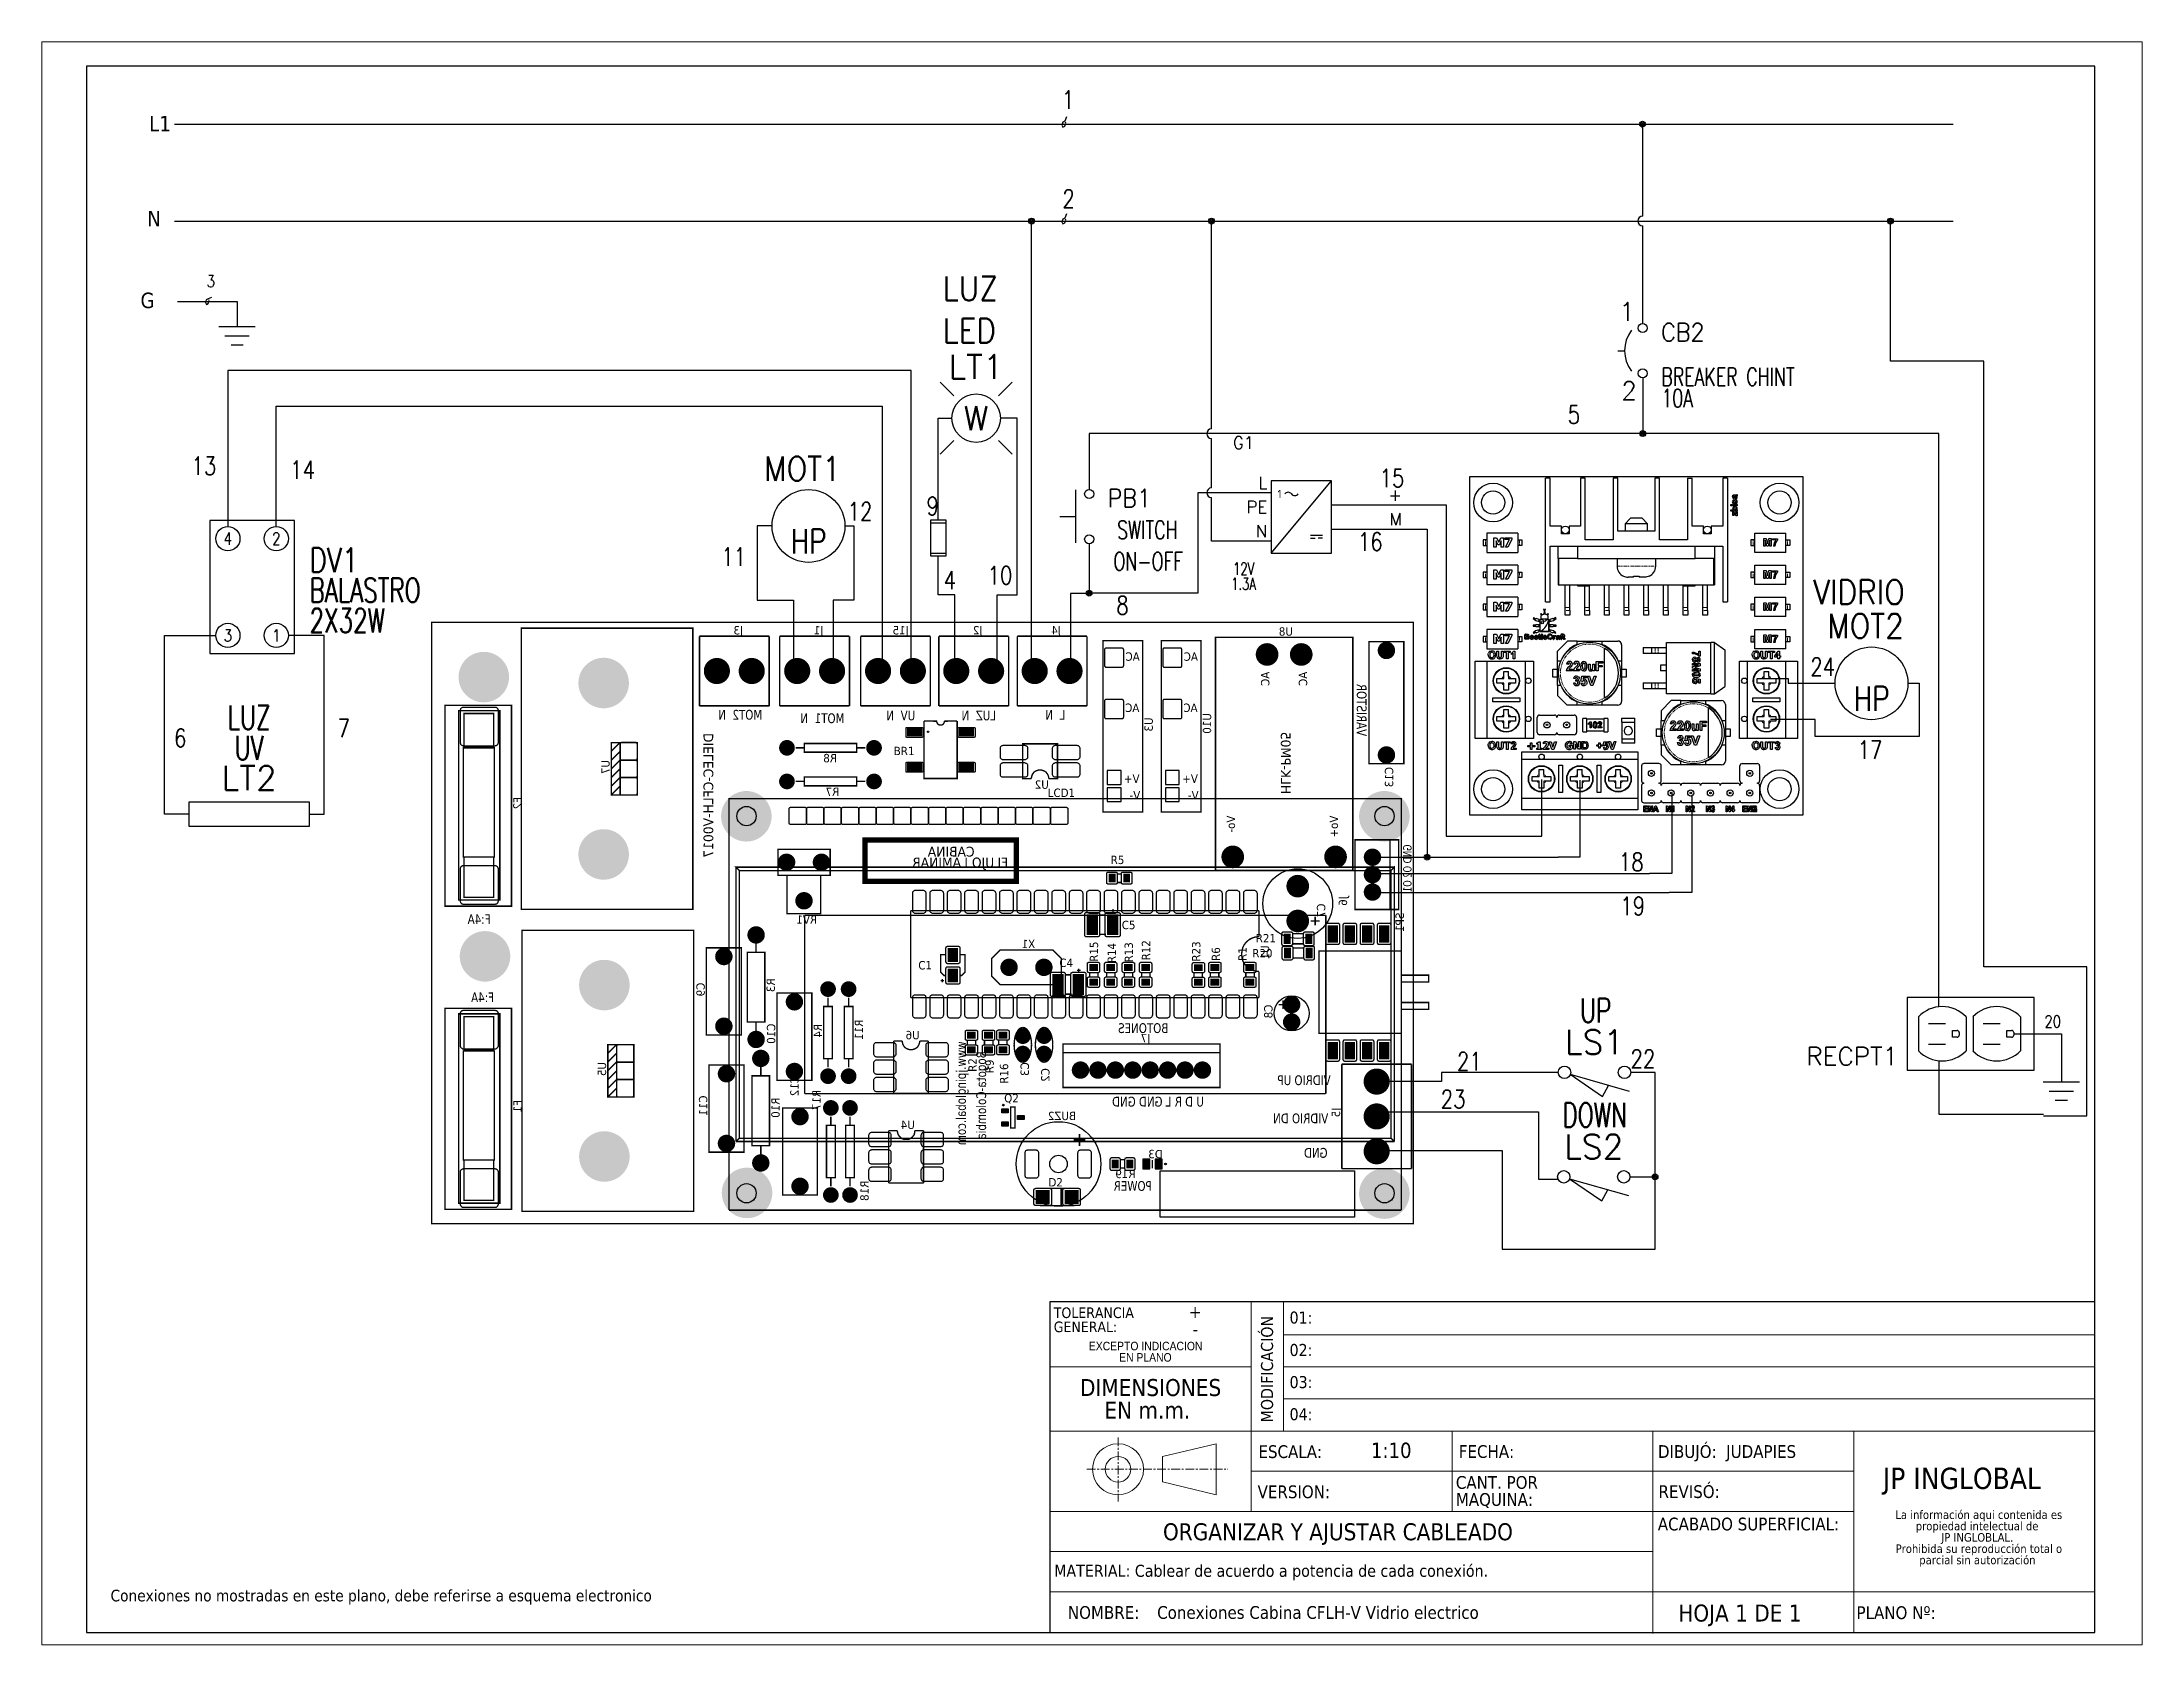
# Paper-space layout 'Layout1' of a CAD drawing. Header units: millimetres. Extents: x 0 to 257, y 0 to 196.
# The model-space entities are those that its viewports show. They can reach past a viewport. Long polylines and large blocks are cut down to what shows.
import ezdxf
from ezdxf.enums import TextEntityAlignment as Align

# ---------------------------------------------------------------- set-up
doc = ezdxf.new("R2010")
doc.units = ezdxf.units.MM
for name, pattern in [('CENTERX2', [20.32, 12.7, -2.54, 2.54, -2.54]), ('HIDDEN2', [0.1875, 0.125, -0.0625]), ('PHANTOM', [12.7, 6.35, -1.27, 1.27, -1.27, 1.27, -1.27])]:
    doc.linetypes.add(name, pattern=pattern)
for name, color, linetype in [('BLK_12AWG', 7, 'Continuous'), ('CONTORNO', 179, 'Continuous'), ('DESC', 250, 'Continuous'), ('MISC', 7, 'Continuous'), ('SYMS', 7, 'Continuous'), ('TAGS', 250, 'Continuous'), ('TERMS', 250, 'Continuous'), ('WIREFIXED', 7, 'Continuous'), ('WIRES', 7, 'Continuous')]:
    doc.layers.add(name, color=color, linetype=linetype)
doc.styles.add('SLDTEXTSTYLE0', font='tahoma.ttf')
doc.styles.add('SLDTEXTSTYLE1', font='tahomabd.ttf')
doc.styles.add('SLDTEXTSTYLE2', font='GOTHIC.TTF', dxfattribs={"width": 0.913})
doc.styles.get("Standard").update_dxf_attribs({"font": 'tahoma.ttf'})
doc.styles.add('WD', font='romans.shx')
doc.styles.add('WD_IEC', font='isocp2.shx', dxfattribs={"width": 0.9, "height": 4})

psp = doc.layouts.get("Layout1")

msp = doc.modelspace()

# ---------------------------------------------------------------- texts
at = {"attachment_point": 1}
for s, width, insert, char_height in [('L1', 0.37194, (124.154, 121.075), 0.16), ('N', 0.37194, (124.135, 120.095), 0.16), ('G', 0.37194, (124.065, 119.25), 0.16), ('Conexiones no mostradas en este plano, debe referirse a esquema electronico', 9.45621, (123.756, 105.847), 0.12)]:
    msp.add_mtext_dynamic_manual_height_columns(s, width=width, gutter_width=0.05, heights=[0], dxfattribs=dict(at, insert=insert, char_height=char_height))
at = {"color": 7, "linetype": 'Continuous', "lineweight": 0, "style": 'SLDTEXTSTYLE0'}
for s, insert, char_height, attachment_point in [('+ ', (135.027, 108.786), 0.1318, 3), ('01:', (135.937, 108.722), 0.1245, 1), ('- ', (134.993, 108.607), 0.1318, 3), ('02:', (135.937, 108.387), 0.1245, 1), ('03:', (135.937, 108.055), 0.1245, 1), ('04:', (135.937, 107.723), 0.1245, 1), ('ESCALA:', (135.616, 107.34), 0.1318, 1), ('FECHA:', (137.686, 107.341), 0.1318, 1), ('VERSION:', (135.607, 106.925), 0.1318, 1), ('REVISÓ:', (139.749, 106.927), 0.1318, 1), ('MATERIAL: Cablear de acuerdo a potencia de cada conexión.', (133.505, 106.105), 0.1245, 1), ('\\pi-0.39529,l0.52705,t1.0541;NOMBRE:^IConexiones Cabina CFLH-V Vidrio electrico', (133.515, 105.678), 0.13176, 1), ('HOJA 1 DE 1', (139.953, 105.694), 0.17568, 1), ('PLANO Nº:', (141.795, 105.676), 0.1318, 1)]:
    msp.add_mtext(s, dxfattribs=dict(at, insert=insert, char_height=char_height, attachment_point=attachment_point))
at = {"color": 7, "linetype": 'Continuous', "lineweight": 0, "insert": (135.642, 107.576), "char_height": 0.1245, "attachment_point": 1, "rotation": 90, "style": 'SLDTEXTSTYLE0'}
msp.add_mtext('MODIFICACIÓN', dxfattribs=at)
at = {"layer": 'CONTORNO', "color": 7}
for s, insert, char_height, attachment_point, style in [('1:10', (136.988, 107.367), 0.1581, 2, 'SLDTEXTSTYLE0'), ('DIBUJÓ:  JUDAPIES', (139.743, 107.341), 0.13176, 1, 'SLDTEXTSTYLE0'), ('ORGANIZAR Y AJUSTAR CABLEADO', (136.437, 106.534), 0.17568, 2, 'SLDTEXTSTYLE1'), ('ACABADO SUPERFICIAL:', (139.742, 106.592), 0.13176, 1, 'SLDTEXTSTYLE0')]:
    msp.add_mtext(s, dxfattribs=dict(at, insert=insert, char_height=char_height, attachment_point=attachment_point, style=style))
at = {"layer": 'CONTORNO', "insert": (142.067, 107.108), "char_height": 0.2196, "attachment_point": 1, "style": 'SLDTEXTSTYLE1'}
msp.add_mtext('JP INGLOBAL', dxfattribs=at)

# ---------------------------------------------------------------- blocks, each defined once
blk = doc.blocks.new('SW_NOTE_0')
at = {"layer": 'CONTORNO', "color": 0, "attachment_point": 2, "style": 'SLDTEXTSTYLE2'}
for s, insert, char_height in [('EXCEPTO INDICACION', (7.57, 1.35), 1.0583), ('EN PLANO', (7.54, -0.06), 1.058)]:
    blk.add_mtext(s, dxfattribs=dict(at, insert=insert, char_height=char_height))
blk = doc.blocks.new('SW_NOTE_1')
at = {"layer": 'CONTORNO', "color": 0, "attachment_point": 2, "style": 'SLDTEXTSTYLE0'}
for s, insert, char_height in [('DIMENSIONES ', (9.43, 2.69), 2.1167), ('EN m.m.', (9.02, -0.13), 2.117)]:
    blk.add_mtext(s, dxfattribs=dict(at, insert=insert, char_height=char_height))
blk = doc.blocks.new('SW_NOTE_2')
at = {"layer": 'CONTORNO', "color": 0, "char_height": 1.0583, "attachment_point": 2, "style": 'SLDTEXTSTYLE0'}
for s, insert in [('La información aqui contenida es ', (10.29, 1.34)), ('propiedad intelectual de', (10.08, -0.07)), ('JP INGLOBLAL.', (10.1, -1.48)), ('Prohibida su reproducción total o ', (10.3, -2.89)), ('parcial sin autorización', (10.12, -4.3))]:
    blk.add_mtext(s, dxfattribs=dict(at, insert=insert))
blk = doc.blocks.new('SW_NOTE_3')
at = {"color": 0, "linetype": 'Continuous', "lineweight": 0, "attachment_point": 1, "style": 'SLDTEXTSTYLE0'}
for s, insert, char_height in [('TOLERANCIA ', (0, 1.68), 1.3229), ('GENERAL:', (0, -0.08), 1.323)]:
    blk.add_mtext(s, dxfattribs=dict(at, insert=insert, char_height=char_height))
blk = doc.blocks.new('SW_NOTE_4')
at = {"color": 0, "linetype": 'Continuous', "lineweight": 0, "char_height": 1.587, "attachment_point": 1, "style": 'SLDTEXTSTYLE0'}
for s, insert in [('CANT. POR ', (0, 2.02)), ('MAQUINA:', (0, -0.1))]:
    blk.add_mtext(s, dxfattribs=dict(at, insert=insert))
blk = doc.blocks.new('WD_WNH')
at = {"linetype": 'Continuous', "style": 'WD', "width": 0.8}
blk.add_attdef('WIRENO', text='', height=0.125, dxfattribs=at).set_placement((0, 0.062), align=Align.CENTER)
at = {"style": 'WD', "flags": 1}
for tag, p in [('W01USER', (0, 0.078)), ('W02USER', (0, 0.07)), ('W03USER', (0, 0.062)), ('W04USER', (0, 0.055)), ('W05USER', (0, 0.047)), ('W06USER', (0, 0.039)), ('W07USER', (0, 0.031)), ('W08USER', (0, 0.023)), ('W09USER', (0, 0.016)), ('W10USER', (0, 0.008))]:
    blk.add_attdef(tag, text='', height=0.005, dxfattribs=at).set_placement(p, align=Align.CENTER)
blk = doc.blocks.new('VGND2')
for p, q in [((0.09375, 0), (-0.09375, 0)), ((-0.0625, -0.046875), (0.0625, -0.046875)), ((-0.03125, -0.09375), (0.03125, -0.09375))]:
    blk.add_line(p, q)
at = {"style": 'WD', "flags": 1}
blk.add_attdef('X2TERM01', (0, 0), '', height=0.01, dxfattribs=at)
blk = doc.blocks.new('VCB1')
at = {"linetype": 'HIDDEN2'}
blk.add_line((-0.171, 0), (-0.125, 0), dxfattribs=at)
for centre in [(0, 0.156), (0, -0.156)]:
    blk.add_circle(centre, 0.0312)
blk.add_arc((0.109, 0), 0.234, 143.1301, 216.8699)
at = {"style": 'WD'}
for tag, p, width in [('INST', (0.219, 0.388), 0.7), ('LOC', (0.219, 0.219), 0.7), ('TAG1', (0.127, 0.064), 0.9), ('XREF', (0.129, -0.09), 0.7), ('DESC1', (0.129, -0.242), 0.7), ('DESC2', (0.129, -0.389), 0.7)]:
    blk.add_attdef(tag, p, '', height=0.125, dxfattribs=dict(at, width=width))
at = {"linetype": 'Continuous', "style": 'WD'}
for tag, height, flags, p in [('TERM01', 0.125, 8, (-0.055, 0.207)), ('MFG', 0.01, 9, (-0.142, -0.088)), ('CAT', 0.01, 9, (-0.142, -0.073))]:
    blk.add_attdef(tag, text='', height=height, dxfattribs=dict(at, flags=flags)).set_placement(p, align=Align.RIGHT)
at = {"style": 'WD', "width": 0.7}
blk.add_attdef('RATING1', text='', height=0.125, dxfattribs=at).set_placement((-0.188, 0.062), align=Align.RIGHT)
at = {"color": 7, "style": 'WD', "flags": 1}
for tag, p in [('X2TERM01', (0, 0.188)), ('X8TERM02', (0, -0.188))]:
    blk.add_attdef(tag, p, '', height=0.0125, dxfattribs=at)
at = {"color": 7, "style": 'WD'}
for tag, p in [('X4LINK', (-0.25, 0)), ('X1LINK', (0, 0))]:
    blk.add_attdef(tag, p, '', height=0.01, dxfattribs=at)
at = {"linetype": 'Continuous', "style": 'WD', "flags": 9}
blk.add_attdef('ASSYCODE', text='', height=0.01, dxfattribs=at).set_placement((-0.153, -0.106), align=Align.CENTER)
at = {"style": 'WD', "flags": 9}
for tag, p in [('CONTACT', (-0.129, -0.129)), ('FAMILY', (-0.142, -0.036))]:
    blk.add_attdef(tag, text='', height=0.01, dxfattribs=at).set_placement(p, align=Align.RIGHT)
at = {"linetype": 'Continuous', "style": 'WD', "flags": 8}
blk.add_attdef('TERM02', text='', height=0.125, dxfattribs=at).set_placement((-0.041, -0.213), align=Align.TOP_RIGHT)
blk = doc.blocks.new('WDDOT')
for radius in [0.03, 0.0187, 0.00929]:
    blk.add_circle((0, 0), radius)
blk = doc.blocks.new('VCN1RDUP')
for p, q in [((-0.219, 0.25), (-0.219, -0.25)), ((0.656, 0.25), (-0.219, 0.25)), ((0.656, -0.25), (0.656, 0.25)), ((-0.14, 0.117), (-0.14, -0.117)), ((-0.071, 0.07), (0.046, 0.07)), ((0.093, -0.024), (0.093, 0.023)), ((0.093, 0.023), (0.125, 0.023)), ((0.14, 0.008), (0.14, -0.009)), ((0.187, 0.117), (0.187, -0.117)), ((0.235, 0.117), (0.235, -0.117)), ((0.304, 0.07), (0.421, 0.07)), ((0.468, -0.024), (0.468, 0.023)), ((0.468, 0.023), (0.5, 0.023)), ((0.515, 0.008), (0.515, -0.009)), ((0.562, 0.117), (0.562, -0.117)), ((-0.071, -0.071), (0.046, -0.071)), ((0.125, -0.024), (0.093, -0.024)), ((0.304, -0.071), (0.421, -0.071)), ((0.5, -0.024), (0.468, -0.024)), ((-0.219, -0.25), (0.656, -0.25))]:
    blk.add_line(p, q)
for centre, radius, start, end in [((0.023, -0.039), 0.226, 43.6028, 136.3972), ((0.398, -0.039), 0.226, 43.6028, 136.3972), ((0.125, 0.008), 0.015, 0, 90), ((0.5, 0.008), 0.015, 0, 90), ((0.023, 0.039), 0.226, 223.6028, 316.3972), ((0.125, -0.009), 0.015, 270, 0), ((0.398, 0.039), 0.226, 223.6028, 316.3972), ((0.5, -0.009), 0.015, 270, 0)]:
    blk.add_arc(centre, radius, start, end)
at = {"style": 'WD'}
for tag, width, p in [('INST', 0.7, (-0.281, 0.577)), ('LOC', 0.7, (-0.281, 0.408)), ('DESC1', 0.7, (-0.281, 0.252)), ('DESC2', 0.7, (-0.281, 0.095)), ('RATING1', 0.9, (-0.281, -0.061))]:
    blk.add_attdef(tag, text='', height=0.125, dxfattribs=dict(at, width=width)).set_placement(p, align=Align.RIGHT)
at = {"linetype": 'Continuous', "style": 'WD', "flags": 8}
for tag, p in [('TERM02', (0.016, 0.281)), ('TERM05', (0.391, 0.281)), ('TERM06', (0.587, 0.08))]:
    blk.add_attdef(tag, p, '', height=0.125, dxfattribs=at)
at = {"style": 'WD', "flags": 9}
blk.add_attdef('FAMILY', (-0.152, 0.205), '', height=0.01, rotation=90, dxfattribs=at)
at = {"linetype": 'Continuous', "style": 'WD', "flags": 9}
for tag, p in [('CAT', (-0.108, 0.23)), ('MFG', (-0.089, 0.228)), ('ASSYCODE', (-0.071, 0.23))]:
    blk.add_attdef(tag, text='', height=0.01, rotation=90, dxfattribs=at).set_placement(p, align=Align.CENTER)
at = {"style": 'WD', "flags": 1}
for tag, p in [('X2TERM02', (0, 0.188)), ('X2TERM05', (0.375, 0.188)), ('X1TERM03', (0.14, 0)), ('X1TERM06', (0.515, 0)), ('X8TERM01', (0, -0.188)), ('X8TERM04', (0.375, -0.188))]:
    blk.add_attdef(tag, p, '', height=0.0125, dxfattribs=at)
at = {"style": 'WD'}
blk.add_attdef('TAG1', text='', height=0.125, dxfattribs=at).set_placement((-0.281, -0.217), align=Align.RIGHT)
at = {"linetype": 'Continuous', "style": 'WD', "flags": 8}
for tag, p in [('TERM01', (0.016, -0.281)), ('TERM04', (0.391, -0.281))]:
    blk.add_attdef(tag, text='', height=0.125, dxfattribs=at).set_placement(p, align=Align.TOP_LEFT)
blk = doc.blocks.new('RPAD')
blk.add_trace([(-0.5, -0.5), (-0.5, 0.5), (0.5, -0.5), (0.5, 0.5)])
blk = doc.blocks.new('EPAD')
at = {"const_width": 0.5}
blk.add_lwpolyline([(-0.25, 0, 1), (0.25, 0, 1)], format="xyb", close=True, dxfattribs=at)
blk = doc.blocks.new('CFLH-V Card')
for points, const_width in [([(125.619, 110.891), (131.254, 110.891), (131.254, 114.343), (125.619, 114.343), (125.619, 110.891)], 0.008), ([(125.619, 110.891), (131.254, 110.891), (131.254, 114.343), (125.619, 114.343), (125.619, 110.891)], 0.008), ([(125.619, 110.891), (131.254, 110.891), (131.254, 114.343), (125.619, 114.343), (125.619, 110.891)], 0.008), ([(126.135, 112.696), (127.119, 112.696), (127.119, 114.31), (126.135, 114.31), (126.135, 112.696)], 0.008), ([(126.135, 112.696), (127.119, 112.696), (127.119, 114.31), (126.135, 114.31), (126.135, 112.696)], 0.008), ([(126.135, 112.696), (127.119, 112.696), (127.119, 114.31), (126.135, 114.31), (126.135, 112.696)], 0.008), ([(127.157, 114.264), (127.157, 113.864)], 0.008), ([(127.557, 114.264), (127.157, 114.264)], 0.008), ([(127.157, 114.264), (127.157, 113.864)], 0.008), ([(127.557, 114.264), (127.157, 114.264)], 0.008), ([(127.157, 114.264), (127.157, 113.864)], 0.008), ([(127.557, 114.264), (127.157, 114.264)], 0.008), ([(127.557, 114.264), (127.557, 113.864)], 0.008), ([(127.557, 114.264), (127.557, 113.864)], 0.008), ([(127.557, 114.264), (127.557, 113.864)], 0.008), ([(127.618, 114.264), (127.618, 113.864)], 0.008), ([(128.018, 114.264), (127.618, 114.264)], 0.008), ([(127.618, 114.264), (127.618, 113.864)], 0.008), ([(128.018, 114.264), (127.618, 114.264)], 0.008), ([(127.618, 114.264), (127.618, 113.864)], 0.008), ([(128.018, 114.264), (127.618, 114.264)], 0.008), ([(128.018, 114.264), (128.018, 113.864)], 0.008), ([(128.018, 114.264), (128.018, 113.864)], 0.008), ([(128.018, 114.264), (128.018, 113.864)], 0.008), ([(128.082, 114.264), (128.082, 113.864)], 0.008), ([(128.482, 114.264), (128.082, 114.264)], 0.008), ([(128.082, 114.264), (128.082, 113.864)], 0.008), ([(128.482, 114.264), (128.082, 114.264)], 0.008), ([(128.082, 114.264), (128.082, 113.864)], 0.008), ([(128.482, 114.264), (128.082, 114.264)], 0.008), ([(128.482, 114.264), (128.482, 113.864)], 0.008), ([(128.482, 114.264), (128.482, 113.864)], 0.008), ([(128.482, 114.264), (128.482, 113.864)], 0.008), ([(128.531, 114.264), (128.531, 113.864)], 0.008), ([(128.931, 114.264), (128.531, 114.264)], 0.008), ([(128.531, 114.264), (128.531, 113.864)], 0.008), ([(128.931, 114.264), (128.531, 114.264)], 0.008), ([(128.531, 114.264), (128.531, 113.864)], 0.008), ([(128.931, 114.264), (128.531, 114.264)], 0.008), ([(128.931, 114.264), (128.931, 113.864)], 0.008), ([(128.931, 114.264), (128.931, 113.864)], 0.008), ([(128.931, 114.264), (128.931, 113.864)], 0.008), ([(128.981, 114.264), (128.981, 113.864)], 0.008), ([(129.381, 114.264), (128.981, 114.264)], 0.008), ([(128.981, 114.264), (128.981, 113.864)], 0.008), ([(129.381, 114.264), (128.981, 114.264)], 0.008), ([(128.981, 114.264), (128.981, 113.864)], 0.008), ([(129.381, 114.264), (128.981, 114.264)], 0.008), ([(129.381, 114.264), (129.381, 113.864)], 0.008), ([(129.381, 114.264), (129.381, 113.864)], 0.008), ([(129.381, 114.264), (129.381, 113.864)], 0.008), ([(129.473, 113.255), (129.701, 113.255), (129.701, 114.238), (129.473, 114.238), (129.473, 113.255)], 0.008), ([(129.473, 113.255), (129.701, 113.255), (129.701, 114.238), (129.473, 114.238), (129.473, 113.255)], 0.008), ([(129.473, 113.255), (129.701, 113.255), (129.701, 114.238), (129.473, 114.238), (129.473, 113.255)], 0.008), ([(129.808, 113.255), (130.036, 113.255), (130.036, 114.238), (129.808, 114.238), (129.808, 113.255)], 0.008), ([(129.808, 113.255), (130.036, 113.255), (130.036, 114.238), (129.808, 114.238), (129.808, 113.255)], 0.008), ([(129.808, 113.255), (130.036, 113.255), (130.036, 114.238), (129.808, 114.238), (129.808, 113.255)], 0.008), ([(130.119, 112.919), (130.907, 112.919), (130.907, 114.257), (130.119, 114.257), (130.119, 112.919)], 0.008), ([(130.119, 112.919), (130.907, 112.919), (130.907, 114.257), (130.119, 114.257), (130.119, 112.919)], 0.008), ([(130.119, 112.919), (130.907, 112.919), (130.907, 114.257), (130.119, 114.257), (130.119, 112.919)], 0.008), ([(131, 113.532), (131.2, 113.532), (131.2, 114.232), (131, 114.232), (131, 113.532)], 0.008), ([(131, 113.532), (131.2, 113.532), (131.2, 114.232), (131, 114.232), (131, 113.532)], 0.008), ([(131, 113.532), (131.2, 113.532), (131.2, 114.232), (131, 114.232), (131, 113.532)], 0.008), ([(125.696, 112.714), (126.078, 112.714), (126.078, 113.867), (125.696, 113.867), (125.696, 112.714)], 0.008), ([(125.696, 112.714), (126.078, 112.714), (126.078, 113.867), (125.696, 113.867), (125.696, 112.714)], 0.008), ([(125.696, 112.714), (126.078, 112.714), (126.078, 113.867), (125.696, 113.867), (125.696, 112.714)], 0.008), ([(125.775, 112.749), (126.011, 112.749), (126.011, 113.836), (125.775, 113.836), (125.775, 112.749)], 0.008), ([(125.775, 112.749), (126.011, 112.749), (126.011, 113.836), (125.775, 113.836), (125.775, 112.749)], 0.008), ([(125.775, 112.749), (126.011, 112.749), (126.011, 113.836), (125.775, 113.836), (125.775, 112.749)], 0.008), ([(125.806, 113.627), (125.976, 113.627), (125.976, 113.82), (125.806, 113.82), (125.806, 113.627)], 0.008), ([(125.806, 113.627), (125.976, 113.627), (125.976, 113.82), (125.806, 113.82), (125.806, 113.627)], 0.008), ([(125.806, 113.627), (125.976, 113.627), (125.976, 113.82), (125.806, 113.82), (125.806, 113.627)], 0.008), ([(127.557, 113.864), (127.157, 113.864)], 0.008), ([(127.557, 113.864), (127.157, 113.864)], 0.008), ([(127.557, 113.864), (127.157, 113.864)], 0.008), ([(128.018, 113.864), (127.618, 113.864)], 0.008), ([(128.018, 113.864), (127.618, 113.864)], 0.008), ([(128.018, 113.864), (127.618, 113.864)], 0.008), ([(128.482, 113.864), (128.082, 113.864)], 0.008), ([(128.482, 113.864), (128.082, 113.864)], 0.008), ([(128.482, 113.864), (128.082, 113.864)], 0.008), ([(128.931, 113.864), (128.531, 113.864)], 0.008), ([(128.931, 113.864), (128.531, 113.864)], 0.008), ([(128.931, 113.864), (128.531, 113.864)], 0.008), ([(129.381, 113.864), (128.981, 113.864)], 0.008), ([(129.381, 113.864), (128.981, 113.864)], 0.008), ([(129.381, 113.864), (128.981, 113.864)], 0.008), ([(128.446, 113.777), (128.518, 113.776), (128.52, 113.767), (128.525, 113.76), (128.532, 113.755), (128.541, 113.754)], 0.008), ([(128.636, 113.777), (128.636, 113.447), (128.446, 113.447), (128.446, 113.777)], 0.008), ([(128.446, 113.777), (128.518, 113.776), (128.52, 113.767), (128.525, 113.76), (128.532, 113.755), (128.541, 113.754)], 0.008), ([(128.636, 113.777), (128.636, 113.447), (128.446, 113.447), (128.446, 113.777)], 0.008), ([(128.446, 113.777), (128.518, 113.776), (128.52, 113.767), (128.525, 113.76), (128.532, 113.755), (128.541, 113.754)], 0.008), ([(128.636, 113.777), (128.636, 113.447), (128.446, 113.447), (128.446, 113.777)], 0.008), ([(128.563, 113.776), (128.561, 113.767), (128.557, 113.76), (128.55, 113.755), (128.541, 113.754)], 0.008), ([(128.563, 113.776), (128.561, 113.767), (128.557, 113.76), (128.55, 113.755), (128.541, 113.754)], 0.008), ([(128.563, 113.776), (128.561, 113.767), (128.557, 113.76), (128.55, 113.755), (128.541, 113.754)], 0.008), ([(128.563, 113.776), (128.636, 113.777)], 0.008), ([(128.563, 113.776), (128.636, 113.777)], 0.008), ([(128.563, 113.776), (128.636, 113.777)], 0.008), ([(125.802, 112.997), (125.98, 112.997), (125.98, 113.623), (125.802, 113.623), (125.802, 112.997)], 0.008), ([(125.802, 112.997), (125.98, 112.997), (125.98, 113.623), (125.802, 113.623), (125.802, 112.997)], 0.008), ([(125.802, 112.997), (125.98, 112.997), (125.98, 113.623), (125.802, 113.623), (125.802, 112.997)], 0.008), ([(126.701, 113.653), (126.651, 113.653), (126.651, 113.353), (126.701, 113.353)], 0.008), ([(126.701, 113.653), (126.651, 113.603)], 0.008), ([(126.701, 113.653), (126.651, 113.653), (126.651, 113.353), (126.701, 113.353)], 0.008), ([(126.701, 113.653), (126.651, 113.603)], 0.008), ([(126.701, 113.653), (126.651, 113.653), (126.651, 113.353), (126.701, 113.353)], 0.008), ([(126.701, 113.653), (126.651, 113.603)], 0.008), ([(126.701, 113.603), (126.651, 113.553)], 0.008), ([(126.701, 113.603), (126.651, 113.553)], 0.008), ([(126.701, 113.603), (126.651, 113.553)], 0.008), ([(126.701, 113.553), (126.651, 113.503)], 0.008), ([(126.701, 113.553), (126.651, 113.503)], 0.008), ([(126.701, 113.553), (126.651, 113.503)], 0.008), ([(126.701, 113.353), (126.801, 113.353), (126.801, 113.653), (126.701, 113.653), (126.701, 113.353)], 0.008), ([(126.701, 113.353), (126.801, 113.353), (126.801, 113.653), (126.701, 113.653), (126.701, 113.353)], 0.008), ([(126.701, 113.353), (126.801, 113.353), (126.801, 113.653), (126.701, 113.653), (126.701, 113.353)], 0.008), ([(127.759, 113.623), (127.709, 113.623)], 0.008), ([(127.759, 113.623), (127.709, 113.623)], 0.008), ([(127.759, 113.623), (127.709, 113.623)], 0.008), ([(127.759, 113.598), (128.059, 113.598), (128.059, 113.648), (127.759, 113.648), (127.759, 113.598)], 0.008), ([(127.759, 113.598), (128.059, 113.598), (128.059, 113.648), (127.759, 113.648), (127.759, 113.598)], 0.008), ([(127.759, 113.598), (128.059, 113.598), (128.059, 113.648), (127.759, 113.648), (127.759, 113.598)], 0.008), ([(128.109, 113.623), (128.059, 113.623)], 0.008), ([(128.109, 113.623), (128.059, 113.623)], 0.008), ([(128.109, 113.623), (128.059, 113.623)], 0.008), ([(129.162, 113.446), (129.212, 113.446), (129.212, 113.646), (129.012, 113.646), (129.012, 113.446), (129.062, 113.446)], 0.008), ([(129.162, 113.446), (129.212, 113.446), (129.212, 113.646), (129.012, 113.646), (129.012, 113.446), (129.062, 113.446)], 0.008), ([(129.162, 113.446), (129.212, 113.446), (129.212, 113.646), (129.012, 113.646), (129.012, 113.446), (129.062, 113.446)], 0.008), ([(126.701, 113.503), (126.651, 113.453)], 0.008), ([(126.701, 113.503), (126.651, 113.453)], 0.008), ([(126.701, 113.503), (126.651, 113.453)], 0.008), ([(126.701, 113.453), (126.651, 113.403)], 0.008), ([(126.701, 113.453), (126.651, 113.403)], 0.008), ([(126.701, 113.453), (126.651, 113.403)], 0.008), ([(127.709, 113.43), (127.759, 113.43)], 0.008), ([(127.709, 113.43), (127.759, 113.43)], 0.008), ([(127.709, 113.43), (127.759, 113.43)], 0.008), ([(127.759, 113.405), (128.059, 113.405), (128.059, 113.455), (127.759, 113.455), (127.759, 113.405)], 0.008), ([(127.759, 113.405), (128.059, 113.405), (128.059, 113.455), (127.759, 113.455), (127.759, 113.405)], 0.008), ([(127.759, 113.405), (128.059, 113.405), (128.059, 113.455), (127.759, 113.455), (127.759, 113.405)], 0.008), ([(128.059, 113.43), (128.109, 113.43)], 0.008), ([(128.059, 113.43), (128.109, 113.43)], 0.008), ([(128.059, 113.43), (128.109, 113.43)], 0.008), ([(129.112, 113.496), (129.101, 113.495), (129.092, 113.492), (129.083, 113.488), (129.076, 113.482), (129.07, 113.474), (129.066, 113.466), (129.063, 113.456), (129.062, 113.446)], 0.008), ([(129.112, 113.496), (129.101, 113.495), (129.092, 113.492), (129.083, 113.488), (129.076, 113.482), (129.07, 113.474), (129.066, 113.466), (129.063, 113.456), (129.062, 113.446)], 0.008), ([(129.112, 113.496), (129.101, 113.495), (129.092, 113.492), (129.083, 113.488), (129.076, 113.482), (129.07, 113.474), (129.066, 113.466), (129.063, 113.456), (129.062, 113.446)], 0.008), ([(129.112, 113.496), (129.122, 113.495), (129.131, 113.492), (129.14, 113.488), (129.147, 113.482), (129.153, 113.474), (129.158, 113.466), (129.161, 113.456), (129.162, 113.446)], 0.008), ([(129.112, 113.496), (129.122, 113.495), (129.131, 113.492), (129.14, 113.488), (129.147, 113.482), (129.153, 113.474), (129.158, 113.466), (129.161, 113.456), (129.162, 113.446)], 0.008), ([(129.112, 113.496), (129.122, 113.495), (129.131, 113.492), (129.14, 113.488), (129.147, 113.482), (129.153, 113.474), (129.158, 113.466), (129.161, 113.456), (129.162, 113.446)], 0.008), ([(126.701, 113.403), (126.651, 113.353)], 0.008), ([(126.701, 113.403), (126.651, 113.353)], 0.008), ([(126.701, 113.403), (126.651, 113.353)], 0.008), ([(127.327, 110.969), (127.327, 113.331), (131.185, 113.331), (131.185, 110.969)], 0.008), ([(127.327, 110.969), (127.327, 113.331), (131.185, 113.331), (131.185, 110.969)], 0.008), ([(127.327, 110.969), (127.327, 113.331), (131.185, 113.331), (131.185, 110.969)], 0.008), ([(128.107, 112.856), (128.976, 112.856), (128.976, 113.094), (128.107, 113.094), (128.107, 112.856)], 0.03), ([(128.107, 112.856), (128.976, 112.856), (128.976, 113.094), (128.107, 113.094), (128.107, 112.856)], 0.03), ([(128.107, 112.856), (128.976, 112.856), (128.976, 113.094), (128.107, 113.094), (128.107, 112.856)], 0.03), ([(130.92, 112.695), (131.17, 112.695), (131.17, 113.095), (130.92, 113.095), (130.92, 112.695)], 0.008), ([(130.92, 112.695), (131.17, 112.695), (131.17, 113.095), (130.92, 113.095), (130.92, 112.695)], 0.008), ([(130.92, 112.695), (131.17, 112.695), (131.17, 113.095), (130.92, 113.095), (130.92, 112.695)], 0.008), ([(131.12, 112.695), (131.12, 113.095)], 0.008), ([(131.12, 112.695), (131.12, 113.095)], 0.008), ([(131.12, 112.695), (131.12, 113.095)], 0.008), ([(125.806, 112.765), (125.976, 112.765), (125.976, 112.997), (125.806, 112.997), (125.806, 112.765)], 0.008), ([(125.806, 112.765), (125.976, 112.765), (125.976, 112.997), (125.806, 112.997), (125.806, 112.765)], 0.008), ([(125.806, 112.765), (125.976, 112.765), (125.976, 112.997), (125.806, 112.997), (125.806, 112.765)], 0.008), ([(127.607, 112.891), (127.907, 112.891), (127.907, 113.041), (127.607, 113.041), (127.607, 112.891)], 0.008), ([(127.607, 112.891), (127.907, 112.891), (127.907, 113.041), (127.607, 113.041), (127.607, 112.891)], 0.008), ([(127.607, 112.891), (127.907, 112.891), (127.907, 113.041), (127.607, 113.041), (127.607, 112.891)], 0.008), ([(131.126, 112.918), (131.146, 112.938), (131.146, 111.363)], 0.008), ([(131.126, 112.918), (131.146, 112.938), (131.146, 111.363)], 0.008), ([(131.126, 112.918), (131.146, 112.938), (131.146, 111.363)], 0.008), ([(127.386, 112.918), (127.367, 112.938), (131.146, 112.938)], 0.008), ([(127.386, 112.918), (127.367, 112.938), (131.146, 112.938)], 0.008), ([(127.386, 112.918), (127.367, 112.938), (131.146, 112.938)], 0.008), ([(127.367, 112.938), (127.367, 111.363)], 0.008), ([(127.367, 112.938), (127.367, 111.363)], 0.008), ([(127.367, 112.938), (127.367, 111.363)], 0.008), ([(127.386, 111.382), (127.386, 112.918), (131.126, 112.918)], 0.008), ([(127.386, 111.382), (127.386, 112.918), (131.126, 112.918)], 0.008), ([(127.386, 111.382), (127.386, 112.918), (131.126, 112.918)], 0.008), ([(127.659, 112.671), (127.852, 112.671), (127.852, 112.891), (127.659, 112.891), (127.659, 112.671)], 0.008), ([(127.659, 112.671), (127.852, 112.671), (127.852, 112.891), (127.659, 112.891), (127.659, 112.671)], 0.008), ([(127.659, 112.671), (127.852, 112.671), (127.852, 112.891), (127.659, 112.891), (127.659, 112.671)], 0.008), ([(129.554, 112.898), (129.581, 112.898)], 0.008), ([(129.554, 112.898), (129.581, 112.898)], 0.008), ([(129.554, 112.898), (129.581, 112.898)], 0.008), ([(129.554, 112.85), (129.582, 112.85)], 0.008), ([(129.554, 112.85), (129.582, 112.85)], 0.008), ([(129.554, 112.85), (129.582, 112.85)], 0.008), ([(131.126, 112.918), (131.126, 111.382)], 0.008), ([(131.126, 112.918), (131.126, 111.382)], 0.008), ([(131.126, 112.918), (131.126, 111.382)], 0.008), ([(127.707, 112.741), (127.807, 112.741)], 0.008), ([(127.707, 112.741), (127.807, 112.741)], 0.008), ([(127.707, 112.741), (127.807, 112.741)], 0.008), ([(127.76, 112.662), (130.752, 112.662)], 0.008), ([(127.76, 111.638), (127.76, 112.662)], 0.008), ([(127.76, 112.662), (130.752, 112.662)], 0.008), ([(127.76, 111.638), (127.76, 112.662)], 0.008), ([(127.76, 112.662), (130.752, 112.662)], 0.008), ([(127.76, 111.638), (127.76, 112.662)], 0.008), ([(128.369, 112.689), (128.369, 112.189)], 0.008), ([(130.369, 112.689), (128.369, 112.689)], 0.008), ([(128.369, 112.689), (128.369, 112.189)], 0.008), ([(130.369, 112.689), (128.369, 112.689)], 0.008), ([(128.369, 112.689), (128.369, 112.189)], 0.008), ([(130.369, 112.689), (128.369, 112.689)], 0.008), ([(129.451, 112.663), (129.489, 112.663)], 0.008), ([(129.451, 112.663), (129.489, 112.663)], 0.008), ([(129.451, 112.663), (129.489, 112.663)], 0.008), ([(129.521, 112.688), (129.541, 112.688)], 0.008), ([(129.521, 112.688), (129.541, 112.688)], 0.008), ([(129.521, 112.688), (129.541, 112.688)], 0.008), ([(129.531, 112.678), (129.531, 112.698)], 0.008), ([(129.531, 112.678), (129.531, 112.698)], 0.008), ([(129.531, 112.678), (129.531, 112.698)], 0.008), ([(130.369, 112.539), (130.369, 112.689)], 0.008), ([(130.369, 112.539), (130.369, 112.689)], 0.008), ([(130.369, 112.539), (130.369, 112.689)], 0.008), ([(130.716, 112.629), (130.666, 112.629)], 0.008), ([(130.716, 112.629), (130.666, 112.629)], 0.008), ([(130.716, 112.629), (130.666, 112.629)], 0.008), ([(130.691, 112.604), (130.691, 112.654)], 0.008), ([(130.691, 112.604), (130.691, 112.654)], 0.008), ([(130.691, 112.604), (130.691, 112.654)], 0.008), ([(130.752, 112.662), (130.752, 111.638)], 0.008), ([(130.752, 112.662), (130.752, 111.638)], 0.008), ([(130.752, 112.662), (130.752, 111.638)], 0.008), ([(126.139, 110.962), (127.123, 110.962), (127.123, 112.576), (126.139, 112.576), (126.139, 110.962)], 0.008), ([(126.139, 110.962), (127.123, 110.962), (127.123, 112.576), (126.139, 112.576), (126.139, 110.962)], 0.008), ([(126.139, 110.962), (127.123, 110.962), (127.123, 112.576), (126.139, 112.576), (126.139, 110.962)], 0.008), ([(127.197, 111.975), (127.397, 111.975), (127.397, 112.475), (127.197, 112.475), (127.197, 111.975)], 0.008), ([(127.197, 111.975), (127.397, 111.975), (127.397, 112.475), (127.197, 112.475), (127.197, 111.975)], 0.008), ([(127.197, 111.975), (127.397, 111.975), (127.397, 112.475), (127.197, 112.475), (127.197, 111.975)], 0.008), ([(127.482, 112.449), (127.482, 112.499)], 0.008), ([(127.482, 112.449), (127.482, 112.499)], 0.008), ([(127.482, 112.449), (127.482, 112.499)], 0.008), ([(129.184, 112.463), (128.884, 112.463), (128.834, 112.413), (128.834, 112.313), (128.884, 112.263), (129.184, 112.263), (129.234, 112.313), (129.234, 112.413), (129.184, 112.463)], 0.008), ([(129.184, 112.463), (128.884, 112.463), (128.834, 112.413), (128.834, 112.313), (128.884, 112.263), (129.184, 112.263), (129.234, 112.313), (129.234, 112.413), (129.184, 112.463)], 0.008), ([(129.184, 112.463), (128.884, 112.463), (128.834, 112.413), (128.834, 112.313), (128.884, 112.263), (129.184, 112.263), (129.234, 112.313), (129.234, 112.413), (129.184, 112.463)], 0.008), ([(129.451, 112.552), (129.49, 112.552)], 0.008), ([(129.451, 112.552), (129.49, 112.552)], 0.008), ([(129.451, 112.552), (129.49, 112.552)], 0.008), ([(130.269, 112.439), (130.271, 112.459), (130.276, 112.478), (130.285, 112.495), (130.298, 112.51), (130.312, 112.522), (130.329, 112.531), (130.348, 112.537), (130.369, 112.539)], 0.008), ([(130.269, 112.439), (130.271, 112.459), (130.276, 112.478), (130.285, 112.495), (130.298, 112.51), (130.312, 112.522), (130.329, 112.531), (130.348, 112.537), (130.369, 112.539)], 0.008), ([(130.269, 112.439), (130.271, 112.459), (130.276, 112.478), (130.285, 112.495), (130.298, 112.51), (130.312, 112.522), (130.329, 112.531), (130.348, 112.537), (130.369, 112.539)], 0.008), ([(130.563, 112.556), (130.623, 112.556)], 0.008), ([(130.563, 112.556), (130.623, 112.556)], 0.008), ([(130.563, 112.556), (130.623, 112.556)], 0.008), ([(130.564, 112.498), (130.623, 112.498)], 0.008), ([(130.564, 112.498), (130.623, 112.498)], 0.008), ([(130.564, 112.498), (130.623, 112.498)], 0.008), ([(130.565, 112.474), (130.625, 112.474)], 0.008), ([(130.565, 112.474), (130.625, 112.474)], 0.008), ([(130.565, 112.474), (130.625, 112.474)], 0.008), ([(127.432, 112.049), (127.532, 112.049), (127.532, 112.449), (127.432, 112.449), (127.432, 112.049)], 0.008), ([(127.432, 112.049), (127.532, 112.049), (127.532, 112.449), (127.432, 112.449), (127.432, 112.049)], 0.008), ([(127.432, 112.049), (127.532, 112.049), (127.532, 112.449), (127.432, 112.449), (127.432, 112.049)], 0.008), ([(128.571, 112.316), (128.561, 112.316), (128.541, 112.336), (128.541, 112.436), (128.571, 112.436)], 0.008), ([(128.571, 112.316), (128.561, 112.316), (128.541, 112.336), (128.541, 112.436), (128.571, 112.436)], 0.008), ([(128.571, 112.316), (128.561, 112.316), (128.541, 112.336), (128.541, 112.436), (128.571, 112.436)], 0.008), ([(128.651, 112.436), (128.681, 112.436), (128.681, 112.336), (128.661, 112.316), (128.651, 112.316)], 0.008), ([(128.651, 112.436), (128.681, 112.436), (128.681, 112.336), (128.661, 112.316), (128.651, 112.316)], 0.008), ([(128.651, 112.436), (128.681, 112.436), (128.681, 112.336), (128.661, 112.316), (128.651, 112.316)], 0.008), ([(129.324, 112.345), (129.344, 112.345)], 0.008), ([(129.324, 112.345), (129.344, 112.345)], 0.008), ([(129.324, 112.345), (129.344, 112.345)], 0.008), ([(129.334, 112.335), (129.334, 112.355)], 0.008), ([(129.334, 112.335), (129.334, 112.355)], 0.008), ([(129.334, 112.335), (129.334, 112.355)], 0.008), ([(130.269, 112.439), (130.271, 112.418), (130.276, 112.399), (130.285, 112.382), (130.298, 112.368), (130.312, 112.356), (130.329, 112.347), (130.348, 112.341), (130.369, 112.339)], 0.008), ([(130.269, 112.439), (130.271, 112.418), (130.276, 112.399), (130.285, 112.382), (130.298, 112.368), (130.312, 112.356), (130.329, 112.347), (130.348, 112.341), (130.369, 112.339)], 0.008), ([(130.269, 112.439), (130.271, 112.418), (130.276, 112.399), (130.285, 112.382), (130.298, 112.368), (130.312, 112.356), (130.329, 112.347), (130.348, 112.341), (130.369, 112.339)], 0.008), ([(130.369, 112.189), (130.369, 112.339)], 0.008), ([(130.369, 112.189), (130.369, 112.339)], 0.008), ([(130.369, 112.189), (130.369, 112.339)], 0.008), ([(130.566, 112.416), (130.625, 112.416)], 0.008), ([(130.566, 112.416), (130.625, 112.416)], 0.008), ([(130.566, 112.416), (130.625, 112.416)], 0.008), ([(130.713, 111.984), (131.185, 111.984), (131.185, 112.456), (130.713, 112.456), (130.713, 111.984)], 0.008), ([(130.713, 111.984), (131.185, 111.984), (131.185, 112.456), (130.713, 112.456), (130.713, 111.984)], 0.008), ([(130.713, 111.984), (131.185, 111.984), (131.185, 112.456), (130.713, 112.456), (130.713, 111.984)], 0.008), ([(128.561, 112.286), (128.541, 112.286)], 0.008), ([(128.561, 112.286), (128.541, 112.286)], 0.008), ([(128.561, 112.286), (128.541, 112.286)], 0.008), ([(128.551, 112.296), (128.551, 112.276)], 0.008), ([(128.551, 112.296), (128.551, 112.276)], 0.008), ([(128.551, 112.296), (128.551, 112.276)], 0.008), ([(129.254, 112.32), (129.292, 112.32)], 0.008), ([(129.254, 112.32), (129.292, 112.32)], 0.008), ([(129.254, 112.32), (129.292, 112.32)], 0.008), ([(129.396, 112.307), (129.396, 112.334)], 0.008), ([(129.396, 112.307), (129.396, 112.334)], 0.008), ([(129.396, 112.307), (129.396, 112.334)], 0.008), ([(129.444, 112.307), (129.444, 112.335)], 0.008), ([(129.444, 112.307), (129.444, 112.335)], 0.008), ([(129.444, 112.307), (129.444, 112.335)], 0.008), ([(129.494, 112.307), (129.494, 112.334)], 0.008), ([(129.494, 112.307), (129.494, 112.334)], 0.008), ([(129.494, 112.307), (129.494, 112.334)], 0.008), ([(129.542, 112.307), (129.542, 112.335)], 0.008), ([(129.542, 112.307), (129.542, 112.335)], 0.008), ([(129.542, 112.307), (129.542, 112.335)], 0.008), ([(129.596, 112.307), (129.596, 112.334)], 0.008), ([(129.596, 112.307), (129.596, 112.334)], 0.008), ([(129.596, 112.307), (129.596, 112.334)], 0.008), ([(129.644, 112.307), (129.644, 112.335)], 0.008), ([(129.644, 112.307), (129.644, 112.335)], 0.008), ([(129.644, 112.307), (129.644, 112.335)], 0.008), ([(129.695, 112.307), (129.695, 112.334)], 0.008), ([(129.695, 112.307), (129.695, 112.334)], 0.008), ([(129.695, 112.307), (129.695, 112.334)], 0.008), ([(129.743, 112.307), (129.743, 112.335)], 0.008), ([(129.743, 112.307), (129.743, 112.335)], 0.008), ([(129.743, 112.307), (129.743, 112.335)], 0.008), ([(129.995, 112.332), (129.995, 112.304)], 0.008), ([(129.995, 112.332), (129.995, 112.304)], 0.008), ([(129.995, 112.332), (129.995, 112.304)], 0.008), ([(130.043, 112.332), (130.043, 112.305)], 0.008), ([(130.043, 112.332), (130.043, 112.305)], 0.008), ([(130.043, 112.332), (130.043, 112.305)], 0.008), ([(130.09, 112.333), (130.09, 112.305)], 0.008), ([(130.09, 112.333), (130.09, 112.305)], 0.008), ([(130.09, 112.333), (130.09, 112.305)], 0.008), ([(130.138, 112.333), (130.138, 112.306)], 0.008), ([(130.138, 112.333), (130.138, 112.306)], 0.008), ([(130.138, 112.333), (130.138, 112.306)], 0.008), ([(130.293, 112.307), (130.293, 112.334)], 0.008), ([(130.293, 112.307), (130.293, 112.334)], 0.008), ([(130.293, 112.307), (130.293, 112.334)], 0.008), ([(130.341, 112.307), (130.341, 112.335)], 0.008), ([(130.341, 112.307), (130.341, 112.335)], 0.008), ([(130.341, 112.307), (130.341, 112.335)], 0.008), ([(131.185, 112.279), (131.343, 112.279), (131.343, 112.318), (131.185, 112.318), (131.185, 112.279)], 0.008), ([(131.185, 112.279), (131.343, 112.279), (131.343, 112.318), (131.185, 112.318), (131.185, 112.279)], 0.008), ([(131.185, 112.279), (131.343, 112.279), (131.343, 112.318), (131.185, 112.318), (131.185, 112.279)], 0.008), ([(125.696, 110.974), (126.078, 110.974), (126.078, 112.127), (125.696, 112.127), (125.696, 110.974)], 0.008), ([(125.696, 110.974), (126.078, 110.974), (126.078, 112.127), (125.696, 112.127), (125.696, 110.974)], 0.008), ([(125.696, 110.974), (126.078, 110.974), (126.078, 112.127), (125.696, 112.127), (125.696, 110.974)], 0.008), ([(125.775, 111.009), (126.011, 111.009), (126.011, 112.096), (125.775, 112.096), (125.775, 111.009)], 0.008), ([(125.775, 111.009), (126.011, 111.009), (126.011, 112.096), (125.775, 112.096), (125.775, 111.009)], 0.008), ([(125.775, 111.009), (126.011, 111.009), (126.011, 112.096), (125.775, 112.096), (125.775, 111.009)], 0.008), ([(127.602, 111.715), (127.802, 111.715), (127.802, 112.215), (127.602, 112.215), (127.602, 111.715)], 0.008), ([(127.602, 111.715), (127.802, 111.715), (127.802, 112.215), (127.602, 112.215), (127.602, 111.715)], 0.008), ([(127.602, 111.715), (127.802, 111.715), (127.802, 112.215), (127.602, 112.215), (127.602, 111.715)], 0.008), ([(127.87, 111.838), (127.92, 111.838), (127.92, 112.138), (127.87, 112.138), (127.87, 111.838)], 0.008), ([(127.87, 111.838), (127.92, 111.838), (127.92, 112.138), (127.87, 112.138), (127.87, 111.838)], 0.008), ([(127.87, 111.838), (127.92, 111.838), (127.92, 112.138), (127.87, 112.138), (127.87, 111.838)], 0.008), ([(127.895, 112.188), (127.895, 112.138)], 0.008), ([(127.895, 112.188), (127.895, 112.138)], 0.008), ([(127.895, 112.188), (127.895, 112.138)], 0.008), ([(127.988, 111.838), (128.038, 111.838), (128.038, 112.138), (127.988, 112.138), (127.988, 111.838)], 0.008), ([(127.988, 111.838), (128.038, 111.838), (128.038, 112.138), (127.988, 112.138), (127.988, 111.838)], 0.008), ([(127.988, 111.838), (128.038, 111.838), (128.038, 112.138), (127.988, 112.138), (127.988, 111.838)], 0.008), ([(128.013, 112.138), (128.013, 112.188)], 0.008), ([(128.013, 112.138), (128.013, 112.188)], 0.008), ([(128.013, 112.138), (128.013, 112.188)], 0.008), ([(130.369, 112.189), (128.369, 112.189)], 0.008), ([(130.369, 112.189), (128.369, 112.189)], 0.008), ([(130.369, 112.189), (128.369, 112.189)], 0.008), ([(129.254, 112.209), (129.293, 112.209)], 0.008), ([(129.254, 112.209), (129.293, 112.209)], 0.008), ([(129.254, 112.209), (129.293, 112.209)], 0.008), ([(130.481, 112.149), (130.531, 112.149)], 0.008), ([(130.481, 112.149), (130.531, 112.149)], 0.008), ([(130.481, 112.149), (130.531, 112.149)], 0.008), ([(130.506, 112.174), (130.506, 112.124)], 0.008), ([(130.506, 112.174), (130.506, 112.124)], 0.008), ([(130.506, 112.174), (130.506, 112.124)], 0.008), ([(131.185, 112.122), (131.343, 112.122), (131.343, 112.161), (131.185, 112.161), (131.185, 112.122)], 0.008), ([(131.185, 112.122), (131.343, 112.122), (131.343, 112.161), (131.185, 112.161), (131.185, 112.122)], 0.008), ([(131.185, 112.122), (131.343, 112.122), (131.343, 112.161), (131.185, 112.161), (131.185, 112.122)], 0.008), ([(125.806, 111.887), (125.976, 111.887), (125.976, 112.08), (125.806, 112.08), (125.806, 111.887)], 0.008), ([(125.806, 111.887), (125.976, 111.887), (125.976, 112.08), (125.806, 112.08), (125.806, 111.887)], 0.008), ([(125.806, 111.887), (125.976, 111.887), (125.976, 112.08), (125.806, 112.08), (125.806, 111.887)], 0.008), ([(127.482, 111.999), (127.482, 112.049)], 0.008), ([(127.482, 111.999), (127.482, 112.049)], 0.008), ([(127.482, 111.999), (127.482, 112.049)], 0.008), ([(129.013, 112.018), (129.003, 112.016), (128.993, 112.01), (128.985, 112.001), (128.978, 111.989), (128.971, 111.974), (128.967, 111.957), (128.964, 111.938), (128.963, 111.918)], 0.008), ([(129.013, 112.018), (129.003, 112.016), (128.993, 112.01), (128.985, 112.001), (128.978, 111.989), (128.971, 111.974), (128.967, 111.957), (128.964, 111.938), (128.963, 111.918)], 0.008), ([(129.013, 112.018), (129.003, 112.016), (128.993, 112.01), (128.985, 112.001), (128.978, 111.989), (128.971, 111.974), (128.967, 111.957), (128.964, 111.938), (128.963, 111.918)], 0.008), ([(129.013, 112.018), (129.023, 112.016), (129.033, 112.01), (129.041, 112.001), (129.049, 111.989), (129.055, 111.974), (129.059, 111.957), (129.062, 111.938), (129.063, 111.918)], 0.008), ([(129.013, 112.018), (129.023, 112.016), (129.033, 112.01), (129.041, 112.001), (129.049, 111.989), (129.055, 111.974), (129.059, 111.957), (129.062, 111.938), (129.063, 111.918)], 0.008), ([(129.013, 112.018), (129.023, 112.016), (129.033, 112.01), (129.041, 112.001), (129.049, 111.989), (129.055, 111.974), (129.059, 111.957), (129.062, 111.938), (129.063, 111.918)], 0.008), ([(129.135, 112.018), (129.125, 112.016), (129.115, 112.01), (129.107, 112.001), (129.1, 111.989), (129.094, 111.974), (129.089, 111.957), (129.086, 111.938), (129.085, 111.918)], 0.008), ([(129.135, 112.018), (129.125, 112.016), (129.115, 112.01), (129.107, 112.001), (129.1, 111.989), (129.094, 111.974), (129.089, 111.957), (129.086, 111.938), (129.085, 111.918)], 0.008), ([(129.135, 112.018), (129.125, 112.016), (129.115, 112.01), (129.107, 112.001), (129.1, 111.989), (129.094, 111.974), (129.089, 111.957), (129.086, 111.938), (129.085, 111.918)], 0.008), ([(129.135, 112.018), (129.145, 112.016), (129.155, 112.01), (129.163, 112.001), (129.171, 111.989), (129.177, 111.974), (129.181, 111.957), (129.184, 111.938), (129.185, 111.918)], 0.008), ([(129.135, 112.018), (129.145, 112.016), (129.155, 112.01), (129.163, 112.001), (129.171, 111.989), (129.177, 111.974), (129.181, 111.957), (129.184, 111.938), (129.185, 111.918)], 0.008), ([(129.135, 112.018), (129.145, 112.016), (129.155, 112.01), (129.163, 112.001), (129.171, 111.989), (129.177, 111.974), (129.181, 111.957), (129.184, 111.938), (129.185, 111.918)], 0.008), ([(125.802, 111.257), (125.98, 111.257), (125.98, 111.883), (125.802, 111.883), (125.802, 111.257)], 0.008), ([(125.802, 111.257), (125.98, 111.257), (125.98, 111.883), (125.802, 111.883), (125.802, 111.257)], 0.008), ([(125.802, 111.257), (125.98, 111.257), (125.98, 111.883), (125.802, 111.883), (125.802, 111.257)], 0.008), ([(126.681, 111.919), (126.631, 111.919), (126.631, 111.619), (126.681, 111.619)], 0.008), ([(126.681, 111.919), (126.631, 111.869)], 0.008), ([(126.681, 111.919), (126.631, 111.919), (126.631, 111.619), (126.681, 111.619)], 0.008), ([(126.681, 111.919), (126.631, 111.869)], 0.008), ([(126.681, 111.919), (126.631, 111.919), (126.631, 111.619), (126.681, 111.619)], 0.008), ([(126.681, 111.919), (126.631, 111.869)], 0.008), ([(126.681, 111.869), (126.631, 111.819)], 0.008), ([(126.681, 111.869), (126.631, 111.819)], 0.008), ([(126.681, 111.869), (126.631, 111.819)], 0.008), ([(126.681, 111.619), (126.781, 111.619), (126.781, 111.919), (126.681, 111.919), (126.681, 111.619)], 0.008), ([(126.681, 111.619), (126.781, 111.619), (126.781, 111.919), (126.681, 111.919), (126.681, 111.619)], 0.008), ([(126.681, 111.619), (126.781, 111.619), (126.781, 111.919), (126.681, 111.919), (126.681, 111.619)], 0.008), ([(128.321, 111.94), (128.271, 111.94)], 0.008), ([(128.271, 111.94), (128.271, 111.64)], 0.008), ([(128.321, 111.94), (128.271, 111.94)], 0.008), ([(128.271, 111.94), (128.271, 111.64)], 0.008), ([(128.321, 111.94), (128.271, 111.94)], 0.008), ([(128.271, 111.94), (128.271, 111.64)], 0.008), ([(128.371, 111.89), (128.361, 111.891), (128.351, 111.894), (128.343, 111.898), (128.335, 111.904), (128.329, 111.912), (128.325, 111.92), (128.322, 111.93), (128.321, 111.94)], 0.008), ([(128.371, 111.89), (128.361, 111.891), (128.351, 111.894), (128.343, 111.898), (128.335, 111.904), (128.329, 111.912), (128.325, 111.92), (128.322, 111.93), (128.321, 111.94)], 0.008), ([(128.371, 111.89), (128.361, 111.891), (128.351, 111.894), (128.343, 111.898), (128.335, 111.904), (128.329, 111.912), (128.325, 111.92), (128.322, 111.93), (128.321, 111.94)], 0.008), ([(128.371, 111.89), (128.381, 111.891), (128.391, 111.894), (128.399, 111.898), (128.407, 111.904), (128.413, 111.912), (128.417, 111.92), (128.42, 111.93), (128.421, 111.94)], 0.008), ([(128.371, 111.89), (128.381, 111.891), (128.391, 111.894), (128.399, 111.898), (128.407, 111.904), (128.413, 111.912), (128.417, 111.92), (128.42, 111.93), (128.421, 111.94)], 0.008), ([(128.371, 111.89), (128.381, 111.891), (128.391, 111.894), (128.399, 111.898), (128.407, 111.904), (128.413, 111.912), (128.417, 111.92), (128.42, 111.93), (128.421, 111.94)], 0.008), ([(128.471, 111.94), (128.421, 111.94)], 0.008), ([(128.471, 111.94), (128.421, 111.94)], 0.008), ([(128.471, 111.94), (128.421, 111.94)], 0.008), ([(128.471, 111.94), (128.471, 111.64)], 0.008), ([(128.471, 111.94), (128.471, 111.64)], 0.008), ([(128.471, 111.94), (128.471, 111.64)], 0.008), ([(128.695, 111.918), (128.695, 111.945)], 0.008), ([(128.695, 111.918), (128.695, 111.945)], 0.008), ([(128.695, 111.918), (128.695, 111.945)], 0.008), ([(128.743, 111.918), (128.743, 111.946)], 0.008), ([(128.743, 111.918), (128.743, 111.946)], 0.008), ([(128.743, 111.918), (128.743, 111.946)], 0.008), ([(128.793, 111.918), (128.793, 111.945)], 0.008), ([(128.793, 111.918), (128.793, 111.945)], 0.008), ([(128.793, 111.918), (128.793, 111.945)], 0.008), ([(128.841, 111.918), (128.841, 111.946)], 0.008), ([(128.841, 111.918), (128.841, 111.946)], 0.008), ([(128.841, 111.918), (128.841, 111.946)], 0.008), ([(128.874, 111.945), (128.874, 111.917)], 0.008), ([(128.874, 111.945), (128.874, 111.917)], 0.008), ([(128.874, 111.945), (128.874, 111.917)], 0.008), ([(128.922, 111.945), (128.922, 111.918)], 0.008), ([(128.922, 111.945), (128.922, 111.918)], 0.008), ([(128.922, 111.945), (128.922, 111.918)], 0.008), ([(129.013, 111.818), (129.003, 111.82), (128.993, 111.826), (128.985, 111.835), (128.978, 111.847), (128.971, 111.862), (128.967, 111.879), (128.964, 111.897), (128.963, 111.918)], 0.008), ([(129.013, 111.818), (129.003, 111.82), (128.993, 111.826), (128.985, 111.835), (128.978, 111.847), (128.971, 111.862), (128.967, 111.879), (128.964, 111.897), (128.963, 111.918)], 0.008), ([(129.013, 111.818), (129.003, 111.82), (128.993, 111.826), (128.985, 111.835), (128.978, 111.847), (128.971, 111.862), (128.967, 111.879), (128.964, 111.897), (128.963, 111.918)], 0.008), ([(129.013, 111.818), (129.023, 111.82), (129.033, 111.826), (129.041, 111.835), (129.049, 111.847), (129.055, 111.862), (129.059, 111.879), (129.062, 111.897), (129.063, 111.918)], 0.008), ([(129.013, 111.818), (129.023, 111.82), (129.033, 111.826), (129.041, 111.835), (129.049, 111.847), (129.055, 111.862), (129.059, 111.879), (129.062, 111.897), (129.063, 111.918)], 0.008), ([(129.013, 111.818), (129.023, 111.82), (129.033, 111.826), (129.041, 111.835), (129.049, 111.847), (129.055, 111.862), (129.059, 111.879), (129.062, 111.897), (129.063, 111.918)], 0.008), ([(129.135, 111.818), (129.125, 111.82), (129.115, 111.826), (129.107, 111.835), (129.1, 111.847), (129.094, 111.862), (129.089, 111.879), (129.086, 111.897), (129.085, 111.918)], 0.008), ([(129.135, 111.818), (129.125, 111.82), (129.115, 111.826), (129.107, 111.835), (129.1, 111.847), (129.094, 111.862), (129.089, 111.879), (129.086, 111.897), (129.085, 111.918)], 0.008), ([(129.135, 111.818), (129.125, 111.82), (129.115, 111.826), (129.107, 111.835), (129.1, 111.847), (129.094, 111.862), (129.089, 111.879), (129.086, 111.897), (129.085, 111.918)], 0.008), ([(129.135, 111.818), (129.145, 111.82), (129.155, 111.826), (129.163, 111.835), (129.171, 111.847), (129.177, 111.862), (129.181, 111.879), (129.184, 111.897), (129.185, 111.918)], 0.008), ([(129.135, 111.818), (129.145, 111.82), (129.155, 111.826), (129.163, 111.835), (129.171, 111.847), (129.177, 111.862), (129.181, 111.879), (129.184, 111.897), (129.185, 111.918)], 0.008), ([(129.135, 111.818), (129.145, 111.82), (129.155, 111.826), (129.163, 111.835), (129.171, 111.847), (129.177, 111.862), (129.181, 111.879), (129.184, 111.897), (129.185, 111.918)], 0.008), ([(129.244, 111.673), (130.144, 111.673), (130.144, 111.923), (129.244, 111.923), (129.244, 111.673)], 0.008), ([(129.244, 111.673), (130.144, 111.673), (130.144, 111.923), (129.244, 111.923), (129.244, 111.673)], 0.008), ([(129.244, 111.673), (130.144, 111.673), (130.144, 111.923), (129.244, 111.923), (129.244, 111.673)], 0.008), ([(130.144, 111.873), (129.244, 111.873)], 0.008), ([(130.144, 111.873), (129.244, 111.873)], 0.008), ([(130.144, 111.873), (129.244, 111.873)], 0.008), ([(126.681, 111.819), (126.631, 111.769)], 0.008), ([(126.681, 111.819), (126.631, 111.769)], 0.008), ([(126.681, 111.819), (126.631, 111.769)], 0.008), ([(126.681, 111.769), (126.631, 111.719)], 0.008), ([(126.681, 111.769), (126.631, 111.719)], 0.008), ([(126.681, 111.769), (126.631, 111.719)], 0.008), ([(127.212, 111.302), (127.412, 111.302), (127.412, 111.802), (127.212, 111.802), (127.212, 111.302)], 0.008), ([(127.212, 111.302), (127.412, 111.302), (127.412, 111.802), (127.212, 111.802), (127.212, 111.302)], 0.008), ([(127.212, 111.302), (127.412, 111.302), (127.412, 111.802), (127.212, 111.802), (127.212, 111.302)], 0.008), ([(127.459, 111.34), (127.559, 111.34), (127.559, 111.74), (127.459, 111.74), (127.459, 111.34)], 0.008), ([(127.459, 111.34), (127.559, 111.34), (127.559, 111.74), (127.459, 111.74), (127.459, 111.34)], 0.008), ([(127.459, 111.34), (127.559, 111.34), (127.559, 111.74), (127.459, 111.74), (127.459, 111.34)], 0.008), ([(127.509, 111.74), (127.509, 111.79)], 0.008), ([(127.509, 111.74), (127.509, 111.79)], 0.008), ([(127.509, 111.74), (127.509, 111.79)], 0.008), ([(127.895, 111.838), (127.895, 111.788)], 0.008), ([(127.895, 111.838), (127.895, 111.788)], 0.008), ([(127.895, 111.838), (127.895, 111.788)], 0.008), ([(128.013, 111.788), (128.013, 111.838)], 0.008), ([(128.013, 111.788), (128.013, 111.838)], 0.008), ([(128.013, 111.788), (128.013, 111.838)], 0.008), ([(130.844, 111.807), (131.244, 111.807)], 0.008), ([(130.844, 111.207), (130.844, 111.807)], 0.008), ([(130.844, 111.807), (131.244, 111.807)], 0.008), ([(130.844, 111.207), (130.844, 111.807)], 0.008), ([(130.844, 111.807), (131.244, 111.807)], 0.008), ([(130.844, 111.207), (130.844, 111.807)], 0.008), ([(131.244, 111.807), (131.244, 111.207)], 0.008), ([(131.244, 111.807), (131.244, 111.207)], 0.008), ([(131.244, 111.807), (131.244, 111.207)], 0.008), ([(126.681, 111.719), (126.631, 111.669)], 0.008), ([(126.681, 111.719), (126.631, 111.669)], 0.008), ([(126.681, 111.719), (126.631, 111.669)], 0.008), ([(126.681, 111.669), (126.631, 111.619)], 0.008), ([(126.681, 111.669), (126.631, 111.619)], 0.008), ([(126.681, 111.669), (126.631, 111.619)], 0.008), ([(130.752, 111.638), (127.76, 111.638)], 0.008), ([(130.752, 111.638), (127.76, 111.638)], 0.008), ([(130.752, 111.638), (127.76, 111.638)], 0.008), ([(128.471, 111.64), (128.271, 111.64)], 0.008), ([(128.471, 111.64), (128.271, 111.64)], 0.008), ([(128.471, 111.64), (128.271, 111.64)], 0.008), ([(127.634, 111.056), (127.834, 111.056), (127.834, 111.556), (127.634, 111.556), (127.634, 111.056)], 0.008), ([(127.634, 111.056), (127.834, 111.056), (127.834, 111.556), (127.634, 111.556), (127.634, 111.056)], 0.008), ([(127.634, 111.056), (127.834, 111.056), (127.834, 111.556), (127.634, 111.556), (127.634, 111.056)], 0.008), ([(127.911, 111.506), (127.911, 111.456)], 0.008), ([(127.911, 111.506), (127.911, 111.456)], 0.008), ([(127.911, 111.506), (127.911, 111.456)], 0.008), ([(128.021, 111.456), (128.021, 111.506)], 0.008), ([(128.021, 111.456), (128.021, 111.506)], 0.008), ([(128.021, 111.456), (128.021, 111.506)], 0.008), ([(128.944, 111.44), (128.968, 111.44), (128.968, 111.562), (128.944, 111.562), (128.944, 111.44)], 0.00787), ([(128.944, 111.44), (128.968, 111.44), (128.968, 111.562), (128.944, 111.562), (128.944, 111.44)], 0.00787), ([(128.944, 111.44), (128.968, 111.44), (128.968, 111.562), (128.944, 111.562), (128.944, 111.44)], 0.00787), ([(127.367, 111.363), (127.386, 111.382)], 0.008), ([(127.367, 111.363), (127.386, 111.382)], 0.008), ([(127.367, 111.363), (127.386, 111.382)], 0.008), ([(131.126, 111.382), (127.386, 111.382)], 0.008), ([(131.126, 111.382), (127.386, 111.382)], 0.008), ([(131.126, 111.382), (127.386, 111.382)], 0.008), ([(127.886, 111.156), (127.936, 111.156), (127.936, 111.456), (127.886, 111.456), (127.886, 111.156)], 0.008), ([(127.886, 111.156), (127.936, 111.156), (127.936, 111.456), (127.886, 111.456), (127.886, 111.156)], 0.008), ([(127.886, 111.156), (127.936, 111.156), (127.936, 111.456), (127.886, 111.456), (127.886, 111.156)], 0.008), ([(127.996, 111.156), (128.046, 111.156), (128.046, 111.456), (127.996, 111.456), (127.996, 111.156)], 0.008), ([(127.996, 111.156), (128.046, 111.156), (128.046, 111.456), (127.996, 111.456), (127.996, 111.156)], 0.008), ([(127.996, 111.156), (128.046, 111.156), (128.046, 111.456), (127.996, 111.456), (127.996, 111.156)], 0.008), ([(128.293, 111.425), (128.243, 111.425)], 0.008), ([(128.243, 111.425), (128.243, 111.125)], 0.008), ([(128.293, 111.425), (128.243, 111.425)], 0.008), ([(128.243, 111.425), (128.243, 111.125)], 0.008), ([(128.293, 111.425), (128.243, 111.425)], 0.008), ([(128.243, 111.425), (128.243, 111.125)], 0.008), ([(128.343, 111.375), (128.333, 111.375), (128.324, 111.378), (128.315, 111.383), (128.308, 111.389), (128.302, 111.396), (128.297, 111.404), (128.294, 111.414), (128.293, 111.425)], 0.008), ([(128.343, 111.375), (128.333, 111.375), (128.324, 111.378), (128.315, 111.383), (128.308, 111.389), (128.302, 111.396), (128.297, 111.404), (128.294, 111.414), (128.293, 111.425)], 0.008), ([(128.343, 111.375), (128.333, 111.375), (128.324, 111.378), (128.315, 111.383), (128.308, 111.389), (128.302, 111.396), (128.297, 111.404), (128.294, 111.414), (128.293, 111.425)], 0.008), ([(128.343, 111.375), (128.354, 111.375), (128.363, 111.378), (128.372, 111.383), (128.379, 111.389), (128.385, 111.396), (128.39, 111.404), (128.392, 111.414), (128.393, 111.425)], 0.008), ([(128.343, 111.375), (128.354, 111.375), (128.363, 111.378), (128.372, 111.383), (128.379, 111.389), (128.385, 111.396), (128.39, 111.404), (128.392, 111.414), (128.393, 111.425)], 0.008), ([(128.343, 111.375), (128.354, 111.375), (128.363, 111.378), (128.372, 111.383), (128.379, 111.389), (128.385, 111.396), (128.39, 111.404), (128.392, 111.414), (128.393, 111.425)], 0.008), ([(128.443, 111.425), (128.393, 111.425)], 0.008), ([(128.443, 111.425), (128.393, 111.425)], 0.008), ([(128.443, 111.425), (128.393, 111.425)], 0.008), ([(128.443, 111.425), (128.443, 111.125)], 0.008), ([(128.443, 111.425), (128.443, 111.125)], 0.008), ([(128.443, 111.425), (128.443, 111.125)], 0.008), ([(131.126, 111.382), (131.146, 111.363)], 0.008), ([(131.126, 111.382), (131.146, 111.363)], 0.008), ([(131.126, 111.382), (131.146, 111.363)], 0.008), ([(125.806, 111.025), (125.976, 111.025), (125.976, 111.257), (125.806, 111.257), (125.806, 111.025)], 0.008), ([(125.806, 111.025), (125.976, 111.025), (125.976, 111.257), (125.806, 111.257), (125.806, 111.025)], 0.008), ([(125.806, 111.025), (125.976, 111.025), (125.976, 111.257), (125.806, 111.257), (125.806, 111.025)], 0.008), ([(131.146, 111.363), (127.367, 111.363)], 0.008), ([(131.146, 111.363), (127.367, 111.363)], 0.008), ([(131.146, 111.363), (127.367, 111.363)], 0.008), ([(127.509, 111.29), (127.509, 111.34)], 0.008), ([(127.509, 111.29), (127.509, 111.34)], 0.008), ([(127.509, 111.29), (127.509, 111.34)], 0.008), ([(129.572, 111.259), (129.6, 111.259)], 0.008), ([(129.572, 111.259), (129.6, 111.259)], 0.008), ([(129.572, 111.259), (129.6, 111.259)], 0.008), ([(129.757, 111.257), (129.757, 111.21)], 0.00787), ([(129.757, 111.257), (129.757, 111.21)], 0.00787), ([(129.757, 111.257), (129.757, 111.21)], 0.00787), ([(127.911, 111.156), (127.911, 111.106)], 0.008), ([(127.911, 111.156), (127.911, 111.106)], 0.008), ([(127.911, 111.156), (127.911, 111.106)], 0.008), ([(128.021, 111.106), (128.021, 111.156)], 0.008), ([(128.021, 111.106), (128.021, 111.156)], 0.008), ([(128.021, 111.106), (128.021, 111.156)], 0.008), ([(129.572, 111.211), (129.599, 111.211)], 0.008), ([(129.572, 111.211), (129.599, 111.211)], 0.008), ([(129.572, 111.211), (129.599, 111.211)], 0.008), ([(130.844, 111.207), (131.244, 111.207)], 0.008), ([(130.844, 111.207), (131.244, 111.207)], 0.008), ([(130.844, 111.207), (131.244, 111.207)], 0.008), ([(128.443, 111.125), (128.243, 111.125)], 0.008), ([(128.443, 111.125), (128.243, 111.125)], 0.008), ([(128.443, 111.125), (128.243, 111.125)], 0.008), ([(129.112, 111.095), (129.309, 111.095)], 0.008), ([(129.112, 111.095), (129.309, 111.095)], 0.008), ([(129.112, 111.095), (129.309, 111.095)], 0.008), ([(129.233, 111.095), (129.233, 110.995)], 0.008), ([(129.233, 111.095), (129.233, 110.995)], 0.008), ([(129.233, 111.095), (129.233, 110.995)], 0.008), ([(131.185, 110.969), (127.327, 110.969)], 0.008), ([(131.185, 110.969), (127.327, 110.969)], 0.008), ([(131.185, 110.969), (127.327, 110.969)], 0.008), ([(129.309, 110.995), (129.112, 110.995)], 0.008), ([(129.309, 110.995), (129.112, 110.995)], 0.008), ([(129.309, 110.995), (129.112, 110.995)], 0.008)]:
    blk.add_lwpolyline(points, dxfattribs=dict(const_width=const_width))
for points in [[(129.592, 114.096), (129.592, 114.186), (129.592, 114.187), (129.591, 114.188), (129.591, 114.189), (129.591, 114.19), (129.59, 114.191), (129.59, 114.192), (129.589, 114.192), (129.589, 114.193), (129.588, 114.194), (129.587, 114.194), (129.586, 114.195), (129.586, 114.195), (129.585, 114.196), (129.584, 114.196), (129.583, 114.196), (129.582, 114.196), (129.492, 114.196), (129.491, 114.196), (129.49, 114.196), (129.489, 114.196), (129.488, 114.195), (129.487, 114.195), (129.486, 114.194), (129.485, 114.194), (129.485, 114.193), (129.484, 114.192), (129.483, 114.192), (129.483, 114.191), (129.482, 114.19), (129.482, 114.189), (129.482, 114.188), (129.482, 114.187), (129.482, 114.186), (129.482, 114.096), (129.482, 114.095), (129.482, 114.094), (129.482, 114.093), (129.482, 114.092), (129.483, 114.091), (129.483, 114.09), (129.484, 114.09), (129.485, 114.089), (129.485, 114.088), (129.486, 114.088), (129.487, 114.087), (129.488, 114.087), (129.489, 114.086), (129.49, 114.086), (129.491, 114.086), (129.492, 114.086), (129.582, 114.086), (129.583, 114.086), (129.584, 114.086), (129.585, 114.086), (129.586, 114.087), (129.586, 114.087), (129.587, 114.088), (129.588, 114.088), (129.589, 114.089), (129.589, 114.09), (129.59, 114.09), (129.59, 114.091), (129.591, 114.092), (129.591, 114.093), (129.591, 114.094), (129.592, 114.095), (129.592, 114.096)], [(129.926, 114.096), (129.926, 114.186), (129.926, 114.187), (129.926, 114.188), (129.926, 114.189), (129.926, 114.19), (129.925, 114.191), (129.925, 114.192), (129.924, 114.192), (129.923, 114.193), (129.923, 114.194), (129.922, 114.194), (129.921, 114.195), (129.92, 114.195), (129.919, 114.196), (129.918, 114.196), (129.917, 114.196), (129.916, 114.196), (129.826, 114.196), (129.825, 114.196), (129.824, 114.196), (129.823, 114.196), (129.822, 114.195), (129.821, 114.195), (129.821, 114.194), (129.82, 114.194), (129.819, 114.193), (129.819, 114.192), (129.818, 114.192), (129.817, 114.191), (129.817, 114.19), (129.817, 114.189), (129.817, 114.188), (129.816, 114.187), (129.816, 114.186), (129.816, 114.096), (129.816, 114.095), (129.817, 114.094), (129.817, 114.093), (129.817, 114.092), (129.817, 114.091), (129.818, 114.09), (129.819, 114.09), (129.819, 114.089), (129.82, 114.088), (129.821, 114.088), (129.821, 114.087), (129.822, 114.087), (129.823, 114.086), (129.824, 114.086), (129.825, 114.086), (129.826, 114.086), (129.916, 114.086), (129.917, 114.086), (129.918, 114.086), (129.919, 114.086), (129.92, 114.087), (129.921, 114.087), (129.922, 114.088), (129.923, 114.088), (129.923, 114.089), (129.924, 114.09), (129.925, 114.09), (129.925, 114.091), (129.926, 114.092), (129.926, 114.093), (129.926, 114.094), (129.926, 114.095), (129.926, 114.096)], [(126.003, 113.655), (126.003, 113.835), (126.003, 113.837), (126.003, 113.839), (126.002, 113.841), (126.001, 113.843), (126.001, 113.845), (126, 113.847), (125.998, 113.848), (125.997, 113.85), (125.996, 113.851), (125.994, 113.852), (125.993, 113.853), (125.991, 113.854), (125.989, 113.855), (125.987, 113.855), (125.985, 113.855), (125.983, 113.855), (125.803, 113.855), (125.801, 113.855), (125.799, 113.855), (125.797, 113.855), (125.795, 113.854), (125.793, 113.853), (125.792, 113.852), (125.79, 113.851), (125.789, 113.85), (125.787, 113.848), (125.786, 113.847), (125.785, 113.845), (125.785, 113.843), (125.784, 113.841), (125.783, 113.839), (125.783, 113.837), (125.783, 113.835), (125.783, 113.655), (125.783, 113.653), (125.783, 113.651), (125.784, 113.649), (125.785, 113.648), (125.785, 113.646), (125.786, 113.644), (125.787, 113.643), (125.789, 113.641), (125.79, 113.64), (125.792, 113.639), (125.793, 113.638), (125.795, 113.637), (125.797, 113.636), (125.799, 113.636), (125.801, 113.635), (125.803, 113.635), (125.983, 113.635), (125.985, 113.635), (125.987, 113.636), (125.989, 113.636), (125.991, 113.637), (125.993, 113.638), (125.994, 113.639), (125.996, 113.64), (125.997, 113.641), (125.998, 113.643), (126, 113.644), (126.001, 113.646), (126.001, 113.648), (126.002, 113.649), (126.003, 113.651), (126.003, 113.653), (126.003, 113.655)], [(129.592, 113.801), (129.592, 113.891), (129.592, 113.892), (129.591, 113.893), (129.591, 113.894), (129.591, 113.895), (129.59, 113.896), (129.59, 113.896), (129.589, 113.897), (129.589, 113.898), (129.588, 113.899), (129.587, 113.899), (129.586, 113.9), (129.586, 113.9), (129.585, 113.9), (129.584, 113.901), (129.583, 113.901), (129.582, 113.901), (129.492, 113.901), (129.491, 113.901), (129.49, 113.901), (129.489, 113.9), (129.488, 113.9), (129.487, 113.9), (129.486, 113.899), (129.485, 113.899), (129.485, 113.898), (129.484, 113.897), (129.483, 113.896), (129.483, 113.896), (129.482, 113.895), (129.482, 113.894), (129.482, 113.893), (129.482, 113.892), (129.482, 113.891), (129.482, 113.801), (129.482, 113.8), (129.482, 113.799), (129.482, 113.798), (129.482, 113.797), (129.483, 113.796), (129.483, 113.795), (129.484, 113.794), (129.485, 113.794), (129.485, 113.793), (129.486, 113.792), (129.487, 113.792), (129.488, 113.792), (129.489, 113.791), (129.49, 113.791), (129.491, 113.791), (129.492, 113.791), (129.582, 113.791), (129.583, 113.791), (129.584, 113.791), (129.585, 113.791), (129.586, 113.792), (129.586, 113.792), (129.587, 113.792), (129.588, 113.793), (129.589, 113.794), (129.589, 113.794), (129.59, 113.795), (129.59, 113.796), (129.591, 113.797), (129.591, 113.798), (129.591, 113.799), (129.592, 113.8), (129.592, 113.801)], [(129.926, 113.801), (129.926, 113.891), (129.926, 113.892), (129.926, 113.893), (129.926, 113.894), (129.926, 113.895), (129.925, 113.896), (129.925, 113.896), (129.924, 113.897), (129.923, 113.898), (129.923, 113.899), (129.922, 113.899), (129.921, 113.9), (129.92, 113.9), (129.919, 113.9), (129.918, 113.901), (129.917, 113.901), (129.916, 113.901), (129.826, 113.901), (129.825, 113.901), (129.824, 113.901), (129.823, 113.9), (129.822, 113.9), (129.821, 113.9), (129.821, 113.899), (129.82, 113.899), (129.819, 113.898), (129.819, 113.897), (129.818, 113.896), (129.817, 113.896), (129.817, 113.895), (129.817, 113.894), (129.817, 113.893), (129.816, 113.892), (129.816, 113.891), (129.816, 113.801), (129.816, 113.8), (129.817, 113.799), (129.817, 113.798), (129.817, 113.797), (129.817, 113.796), (129.818, 113.795), (129.819, 113.794), (129.819, 113.794), (129.82, 113.793), (129.821, 113.792), (129.821, 113.792), (129.822, 113.792), (129.823, 113.791), (129.824, 113.791), (129.825, 113.791), (129.826, 113.791), (129.916, 113.791), (129.917, 113.791), (129.918, 113.791), (129.919, 113.791), (129.92, 113.792), (129.921, 113.792), (129.922, 113.792), (129.923, 113.793), (129.923, 113.794), (129.924, 113.794), (129.925, 113.795), (129.925, 113.796), (129.926, 113.797), (129.926, 113.798), (129.926, 113.799), (129.926, 113.8), (129.926, 113.801)], [(128.343, 113.688), (128.343, 113.735), (128.343, 113.736), (128.343, 113.737), (128.344, 113.738), (128.344, 113.739), (128.345, 113.739), (128.346, 113.74), (128.347, 113.74), (128.348, 113.74), (128.434, 113.74), (128.435, 113.74), (128.436, 113.74), (128.437, 113.739), (128.438, 113.739), (128.438, 113.738), (128.439, 113.737), (128.439, 113.736), (128.439, 113.735), (128.439, 113.688), (128.439, 113.687), (128.439, 113.686), (128.438, 113.685), (128.438, 113.684), (128.437, 113.684), (128.436, 113.683), (128.435, 113.683), (128.434, 113.683), (128.348, 113.683), (128.347, 113.683), (128.346, 113.683), (128.345, 113.684), (128.344, 113.684), (128.344, 113.685), (128.343, 113.686), (128.343, 113.687), (128.343, 113.688)], [(128.739, 113.735), (128.739, 113.688), (128.738, 113.687), (128.738, 113.686), (128.738, 113.685), (128.737, 113.684), (128.736, 113.684), (128.735, 113.683), (128.735, 113.683), (128.734, 113.683), (128.647, 113.683), (128.646, 113.683), (128.645, 113.683), (128.644, 113.684), (128.643, 113.684), (128.643, 113.685), (128.642, 113.686), (128.642, 113.687), (128.642, 113.688), (128.642, 113.735), (128.642, 113.736), (128.642, 113.737), (128.643, 113.738), (128.643, 113.739), (128.644, 113.739), (128.645, 113.74), (128.646, 113.74), (128.647, 113.74), (128.734, 113.74), (128.735, 113.74), (128.735, 113.74), (128.736, 113.739), (128.737, 113.739), (128.738, 113.738), (128.738, 113.737), (128.738, 113.736), (128.739, 113.735)], [(126.701, 113.643), (126.701, 113.563), (126.701, 113.562), (126.701, 113.561), (126.701, 113.56), (126.701, 113.559), (126.702, 113.558), (126.702, 113.557), (126.703, 113.556), (126.704, 113.556), (126.704, 113.555), (126.705, 113.554), (126.706, 113.554), (126.707, 113.554), (126.708, 113.553), (126.709, 113.553), (126.71, 113.553), (126.711, 113.553), (126.791, 113.553), (126.792, 113.553), (126.793, 113.553), (126.794, 113.553), (126.795, 113.554), (126.795, 113.554), (126.796, 113.554), (126.797, 113.555), (126.798, 113.556), (126.798, 113.556), (126.799, 113.557), (126.799, 113.558), (126.8, 113.559), (126.8, 113.56), (126.8, 113.561), (126.801, 113.562), (126.801, 113.563), (126.801, 113.643), (126.801, 113.644), (126.8, 113.645), (126.8, 113.646), (126.8, 113.647), (126.799, 113.648), (126.799, 113.648), (126.798, 113.649), (126.798, 113.65), (126.797, 113.651), (126.796, 113.651), (126.795, 113.652), (126.795, 113.652), (126.794, 113.652), (126.793, 113.653), (126.792, 113.653), (126.791, 113.653), (126.711, 113.653), (126.71, 113.653), (126.709, 113.653), (126.708, 113.652), (126.707, 113.652), (126.706, 113.652), (126.705, 113.651), (126.704, 113.651), (126.704, 113.65), (126.703, 113.649), (126.702, 113.648), (126.702, 113.648), (126.701, 113.647), (126.701, 113.646), (126.701, 113.645), (126.701, 113.644), (126.701, 113.643)], [(126.701, 113.543), (126.701, 113.463), (126.701, 113.462), (126.701, 113.461), (126.701, 113.46), (126.701, 113.459), (126.702, 113.458), (126.702, 113.457), (126.703, 113.456), (126.704, 113.456), (126.704, 113.455), (126.705, 113.454), (126.706, 113.454), (126.707, 113.454), (126.708, 113.453), (126.709, 113.453), (126.71, 113.453), (126.711, 113.453), (126.791, 113.453), (126.792, 113.453), (126.793, 113.453), (126.794, 113.453), (126.795, 113.454), (126.795, 113.454), (126.796, 113.454), (126.797, 113.455), (126.798, 113.456), (126.798, 113.456), (126.799, 113.457), (126.799, 113.458), (126.8, 113.459), (126.8, 113.46), (126.8, 113.461), (126.801, 113.462), (126.801, 113.463), (126.801, 113.543), (126.801, 113.544), (126.8, 113.545), (126.8, 113.546), (126.8, 113.547), (126.799, 113.548), (126.799, 113.548), (126.798, 113.549), (126.798, 113.55), (126.797, 113.551), (126.796, 113.551), (126.795, 113.552), (126.795, 113.552), (126.794, 113.552), (126.793, 113.553), (126.792, 113.553), (126.791, 113.553), (126.711, 113.553), (126.71, 113.553), (126.709, 113.553), (126.708, 113.552), (126.707, 113.552), (126.706, 113.552), (126.705, 113.551), (126.704, 113.551), (126.704, 113.55), (126.703, 113.549), (126.702, 113.548), (126.702, 113.548), (126.701, 113.547), (126.701, 113.546), (126.701, 113.545), (126.701, 113.544), (126.701, 113.543)], [(129.042, 113.573), (129.042, 113.619), (129.042, 113.622), (129.041, 113.625), (129.039, 113.628), (129.037, 113.631), (129.034, 113.633), (129.032, 113.634), (129.028, 113.635), (129.025, 113.636), (128.899, 113.636), (128.895, 113.635), (128.892, 113.634), (128.889, 113.633), (128.887, 113.631), (128.885, 113.628), (128.883, 113.625), (128.882, 113.622), (128.882, 113.619), (128.882, 113.573), (128.882, 113.569), (128.883, 113.566), (128.885, 113.563), (128.887, 113.561), (128.889, 113.559), (128.892, 113.557), (128.895, 113.556), (128.899, 113.556), (129.025, 113.556), (129.028, 113.556), (129.032, 113.557), (129.034, 113.559), (129.037, 113.561), (129.039, 113.563), (129.041, 113.566), (129.042, 113.569), (129.042, 113.573)], [(129.342, 113.573), (129.342, 113.619), (129.342, 113.622), (129.341, 113.625), (129.339, 113.628), (129.337, 113.631), (129.334, 113.633), (129.332, 113.634), (129.328, 113.635), (129.325, 113.636), (129.199, 113.636), (129.195, 113.635), (129.192, 113.634), (129.189, 113.633), (129.187, 113.631), (129.185, 113.628), (129.183, 113.625), (129.182, 113.622), (129.182, 113.619), (129.182, 113.573), (129.182, 113.569), (129.183, 113.566), (129.185, 113.563), (129.187, 113.561), (129.189, 113.559), (129.192, 113.557), (129.195, 113.556), (129.199, 113.556), (129.325, 113.556), (129.328, 113.556), (129.332, 113.557), (129.334, 113.559), (129.337, 113.561), (129.339, 113.563), (129.341, 113.566), (129.342, 113.569), (129.342, 113.573)], [(126.701, 113.443), (126.701, 113.363), (126.701, 113.362), (126.701, 113.361), (126.701, 113.36), (126.701, 113.359), (126.702, 113.358), (126.702, 113.357), (126.703, 113.356), (126.704, 113.356), (126.704, 113.355), (126.705, 113.354), (126.706, 113.354), (126.707, 113.354), (126.708, 113.353), (126.709, 113.353), (126.71, 113.353), (126.711, 113.353), (126.791, 113.353), (126.792, 113.353), (126.793, 113.353), (126.794, 113.353), (126.795, 113.354), (126.795, 113.354), (126.796, 113.354), (126.797, 113.355), (126.798, 113.356), (126.798, 113.356), (126.799, 113.357), (126.799, 113.358), (126.8, 113.359), (126.8, 113.36), (126.8, 113.361), (126.801, 113.362), (126.801, 113.363), (126.801, 113.443), (126.801, 113.444), (126.8, 113.445), (126.8, 113.446), (126.8, 113.447), (126.799, 113.448), (126.799, 113.448), (126.798, 113.449), (126.798, 113.45), (126.797, 113.451), (126.796, 113.451), (126.795, 113.452), (126.795, 113.452), (126.794, 113.452), (126.793, 113.453), (126.792, 113.453), (126.791, 113.453), (126.711, 113.453), (126.71, 113.453), (126.709, 113.453), (126.708, 113.452), (126.707, 113.452), (126.706, 113.452), (126.705, 113.451), (126.704, 113.451), (126.704, 113.45), (126.703, 113.449), (126.702, 113.448), (126.702, 113.448), (126.701, 113.447), (126.701, 113.446), (126.701, 113.445), (126.701, 113.444), (126.701, 113.443)], [(128.343, 113.488), (128.343, 113.535), (128.343, 113.536), (128.343, 113.537), (128.344, 113.538), (128.344, 113.539), (128.345, 113.539), (128.346, 113.54), (128.347, 113.54), (128.348, 113.54), (128.434, 113.54), (128.435, 113.54), (128.436, 113.54), (128.437, 113.539), (128.438, 113.539), (128.438, 113.538), (128.439, 113.537), (128.439, 113.536), (128.439, 113.535), (128.439, 113.488), (128.439, 113.487), (128.439, 113.486), (128.438, 113.485), (128.438, 113.484), (128.437, 113.484), (128.436, 113.483), (128.435, 113.483), (128.434, 113.483), (128.348, 113.483), (128.347, 113.483), (128.346, 113.483), (128.345, 113.484), (128.344, 113.484), (128.344, 113.485), (128.343, 113.486), (128.343, 113.487), (128.343, 113.488)], [(128.739, 113.535), (128.739, 113.488), (128.738, 113.487), (128.738, 113.486), (128.738, 113.485), (128.737, 113.484), (128.736, 113.484), (128.735, 113.483), (128.735, 113.483), (128.734, 113.483), (128.647, 113.483), (128.646, 113.483), (128.645, 113.483), (128.644, 113.484), (128.643, 113.484), (128.643, 113.485), (128.642, 113.486), (128.642, 113.487), (128.642, 113.488), (128.642, 113.535), (128.642, 113.536), (128.642, 113.537), (128.643, 113.538), (128.643, 113.539), (128.644, 113.539), (128.645, 113.54), (128.646, 113.54), (128.647, 113.54), (128.734, 113.54), (128.735, 113.54), (128.735, 113.54), (128.736, 113.539), (128.737, 113.539), (128.738, 113.538), (128.738, 113.537), (128.738, 113.536), (128.739, 113.535)], [(129.042, 113.473), (129.042, 113.519), (129.042, 113.522), (129.041, 113.525), (129.039, 113.528), (129.037, 113.531), (129.034, 113.533), (129.032, 113.534), (129.028, 113.535), (129.025, 113.536), (128.899, 113.536), (128.895, 113.535), (128.892, 113.534), (128.889, 113.533), (128.887, 113.531), (128.885, 113.528), (128.883, 113.525), (128.882, 113.522), (128.882, 113.519), (128.882, 113.473), (128.882, 113.469), (128.883, 113.466), (128.885, 113.463), (128.887, 113.461), (128.889, 113.459), (128.892, 113.457), (128.895, 113.456), (128.899, 113.456), (129.025, 113.456), (129.028, 113.456), (129.032, 113.457), (129.034, 113.459), (129.037, 113.461), (129.039, 113.463), (129.041, 113.466), (129.042, 113.469), (129.042, 113.473)], [(129.342, 113.473), (129.342, 113.519), (129.342, 113.522), (129.341, 113.525), (129.339, 113.528), (129.337, 113.531), (129.334, 113.533), (129.332, 113.534), (129.328, 113.535), (129.325, 113.536), (129.199, 113.536), (129.195, 113.535), (129.192, 113.534), (129.189, 113.533), (129.187, 113.531), (129.185, 113.528), (129.183, 113.525), (129.182, 113.522), (129.182, 113.519), (129.182, 113.473), (129.182, 113.469), (129.183, 113.466), (129.185, 113.463), (129.187, 113.461), (129.189, 113.459), (129.192, 113.457), (129.195, 113.456), (129.199, 113.456), (129.325, 113.456), (129.328, 113.456), (129.332, 113.457), (129.334, 113.459), (129.337, 113.461), (129.339, 113.463), (129.341, 113.466), (129.342, 113.469), (129.342, 113.473)], [(129.577, 113.412), (129.577, 113.492), (129.497, 113.492), (129.497, 113.412), (129.577, 113.412)], [(129.911, 113.412), (129.911, 113.492), (129.831, 113.492), (129.831, 113.412), (129.911, 113.412)], [(129.577, 113.314), (129.577, 113.394), (129.497, 113.394), (129.497, 113.314), (129.577, 113.314)], [(129.911, 113.314), (129.911, 113.394), (129.831, 113.394), (129.831, 113.314), (129.911, 113.314)], [(127.681, 113.282), (127.761, 113.282), (127.762, 113.282), (127.763, 113.282), (127.764, 113.282), (127.765, 113.281), (127.766, 113.281), (127.767, 113.28), (127.768, 113.28), (127.768, 113.279), (127.769, 113.278), (127.77, 113.278), (127.77, 113.277), (127.771, 113.276), (127.771, 113.275), (127.771, 113.274), (127.771, 113.273), (127.771, 113.272), (127.771, 113.192), (127.771, 113.191), (127.771, 113.19), (127.771, 113.189), (127.771, 113.188), (127.77, 113.187), (127.77, 113.186), (127.769, 113.186), (127.768, 113.185), (127.768, 113.184), (127.767, 113.184), (127.766, 113.183), (127.765, 113.183), (127.764, 113.182), (127.763, 113.182), (127.762, 113.182), (127.761, 113.182), (127.681, 113.182), (127.68, 113.182), (127.679, 113.182), (127.678, 113.182), (127.677, 113.183), (127.677, 113.183), (127.676, 113.184), (127.675, 113.184), (127.674, 113.185), (127.674, 113.186), (127.673, 113.186), (127.673, 113.187), (127.672, 113.188), (127.672, 113.189), (127.672, 113.19), (127.671, 113.191), (127.671, 113.192), (127.671, 113.272), (127.671, 113.273), (127.672, 113.274), (127.672, 113.275), (127.672, 113.276), (127.673, 113.277), (127.673, 113.278), (127.674, 113.278), (127.674, 113.279), (127.675, 113.28), (127.676, 113.28), (127.677, 113.281), (127.677, 113.281), (127.678, 113.282), (127.679, 113.282), (127.68, 113.282), (127.681, 113.282)], [(127.781, 113.282), (127.861, 113.282), (127.862, 113.282), (127.863, 113.282), (127.864, 113.282), (127.865, 113.281), (127.866, 113.281), (127.867, 113.28), (127.868, 113.28), (127.868, 113.279), (127.869, 113.278), (127.87, 113.278), (127.87, 113.277), (127.871, 113.276), (127.871, 113.275), (127.871, 113.274), (127.871, 113.273), (127.871, 113.272), (127.871, 113.192), (127.871, 113.191), (127.871, 113.19), (127.871, 113.189), (127.871, 113.188), (127.87, 113.187), (127.87, 113.186), (127.869, 113.186), (127.868, 113.185), (127.868, 113.184), (127.867, 113.184), (127.866, 113.183), (127.865, 113.183), (127.864, 113.182), (127.863, 113.182), (127.862, 113.182), (127.861, 113.182), (127.781, 113.182), (127.78, 113.182), (127.779, 113.182), (127.778, 113.182), (127.777, 113.183), (127.777, 113.183), (127.776, 113.184), (127.775, 113.184), (127.774, 113.185), (127.774, 113.186), (127.773, 113.186), (127.773, 113.187), (127.772, 113.188), (127.772, 113.189), (127.772, 113.19), (127.771, 113.191), (127.771, 113.192), (127.771, 113.272), (127.771, 113.273), (127.772, 113.274), (127.772, 113.275), (127.772, 113.276), (127.773, 113.277), (127.773, 113.278), (127.774, 113.278), (127.774, 113.279), (127.775, 113.28), (127.776, 113.28), (127.777, 113.281), (127.777, 113.281), (127.778, 113.282), (127.779, 113.282), (127.78, 113.282), (127.781, 113.282)], [(127.881, 113.282), (127.961, 113.282), (127.962, 113.282), (127.963, 113.282), (127.964, 113.282), (127.965, 113.281), (127.966, 113.281), (127.967, 113.28), (127.968, 113.28), (127.968, 113.279), (127.969, 113.278), (127.97, 113.278), (127.97, 113.277), (127.971, 113.276), (127.971, 113.275), (127.971, 113.274), (127.971, 113.273), (127.971, 113.272), (127.971, 113.192), (127.971, 113.191), (127.971, 113.19), (127.971, 113.189), (127.971, 113.188), (127.97, 113.187), (127.97, 113.186), (127.969, 113.186), (127.968, 113.185), (127.968, 113.184), (127.967, 113.184), (127.966, 113.183), (127.965, 113.183), (127.964, 113.182), (127.963, 113.182), (127.962, 113.182), (127.961, 113.182), (127.881, 113.182), (127.88, 113.182), (127.879, 113.182), (127.878, 113.182), (127.877, 113.183), (127.877, 113.183), (127.876, 113.184), (127.875, 113.184), (127.874, 113.185), (127.874, 113.186), (127.873, 113.186), (127.873, 113.187), (127.872, 113.188), (127.872, 113.189), (127.872, 113.19), (127.871, 113.191), (127.871, 113.192), (127.871, 113.272), (127.871, 113.273), (127.872, 113.274), (127.872, 113.275), (127.872, 113.276), (127.873, 113.277), (127.873, 113.278), (127.874, 113.278), (127.874, 113.279), (127.875, 113.28), (127.876, 113.28), (127.877, 113.281), (127.877, 113.281), (127.878, 113.282), (127.879, 113.282), (127.88, 113.282), (127.881, 113.282)], [(127.981, 113.282), (128.061, 113.282), (128.062, 113.282), (128.063, 113.282), (128.064, 113.282), (128.065, 113.281), (128.066, 113.281), (128.067, 113.28), (128.068, 113.28), (128.068, 113.279), (128.069, 113.278), (128.07, 113.278), (128.07, 113.277), (128.071, 113.276), (128.071, 113.275), (128.071, 113.274), (128.071, 113.273), (128.071, 113.272), (128.071, 113.192), (128.071, 113.191), (128.071, 113.19), (128.071, 113.189), (128.071, 113.188), (128.07, 113.187), (128.07, 113.186), (128.069, 113.186), (128.068, 113.185), (128.068, 113.184), (128.067, 113.184), (128.066, 113.183), (128.065, 113.183), (128.064, 113.182), (128.063, 113.182), (128.062, 113.182), (128.061, 113.182), (127.981, 113.182), (127.98, 113.182), (127.979, 113.182), (127.978, 113.182), (127.977, 113.183), (127.977, 113.183), (127.976, 113.184), (127.975, 113.184), (127.974, 113.185), (127.974, 113.186), (127.973, 113.186), (127.973, 113.187), (127.972, 113.188), (127.972, 113.189), (127.972, 113.19), (127.971, 113.191), (127.971, 113.192), (127.971, 113.272), (127.971, 113.273), (127.972, 113.274), (127.972, 113.275), (127.972, 113.276), (127.973, 113.277), (127.973, 113.278), (127.974, 113.278), (127.974, 113.279), (127.975, 113.28), (127.976, 113.28), (127.977, 113.281), (127.977, 113.281), (127.978, 113.282), (127.979, 113.282), (127.98, 113.282), (127.981, 113.282)], [(128.081, 113.282), (128.161, 113.282), (128.162, 113.282), (128.163, 113.282), (128.164, 113.282), (128.165, 113.281), (128.166, 113.281), (128.167, 113.28), (128.168, 113.28), (128.168, 113.279), (128.169, 113.278), (128.17, 113.278), (128.17, 113.277), (128.171, 113.276), (128.171, 113.275), (128.171, 113.274), (128.171, 113.273), (128.171, 113.272), (128.171, 113.192), (128.171, 113.191), (128.171, 113.19), (128.171, 113.189), (128.171, 113.188), (128.17, 113.187), (128.17, 113.186), (128.169, 113.186), (128.168, 113.185), (128.168, 113.184), (128.167, 113.184), (128.166, 113.183), (128.165, 113.183), (128.164, 113.182), (128.163, 113.182), (128.162, 113.182), (128.161, 113.182), (128.081, 113.182), (128.08, 113.182), (128.079, 113.182), (128.078, 113.182), (128.077, 113.183), (128.077, 113.183), (128.076, 113.184), (128.075, 113.184), (128.074, 113.185), (128.074, 113.186), (128.073, 113.186), (128.073, 113.187), (128.072, 113.188), (128.072, 113.189), (128.072, 113.19), (128.071, 113.191), (128.071, 113.192), (128.071, 113.272), (128.071, 113.273), (128.072, 113.274), (128.072, 113.275), (128.072, 113.276), (128.073, 113.277), (128.073, 113.278), (128.074, 113.278), (128.074, 113.279), (128.075, 113.28), (128.076, 113.28), (128.077, 113.281), (128.077, 113.281), (128.078, 113.282), (128.079, 113.282), (128.08, 113.282), (128.081, 113.282)], [(128.181, 113.282), (128.261, 113.282), (128.262, 113.282), (128.263, 113.282), (128.264, 113.282), (128.265, 113.281), (128.266, 113.281), (128.267, 113.28), (128.268, 113.28), (128.268, 113.279), (128.269, 113.278), (128.27, 113.278), (128.27, 113.277), (128.271, 113.276), (128.271, 113.275), (128.271, 113.274), (128.271, 113.273), (128.271, 113.272), (128.271, 113.192), (128.271, 113.191), (128.271, 113.19), (128.271, 113.189), (128.271, 113.188), (128.27, 113.187), (128.27, 113.186), (128.269, 113.186), (128.268, 113.185), (128.268, 113.184), (128.267, 113.184), (128.266, 113.183), (128.265, 113.183), (128.264, 113.182), (128.263, 113.182), (128.262, 113.182), (128.261, 113.182), (128.181, 113.182), (128.18, 113.182), (128.179, 113.182), (128.178, 113.182), (128.177, 113.183), (128.177, 113.183), (128.176, 113.184), (128.175, 113.184), (128.174, 113.185), (128.174, 113.186), (128.173, 113.186), (128.173, 113.187), (128.172, 113.188), (128.172, 113.189), (128.172, 113.19), (128.171, 113.191), (128.171, 113.192), (128.171, 113.272), (128.171, 113.273), (128.172, 113.274), (128.172, 113.275), (128.172, 113.276), (128.173, 113.277), (128.173, 113.278), (128.174, 113.278), (128.174, 113.279), (128.175, 113.28), (128.176, 113.28), (128.177, 113.281), (128.177, 113.281), (128.178, 113.282), (128.179, 113.282), (128.18, 113.282), (128.181, 113.282)], [(128.281, 113.282), (128.361, 113.282), (128.362, 113.282), (128.363, 113.282), (128.364, 113.282), (128.365, 113.281), (128.366, 113.281), (128.367, 113.28), (128.368, 113.28), (128.368, 113.279), (128.369, 113.278), (128.37, 113.278), (128.37, 113.277), (128.371, 113.276), (128.371, 113.275), (128.371, 113.274), (128.371, 113.273), (128.371, 113.272), (128.371, 113.192), (128.371, 113.191), (128.371, 113.19), (128.371, 113.189), (128.371, 113.188), (128.37, 113.187), (128.37, 113.186), (128.369, 113.186), (128.368, 113.185), (128.368, 113.184), (128.367, 113.184), (128.366, 113.183), (128.365, 113.183), (128.364, 113.182), (128.363, 113.182), (128.362, 113.182), (128.361, 113.182), (128.281, 113.182), (128.28, 113.182), (128.279, 113.182), (128.278, 113.182), (128.277, 113.183), (128.277, 113.183), (128.276, 113.184), (128.275, 113.184), (128.274, 113.185), (128.274, 113.186), (128.273, 113.186), (128.273, 113.187), (128.272, 113.188), (128.272, 113.189), (128.272, 113.19), (128.271, 113.191), (128.271, 113.192), (128.271, 113.272), (128.271, 113.273), (128.272, 113.274), (128.272, 113.275), (128.272, 113.276), (128.273, 113.277), (128.273, 113.278), (128.274, 113.278), (128.274, 113.279), (128.275, 113.28), (128.276, 113.28), (128.277, 113.281), (128.277, 113.281), (128.278, 113.282), (128.279, 113.282), (128.28, 113.282), (128.281, 113.282)], [(128.381, 113.282), (128.461, 113.282), (128.462, 113.282), (128.463, 113.282), (128.464, 113.282), (128.465, 113.281), (128.466, 113.281), (128.467, 113.28), (128.468, 113.28), (128.468, 113.279), (128.469, 113.278), (128.47, 113.278), (128.47, 113.277), (128.471, 113.276), (128.471, 113.275), (128.471, 113.274), (128.471, 113.273), (128.471, 113.272), (128.471, 113.192), (128.471, 113.191), (128.471, 113.19), (128.471, 113.189), (128.471, 113.188), (128.47, 113.187), (128.47, 113.186), (128.469, 113.186), (128.468, 113.185), (128.468, 113.184), (128.467, 113.184), (128.466, 113.183), (128.465, 113.183), (128.464, 113.182), (128.463, 113.182), (128.462, 113.182), (128.461, 113.182), (128.381, 113.182), (128.38, 113.182), (128.379, 113.182), (128.378, 113.182), (128.377, 113.183), (128.377, 113.183), (128.376, 113.184), (128.375, 113.184), (128.374, 113.185), (128.374, 113.186), (128.373, 113.186), (128.373, 113.187), (128.372, 113.188), (128.372, 113.189), (128.372, 113.19), (128.371, 113.191), (128.371, 113.192), (128.371, 113.272), (128.371, 113.273), (128.372, 113.274), (128.372, 113.275), (128.372, 113.276), (128.373, 113.277), (128.373, 113.278), (128.374, 113.278), (128.374, 113.279), (128.375, 113.28), (128.376, 113.28), (128.377, 113.281), (128.377, 113.281), (128.378, 113.282), (128.379, 113.282), (128.38, 113.282), (128.381, 113.282)], [(128.481, 113.282), (128.561, 113.282), (128.562, 113.282), (128.563, 113.282), (128.564, 113.282), (128.565, 113.281), (128.566, 113.281), (128.567, 113.28), (128.568, 113.28), (128.568, 113.279), (128.569, 113.278), (128.57, 113.278), (128.57, 113.277), (128.571, 113.276), (128.571, 113.275), (128.571, 113.274), (128.571, 113.273), (128.571, 113.272), (128.571, 113.192), (128.571, 113.191), (128.571, 113.19), (128.571, 113.189), (128.571, 113.188), (128.57, 113.187), (128.57, 113.186), (128.569, 113.186), (128.568, 113.185), (128.568, 113.184), (128.567, 113.184), (128.566, 113.183), (128.565, 113.183), (128.564, 113.182), (128.563, 113.182), (128.562, 113.182), (128.561, 113.182), (128.481, 113.182), (128.48, 113.182), (128.479, 113.182), (128.478, 113.182), (128.477, 113.183), (128.477, 113.183), (128.476, 113.184), (128.475, 113.184), (128.474, 113.185), (128.474, 113.186), (128.473, 113.186), (128.473, 113.187), (128.472, 113.188), (128.472, 113.189), (128.472, 113.19), (128.471, 113.191), (128.471, 113.192), (128.471, 113.272), (128.471, 113.273), (128.472, 113.274), (128.472, 113.275), (128.472, 113.276), (128.473, 113.277), (128.473, 113.278), (128.474, 113.278), (128.474, 113.279), (128.475, 113.28), (128.476, 113.28), (128.477, 113.281), (128.477, 113.281), (128.478, 113.282), (128.479, 113.282), (128.48, 113.282), (128.481, 113.282)], [(128.581, 113.282), (128.661, 113.282), (128.662, 113.282), (128.663, 113.282), (128.664, 113.282), (128.665, 113.281), (128.666, 113.281), (128.667, 113.28), (128.668, 113.28), (128.668, 113.279), (128.669, 113.278), (128.67, 113.278), (128.67, 113.277), (128.671, 113.276), (128.671, 113.275), (128.671, 113.274), (128.671, 113.273), (128.671, 113.272), (128.671, 113.192), (128.671, 113.191), (128.671, 113.19), (128.671, 113.189), (128.671, 113.188), (128.67, 113.187), (128.67, 113.186), (128.669, 113.186), (128.668, 113.185), (128.668, 113.184), (128.667, 113.184), (128.666, 113.183), (128.665, 113.183), (128.664, 113.182), (128.663, 113.182), (128.662, 113.182), (128.661, 113.182), (128.581, 113.182), (128.58, 113.182), (128.579, 113.182), (128.578, 113.182), (128.577, 113.183), (128.577, 113.183), (128.576, 113.184), (128.575, 113.184), (128.574, 113.185), (128.574, 113.186), (128.573, 113.186), (128.573, 113.187), (128.572, 113.188), (128.572, 113.189), (128.572, 113.19), (128.571, 113.191), (128.571, 113.192), (128.571, 113.272), (128.571, 113.273), (128.572, 113.274), (128.572, 113.275), (128.572, 113.276), (128.573, 113.277), (128.573, 113.278), (128.574, 113.278), (128.574, 113.279), (128.575, 113.28), (128.576, 113.28), (128.577, 113.281), (128.577, 113.281), (128.578, 113.282), (128.579, 113.282), (128.58, 113.282), (128.581, 113.282)], [(128.681, 113.282), (128.761, 113.282), (128.762, 113.282), (128.763, 113.282), (128.764, 113.282), (128.765, 113.281), (128.766, 113.281), (128.767, 113.28), (128.768, 113.28), (128.768, 113.279), (128.769, 113.278), (128.77, 113.278), (128.77, 113.277), (128.771, 113.276), (128.771, 113.275), (128.771, 113.274), (128.771, 113.273), (128.771, 113.272), (128.771, 113.192), (128.771, 113.191), (128.771, 113.19), (128.771, 113.189), (128.771, 113.188), (128.77, 113.187), (128.77, 113.186), (128.769, 113.186), (128.768, 113.185), (128.768, 113.184), (128.767, 113.184), (128.766, 113.183), (128.765, 113.183), (128.764, 113.182), (128.763, 113.182), (128.762, 113.182), (128.761, 113.182), (128.681, 113.182), (128.68, 113.182), (128.679, 113.182), (128.678, 113.182), (128.677, 113.183), (128.677, 113.183), (128.676, 113.184), (128.675, 113.184), (128.674, 113.185), (128.674, 113.186), (128.673, 113.186), (128.673, 113.187), (128.672, 113.188), (128.672, 113.189), (128.672, 113.19), (128.671, 113.191), (128.671, 113.192), (128.671, 113.272), (128.671, 113.273), (128.672, 113.274), (128.672, 113.275), (128.672, 113.276), (128.673, 113.277), (128.673, 113.278), (128.674, 113.278), (128.674, 113.279), (128.675, 113.28), (128.676, 113.28), (128.677, 113.281), (128.677, 113.281), (128.678, 113.282), (128.679, 113.282), (128.68, 113.282), (128.681, 113.282)], [(128.781, 113.282), (128.861, 113.282), (128.862, 113.282), (128.863, 113.282), (128.864, 113.282), (128.865, 113.281), (128.866, 113.281), (128.867, 113.28), (128.868, 113.28), (128.868, 113.279), (128.869, 113.278), (128.87, 113.278), (128.87, 113.277), (128.871, 113.276), (128.871, 113.275), (128.871, 113.274), (128.871, 113.273), (128.871, 113.272), (128.871, 113.192), (128.871, 113.191), (128.871, 113.19), (128.871, 113.189), (128.871, 113.188), (128.87, 113.187), (128.87, 113.186), (128.869, 113.186), (128.868, 113.185), (128.868, 113.184), (128.867, 113.184), (128.866, 113.183), (128.865, 113.183), (128.864, 113.182), (128.863, 113.182), (128.862, 113.182), (128.861, 113.182), (128.781, 113.182), (128.78, 113.182), (128.779, 113.182), (128.778, 113.182), (128.777, 113.183), (128.777, 113.183), (128.776, 113.184), (128.775, 113.184), (128.774, 113.185), (128.774, 113.186), (128.773, 113.186), (128.773, 113.187), (128.772, 113.188), (128.772, 113.189), (128.772, 113.19), (128.771, 113.191), (128.771, 113.192), (128.771, 113.272), (128.771, 113.273), (128.772, 113.274), (128.772, 113.275), (128.772, 113.276), (128.773, 113.277), (128.773, 113.278), (128.774, 113.278), (128.774, 113.279), (128.775, 113.28), (128.776, 113.28), (128.777, 113.281), (128.777, 113.281), (128.778, 113.282), (128.779, 113.282), (128.78, 113.282), (128.781, 113.282)], [(128.881, 113.282), (128.961, 113.282), (128.962, 113.282), (128.963, 113.282), (128.964, 113.282), (128.965, 113.281), (128.966, 113.281), (128.967, 113.28), (128.968, 113.28), (128.968, 113.279), (128.969, 113.278), (128.97, 113.278), (128.97, 113.277), (128.971, 113.276), (128.971, 113.275), (128.971, 113.274), (128.971, 113.273), (128.971, 113.272), (128.971, 113.192), (128.971, 113.191), (128.971, 113.19), (128.971, 113.189), (128.971, 113.188), (128.97, 113.187), (128.97, 113.186), (128.969, 113.186), (128.968, 113.185), (128.968, 113.184), (128.967, 113.184), (128.966, 113.183), (128.965, 113.183), (128.964, 113.182), (128.963, 113.182), (128.962, 113.182), (128.961, 113.182), (128.881, 113.182), (128.88, 113.182), (128.879, 113.182), (128.878, 113.182), (128.877, 113.183), (128.877, 113.183), (128.876, 113.184), (128.875, 113.184), (128.874, 113.185), (128.874, 113.186), (128.873, 113.186), (128.873, 113.187), (128.872, 113.188), (128.872, 113.189), (128.872, 113.19), (128.871, 113.191), (128.871, 113.192), (128.871, 113.272), (128.871, 113.273), (128.872, 113.274), (128.872, 113.275), (128.872, 113.276), (128.873, 113.277), (128.873, 113.278), (128.874, 113.278), (128.874, 113.279), (128.875, 113.28), (128.876, 113.28), (128.877, 113.281), (128.877, 113.281), (128.878, 113.282), (128.879, 113.282), (128.88, 113.282), (128.881, 113.282)], [(128.981, 113.282), (129.061, 113.282), (129.062, 113.282), (129.063, 113.282), (129.064, 113.282), (129.065, 113.281), (129.066, 113.281), (129.067, 113.28), (129.068, 113.28), (129.068, 113.279), (129.069, 113.278), (129.07, 113.278), (129.07, 113.277), (129.071, 113.276), (129.071, 113.275), (129.071, 113.274), (129.071, 113.273), (129.071, 113.272), (129.071, 113.192), (129.071, 113.191), (129.071, 113.19), (129.071, 113.189), (129.071, 113.188), (129.07, 113.187), (129.07, 113.186), (129.069, 113.186), (129.068, 113.185), (129.068, 113.184), (129.067, 113.184), (129.066, 113.183), (129.065, 113.183), (129.064, 113.182), (129.063, 113.182), (129.062, 113.182), (129.061, 113.182), (128.981, 113.182), (128.98, 113.182), (128.979, 113.182), (128.978, 113.182), (128.977, 113.183), (128.977, 113.183), (128.976, 113.184), (128.975, 113.184), (128.974, 113.185), (128.974, 113.186), (128.973, 113.186), (128.973, 113.187), (128.972, 113.188), (128.972, 113.189), (128.972, 113.19), (128.971, 113.191), (128.971, 113.192), (128.971, 113.272), (128.971, 113.273), (128.972, 113.274), (128.972, 113.275), (128.972, 113.276), (128.973, 113.277), (128.973, 113.278), (128.974, 113.278), (128.974, 113.279), (128.975, 113.28), (128.976, 113.28), (128.977, 113.281), (128.977, 113.281), (128.978, 113.282), (128.979, 113.282), (128.98, 113.282), (128.981, 113.282)], [(129.081, 113.282), (129.161, 113.282), (129.162, 113.282), (129.163, 113.282), (129.164, 113.282), (129.165, 113.281), (129.166, 113.281), (129.167, 113.28), (129.168, 113.28), (129.168, 113.279), (129.169, 113.278), (129.17, 113.278), (129.17, 113.277), (129.171, 113.276), (129.171, 113.275), (129.171, 113.274), (129.171, 113.273), (129.171, 113.272), (129.171, 113.192), (129.171, 113.191), (129.171, 113.19), (129.171, 113.189), (129.171, 113.188), (129.17, 113.187), (129.17, 113.186), (129.169, 113.186), (129.168, 113.185), (129.168, 113.184), (129.167, 113.184), (129.166, 113.183), (129.165, 113.183), (129.164, 113.182), (129.163, 113.182), (129.162, 113.182), (129.161, 113.182), (129.081, 113.182), (129.08, 113.182), (129.079, 113.182), (129.078, 113.182), (129.077, 113.183), (129.077, 113.183), (129.076, 113.184), (129.075, 113.184), (129.074, 113.185), (129.074, 113.186), (129.073, 113.186), (129.073, 113.187), (129.072, 113.188), (129.072, 113.189), (129.072, 113.19), (129.071, 113.191), (129.071, 113.192), (129.071, 113.272), (129.071, 113.273), (129.072, 113.274), (129.072, 113.275), (129.072, 113.276), (129.073, 113.277), (129.073, 113.278), (129.074, 113.278), (129.074, 113.279), (129.075, 113.28), (129.076, 113.28), (129.077, 113.281), (129.077, 113.281), (129.078, 113.282), (129.079, 113.282), (129.08, 113.282), (129.081, 113.282)], [(129.181, 113.282), (129.261, 113.282), (129.262, 113.282), (129.263, 113.282), (129.264, 113.282), (129.265, 113.281), (129.266, 113.281), (129.267, 113.28), (129.268, 113.28), (129.268, 113.279), (129.269, 113.278), (129.27, 113.278), (129.27, 113.277), (129.271, 113.276), (129.271, 113.275), (129.271, 113.274), (129.271, 113.273), (129.271, 113.272), (129.271, 113.192), (129.271, 113.191), (129.271, 113.19), (129.271, 113.189), (129.271, 113.188), (129.27, 113.187), (129.27, 113.186), (129.269, 113.186), (129.268, 113.185), (129.268, 113.184), (129.267, 113.184), (129.266, 113.183), (129.265, 113.183), (129.264, 113.182), (129.263, 113.182), (129.262, 113.182), (129.261, 113.182), (129.181, 113.182), (129.18, 113.182), (129.179, 113.182), (129.178, 113.182), (129.177, 113.183), (129.177, 113.183), (129.176, 113.184), (129.175, 113.184), (129.174, 113.185), (129.174, 113.186), (129.173, 113.186), (129.173, 113.187), (129.172, 113.188), (129.172, 113.189), (129.172, 113.19), (129.171, 113.191), (129.171, 113.192), (129.171, 113.272), (129.171, 113.273), (129.172, 113.274), (129.172, 113.275), (129.172, 113.276), (129.173, 113.277), (129.173, 113.278), (129.174, 113.278), (129.174, 113.279), (129.175, 113.28), (129.176, 113.28), (129.177, 113.281), (129.177, 113.281), (129.178, 113.282), (129.179, 113.282), (129.18, 113.282), (129.181, 113.282)], [(126.003, 112.746), (126.003, 112.926), (126.003, 112.928), (126.003, 112.93), (126.002, 112.932), (126.001, 112.934), (126.001, 112.936), (126, 112.937), (125.998, 112.939), (125.997, 112.94), (125.996, 112.941), (125.994, 112.943), (125.993, 112.944), (125.991, 112.944), (125.989, 112.945), (125.987, 112.946), (125.985, 112.946), (125.983, 112.946), (125.803, 112.946), (125.801, 112.946), (125.799, 112.946), (125.797, 112.945), (125.795, 112.944), (125.793, 112.944), (125.792, 112.943), (125.79, 112.941), (125.789, 112.94), (125.787, 112.939), (125.786, 112.937), (125.785, 112.936), (125.785, 112.934), (125.784, 112.932), (125.783, 112.93), (125.783, 112.928), (125.783, 112.926), (125.783, 112.746), (125.783, 112.744), (125.783, 112.742), (125.784, 112.74), (125.785, 112.738), (125.785, 112.736), (125.786, 112.735), (125.787, 112.733), (125.789, 112.732), (125.79, 112.73), (125.792, 112.729), (125.793, 112.728), (125.795, 112.727), (125.797, 112.727), (125.799, 112.726), (125.801, 112.726), (125.803, 112.726), (125.983, 112.726), (125.985, 112.726), (125.987, 112.726), (125.989, 112.727), (125.991, 112.727), (125.993, 112.728), (125.994, 112.729), (125.996, 112.73), (125.997, 112.732), (125.998, 112.733), (126, 112.735), (126.001, 112.736), (126.001, 112.738), (126.002, 112.74), (126.003, 112.742), (126.003, 112.744), (126.003, 112.746)], [(129.505, 112.91), (129.545, 112.91), (129.546, 112.91), (129.547, 112.91), (129.548, 112.91), (129.549, 112.91), (129.55, 112.909), (129.55, 112.909), (129.551, 112.908), (129.552, 112.907), (129.553, 112.907), (129.553, 112.906), (129.554, 112.905), (129.554, 112.904), (129.554, 112.903), (129.555, 112.902), (129.555, 112.901), (129.555, 112.9), (129.555, 112.85), (129.555, 112.849), (129.555, 112.848), (129.554, 112.847), (129.554, 112.846), (129.554, 112.845), (129.553, 112.845), (129.553, 112.844), (129.552, 112.843), (129.551, 112.843), (129.55, 112.842), (129.55, 112.841), (129.549, 112.841), (129.548, 112.841), (129.547, 112.841), (129.546, 112.84), (129.545, 112.84), (129.505, 112.84), (129.504, 112.84), (129.503, 112.841), (129.502, 112.841), (129.501, 112.841), (129.5, 112.841), (129.499, 112.842), (129.498, 112.843), (129.498, 112.843), (129.497, 112.844), (129.497, 112.845), (129.496, 112.845), (129.496, 112.846), (129.495, 112.847), (129.495, 112.848), (129.495, 112.849), (129.495, 112.85), (129.495, 112.9), (129.495, 112.901), (129.495, 112.902), (129.495, 112.903), (129.496, 112.904), (129.496, 112.905), (129.497, 112.906), (129.497, 112.907), (129.498, 112.907), (129.498, 112.908), (129.499, 112.909), (129.5, 112.909), (129.501, 112.91), (129.502, 112.91), (129.503, 112.91), (129.504, 112.91), (129.505, 112.91)], [(129.589, 112.91), (129.629, 112.91), (129.63, 112.91), (129.631, 112.91), (129.632, 112.91), (129.633, 112.91), (129.634, 112.909), (129.634, 112.909), (129.635, 112.908), (129.636, 112.907), (129.637, 112.907), (129.637, 112.906), (129.638, 112.905), (129.638, 112.904), (129.638, 112.903), (129.639, 112.902), (129.639, 112.901), (129.639, 112.9), (129.639, 112.85), (129.639, 112.849), (129.639, 112.848), (129.638, 112.847), (129.638, 112.846), (129.638, 112.845), (129.637, 112.845), (129.637, 112.844), (129.636, 112.843), (129.635, 112.843), (129.634, 112.842), (129.634, 112.841), (129.633, 112.841), (129.632, 112.841), (129.631, 112.841), (129.63, 112.84), (129.629, 112.84), (129.589, 112.84), (129.588, 112.84), (129.587, 112.841), (129.586, 112.841), (129.585, 112.841), (129.584, 112.841), (129.583, 112.842), (129.582, 112.843), (129.582, 112.843), (129.581, 112.844), (129.581, 112.845), (129.58, 112.845), (129.58, 112.846), (129.579, 112.847), (129.579, 112.848), (129.579, 112.849), (129.579, 112.85), (129.579, 112.9), (129.579, 112.901), (129.579, 112.902), (129.579, 112.903), (129.58, 112.904), (129.58, 112.905), (129.581, 112.906), (129.581, 112.907), (129.582, 112.907), (129.582, 112.908), (129.583, 112.909), (129.584, 112.909), (129.585, 112.91), (129.586, 112.91), (129.587, 112.91), (129.588, 112.91), (129.589, 112.91)], [(128.396, 112.674), (128.442, 112.674), (128.445, 112.674), (128.448, 112.675), (128.451, 112.677), (128.454, 112.679), (128.456, 112.682), (128.457, 112.684), (128.458, 112.688), (128.459, 112.691), (128.459, 112.787), (128.458, 112.791), (128.457, 112.794), (128.456, 112.797), (128.454, 112.799), (128.451, 112.801), (128.448, 112.803), (128.445, 112.804), (128.442, 112.804), (128.396, 112.804), (128.392, 112.804), (128.389, 112.803), (128.386, 112.801), (128.383, 112.799), (128.381, 112.797), (128.38, 112.794), (128.379, 112.791), (128.379, 112.787), (128.379, 112.691), (128.379, 112.688), (128.38, 112.684), (128.381, 112.682), (128.383, 112.679), (128.386, 112.677), (128.389, 112.675), (128.392, 112.674), (128.396, 112.674)], [(128.496, 112.674), (128.542, 112.674), (128.545, 112.674), (128.548, 112.675), (128.551, 112.677), (128.554, 112.679), (128.556, 112.682), (128.557, 112.684), (128.558, 112.688), (128.559, 112.691), (128.559, 112.787), (128.558, 112.791), (128.557, 112.794), (128.556, 112.797), (128.554, 112.799), (128.551, 112.801), (128.548, 112.803), (128.545, 112.804), (128.542, 112.804), (128.496, 112.804), (128.492, 112.804), (128.489, 112.803), (128.486, 112.801), (128.483, 112.799), (128.481, 112.797), (128.48, 112.794), (128.479, 112.791), (128.479, 112.787), (128.479, 112.691), (128.479, 112.688), (128.48, 112.684), (128.481, 112.682), (128.483, 112.679), (128.486, 112.677), (128.489, 112.675), (128.492, 112.674), (128.496, 112.674)], [(128.596, 112.674), (128.642, 112.674), (128.645, 112.674), (128.648, 112.675), (128.651, 112.677), (128.654, 112.679), (128.656, 112.682), (128.657, 112.684), (128.658, 112.688), (128.659, 112.691), (128.659, 112.787), (128.658, 112.791), (128.657, 112.794), (128.656, 112.797), (128.654, 112.799), (128.651, 112.801), (128.648, 112.803), (128.645, 112.804), (128.642, 112.804), (128.596, 112.804), (128.592, 112.804), (128.589, 112.803), (128.586, 112.801), (128.583, 112.799), (128.581, 112.797), (128.58, 112.794), (128.579, 112.791), (128.579, 112.787), (128.579, 112.691), (128.579, 112.688), (128.58, 112.684), (128.581, 112.682), (128.583, 112.679), (128.586, 112.677), (128.589, 112.675), (128.592, 112.674), (128.596, 112.674)], [(128.696, 112.674), (128.742, 112.674), (128.745, 112.674), (128.748, 112.675), (128.751, 112.677), (128.754, 112.679), (128.756, 112.682), (128.757, 112.684), (128.758, 112.688), (128.759, 112.691), (128.759, 112.787), (128.758, 112.791), (128.757, 112.794), (128.756, 112.797), (128.754, 112.799), (128.751, 112.801), (128.748, 112.803), (128.745, 112.804), (128.742, 112.804), (128.696, 112.804), (128.692, 112.804), (128.689, 112.803), (128.686, 112.801), (128.683, 112.799), (128.681, 112.797), (128.68, 112.794), (128.679, 112.791), (128.679, 112.787), (128.679, 112.691), (128.679, 112.688), (128.68, 112.684), (128.681, 112.682), (128.683, 112.679), (128.686, 112.677), (128.689, 112.675), (128.692, 112.674), (128.696, 112.674)], [(128.796, 112.674), (128.842, 112.674), (128.845, 112.674), (128.848, 112.675), (128.851, 112.677), (128.854, 112.679), (128.856, 112.682), (128.857, 112.684), (128.858, 112.688), (128.859, 112.691), (128.859, 112.787), (128.858, 112.791), (128.857, 112.794), (128.856, 112.797), (128.854, 112.799), (128.851, 112.801), (128.848, 112.803), (128.845, 112.804), (128.842, 112.804), (128.796, 112.804), (128.792, 112.804), (128.789, 112.803), (128.786, 112.801), (128.783, 112.799), (128.781, 112.797), (128.78, 112.794), (128.779, 112.791), (128.779, 112.787), (128.779, 112.691), (128.779, 112.688), (128.78, 112.684), (128.781, 112.682), (128.783, 112.679), (128.786, 112.677), (128.789, 112.675), (128.792, 112.674), (128.796, 112.674)], [(128.896, 112.674), (128.942, 112.674), (128.945, 112.674), (128.948, 112.675), (128.951, 112.677), (128.954, 112.679), (128.956, 112.682), (128.957, 112.684), (128.958, 112.688), (128.959, 112.691), (128.959, 112.787), (128.958, 112.791), (128.957, 112.794), (128.956, 112.797), (128.954, 112.799), (128.951, 112.801), (128.948, 112.803), (128.945, 112.804), (128.942, 112.804), (128.896, 112.804), (128.892, 112.804), (128.889, 112.803), (128.886, 112.801), (128.883, 112.799), (128.881, 112.797), (128.88, 112.794), (128.879, 112.791), (128.879, 112.787), (128.879, 112.691), (128.879, 112.688), (128.88, 112.684), (128.881, 112.682), (128.883, 112.679), (128.886, 112.677), (128.889, 112.675), (128.892, 112.674), (128.896, 112.674)], [(128.996, 112.674), (129.042, 112.674), (129.045, 112.674), (129.048, 112.675), (129.051, 112.677), (129.054, 112.679), (129.056, 112.682), (129.057, 112.684), (129.058, 112.688), (129.059, 112.691), (129.059, 112.787), (129.058, 112.791), (129.057, 112.794), (129.056, 112.797), (129.054, 112.799), (129.051, 112.801), (129.048, 112.803), (129.045, 112.804), (129.042, 112.804), (128.996, 112.804), (128.992, 112.804), (128.989, 112.803), (128.986, 112.801), (128.983, 112.799), (128.981, 112.797), (128.98, 112.794), (128.979, 112.791), (128.979, 112.787), (128.979, 112.691), (128.979, 112.688), (128.98, 112.684), (128.981, 112.682), (128.983, 112.679), (128.986, 112.677), (128.989, 112.675), (128.992, 112.674), (128.996, 112.674)], [(129.096, 112.674), (129.142, 112.674), (129.145, 112.674), (129.148, 112.675), (129.151, 112.677), (129.154, 112.679), (129.156, 112.682), (129.157, 112.684), (129.158, 112.688), (129.159, 112.691), (129.159, 112.787), (129.158, 112.791), (129.157, 112.794), (129.156, 112.797), (129.154, 112.799), (129.151, 112.801), (129.148, 112.803), (129.145, 112.804), (129.142, 112.804), (129.096, 112.804), (129.092, 112.804), (129.089, 112.803), (129.086, 112.801), (129.083, 112.799), (129.081, 112.797), (129.08, 112.794), (129.079, 112.791), (129.079, 112.787), (129.079, 112.691), (129.079, 112.688), (129.08, 112.684), (129.081, 112.682), (129.083, 112.679), (129.086, 112.677), (129.089, 112.675), (129.092, 112.674), (129.096, 112.674)], [(129.196, 112.674), (129.242, 112.674), (129.245, 112.674), (129.248, 112.675), (129.251, 112.677), (129.254, 112.679), (129.256, 112.682), (129.257, 112.684), (129.258, 112.688), (129.259, 112.691), (129.259, 112.787), (129.258, 112.791), (129.257, 112.794), (129.256, 112.797), (129.254, 112.799), (129.251, 112.801), (129.248, 112.803), (129.245, 112.804), (129.242, 112.804), (129.196, 112.804), (129.192, 112.804), (129.189, 112.803), (129.186, 112.801), (129.183, 112.799), (129.181, 112.797), (129.18, 112.794), (129.179, 112.791), (129.179, 112.787), (129.179, 112.691), (129.179, 112.688), (129.18, 112.684), (129.181, 112.682), (129.183, 112.679), (129.186, 112.677), (129.189, 112.675), (129.192, 112.674), (129.196, 112.674)], [(129.296, 112.674), (129.342, 112.674), (129.345, 112.674), (129.348, 112.675), (129.351, 112.677), (129.354, 112.679), (129.356, 112.682), (129.357, 112.684), (129.358, 112.688), (129.359, 112.691), (129.359, 112.787), (129.358, 112.791), (129.357, 112.794), (129.356, 112.797), (129.354, 112.799), (129.351, 112.801), (129.348, 112.803), (129.345, 112.804), (129.342, 112.804), (129.296, 112.804), (129.292, 112.804), (129.289, 112.803), (129.286, 112.801), (129.283, 112.799), (129.281, 112.797), (129.28, 112.794), (129.279, 112.791), (129.279, 112.787), (129.279, 112.691), (129.279, 112.688), (129.28, 112.684), (129.281, 112.682), (129.283, 112.679), (129.286, 112.677), (129.289, 112.675), (129.292, 112.674), (129.296, 112.674)], [(129.396, 112.674), (129.442, 112.674), (129.445, 112.674), (129.448, 112.675), (129.451, 112.677), (129.454, 112.679), (129.456, 112.682), (129.457, 112.684), (129.458, 112.688), (129.459, 112.691), (129.459, 112.787), (129.458, 112.791), (129.457, 112.794), (129.456, 112.797), (129.454, 112.799), (129.451, 112.801), (129.448, 112.803), (129.445, 112.804), (129.442, 112.804), (129.396, 112.804), (129.392, 112.804), (129.389, 112.803), (129.386, 112.801), (129.383, 112.799), (129.381, 112.797), (129.38, 112.794), (129.379, 112.791), (129.379, 112.787), (129.379, 112.691), (129.379, 112.688), (129.38, 112.684), (129.381, 112.682), (129.383, 112.679), (129.386, 112.677), (129.389, 112.675), (129.392, 112.674), (129.396, 112.674)], [(129.496, 112.674), (129.542, 112.674), (129.545, 112.674), (129.548, 112.675), (129.551, 112.677), (129.554, 112.679), (129.556, 112.682), (129.557, 112.684), (129.558, 112.688), (129.559, 112.691), (129.559, 112.787), (129.558, 112.791), (129.557, 112.794), (129.556, 112.797), (129.554, 112.799), (129.551, 112.801), (129.548, 112.803), (129.545, 112.804), (129.542, 112.804), (129.496, 112.804), (129.492, 112.804), (129.489, 112.803), (129.486, 112.801), (129.483, 112.799), (129.481, 112.797), (129.48, 112.794), (129.479, 112.791), (129.479, 112.787), (129.479, 112.691), (129.479, 112.688), (129.48, 112.684), (129.481, 112.682), (129.483, 112.679), (129.486, 112.677), (129.489, 112.675), (129.492, 112.674), (129.496, 112.674)], [(129.596, 112.674), (129.642, 112.674), (129.645, 112.674), (129.648, 112.675), (129.651, 112.677), (129.654, 112.679), (129.656, 112.682), (129.657, 112.684), (129.658, 112.688), (129.659, 112.691), (129.659, 112.787), (129.658, 112.791), (129.657, 112.794), (129.656, 112.797), (129.654, 112.799), (129.651, 112.801), (129.648, 112.803), (129.645, 112.804), (129.642, 112.804), (129.596, 112.804), (129.592, 112.804), (129.589, 112.803), (129.586, 112.801), (129.583, 112.799), (129.581, 112.797), (129.58, 112.794), (129.579, 112.791), (129.579, 112.787), (129.579, 112.691), (129.579, 112.688), (129.58, 112.684), (129.581, 112.682), (129.583, 112.679), (129.586, 112.677), (129.589, 112.675), (129.592, 112.674), (129.596, 112.674)], [(129.696, 112.674), (129.742, 112.674), (129.745, 112.674), (129.748, 112.675), (129.751, 112.677), (129.754, 112.679), (129.756, 112.682), (129.757, 112.684), (129.758, 112.688), (129.759, 112.691), (129.759, 112.787), (129.758, 112.791), (129.757, 112.794), (129.756, 112.797), (129.754, 112.799), (129.751, 112.801), (129.748, 112.803), (129.745, 112.804), (129.742, 112.804), (129.696, 112.804), (129.692, 112.804), (129.689, 112.803), (129.686, 112.801), (129.683, 112.799), (129.681, 112.797), (129.68, 112.794), (129.679, 112.791), (129.679, 112.787), (129.679, 112.691), (129.679, 112.688), (129.68, 112.684), (129.681, 112.682), (129.683, 112.679), (129.686, 112.677), (129.689, 112.675), (129.692, 112.674), (129.696, 112.674)], [(129.796, 112.674), (129.842, 112.674), (129.845, 112.674), (129.848, 112.675), (129.851, 112.677), (129.854, 112.679), (129.856, 112.682), (129.857, 112.684), (129.858, 112.688), (129.859, 112.691), (129.859, 112.787), (129.858, 112.791), (129.857, 112.794), (129.856, 112.797), (129.854, 112.799), (129.851, 112.801), (129.848, 112.803), (129.845, 112.804), (129.842, 112.804), (129.796, 112.804), (129.792, 112.804), (129.789, 112.803), (129.786, 112.801), (129.783, 112.799), (129.781, 112.797), (129.78, 112.794), (129.779, 112.791), (129.779, 112.787), (129.779, 112.691), (129.779, 112.688), (129.78, 112.684), (129.781, 112.682), (129.783, 112.679), (129.786, 112.677), (129.789, 112.675), (129.792, 112.674), (129.796, 112.674)], [(129.896, 112.674), (129.942, 112.674), (129.945, 112.674), (129.948, 112.675), (129.951, 112.677), (129.954, 112.679), (129.956, 112.682), (129.957, 112.684), (129.958, 112.688), (129.959, 112.691), (129.959, 112.787), (129.958, 112.791), (129.957, 112.794), (129.956, 112.797), (129.954, 112.799), (129.951, 112.801), (129.948, 112.803), (129.945, 112.804), (129.942, 112.804), (129.896, 112.804), (129.892, 112.804), (129.889, 112.803), (129.886, 112.801), (129.883, 112.799), (129.881, 112.797), (129.88, 112.794), (129.879, 112.791), (129.879, 112.787), (129.879, 112.691), (129.879, 112.688), (129.88, 112.684), (129.881, 112.682), (129.883, 112.679), (129.886, 112.677), (129.889, 112.675), (129.892, 112.674), (129.896, 112.674)], [(129.996, 112.674), (130.042, 112.674), (130.045, 112.674), (130.048, 112.675), (130.051, 112.677), (130.054, 112.679), (130.056, 112.682), (130.057, 112.684), (130.058, 112.688), (130.059, 112.691), (130.059, 112.787), (130.058, 112.791), (130.057, 112.794), (130.056, 112.797), (130.054, 112.799), (130.051, 112.801), (130.048, 112.803), (130.045, 112.804), (130.042, 112.804), (129.996, 112.804), (129.992, 112.804), (129.989, 112.803), (129.986, 112.801), (129.983, 112.799), (129.981, 112.797), (129.98, 112.794), (129.979, 112.791), (129.979, 112.787), (129.979, 112.691), (129.979, 112.688), (129.98, 112.684), (129.981, 112.682), (129.983, 112.679), (129.986, 112.677), (129.989, 112.675), (129.992, 112.674), (129.996, 112.674)], [(130.096, 112.674), (130.142, 112.674), (130.145, 112.674), (130.148, 112.675), (130.151, 112.677), (130.154, 112.679), (130.156, 112.682), (130.157, 112.684), (130.158, 112.688), (130.159, 112.691), (130.159, 112.787), (130.158, 112.791), (130.157, 112.794), (130.156, 112.797), (130.154, 112.799), (130.151, 112.801), (130.148, 112.803), (130.145, 112.804), (130.142, 112.804), (130.096, 112.804), (130.092, 112.804), (130.089, 112.803), (130.086, 112.801), (130.083, 112.799), (130.081, 112.797), (130.08, 112.794), (130.079, 112.791), (130.079, 112.787), (130.079, 112.691), (130.079, 112.688), (130.08, 112.684), (130.081, 112.682), (130.083, 112.679), (130.086, 112.677), (130.089, 112.675), (130.092, 112.674), (130.096, 112.674)], [(130.196, 112.674), (130.242, 112.674), (130.245, 112.674), (130.248, 112.675), (130.251, 112.677), (130.254, 112.679), (130.256, 112.682), (130.257, 112.684), (130.258, 112.688), (130.259, 112.691), (130.259, 112.787), (130.258, 112.791), (130.257, 112.794), (130.256, 112.797), (130.254, 112.799), (130.251, 112.801), (130.248, 112.803), (130.245, 112.804), (130.242, 112.804), (130.196, 112.804), (130.192, 112.804), (130.189, 112.803), (130.186, 112.801), (130.183, 112.799), (130.181, 112.797), (130.18, 112.794), (130.179, 112.791), (130.179, 112.787), (130.179, 112.691), (130.179, 112.688), (130.18, 112.684), (130.181, 112.682), (130.183, 112.679), (130.186, 112.677), (130.189, 112.675), (130.192, 112.674), (130.196, 112.674)], [(130.296, 112.674), (130.342, 112.674), (130.345, 112.674), (130.348, 112.675), (130.351, 112.677), (130.354, 112.679), (130.356, 112.682), (130.357, 112.684), (130.358, 112.688), (130.359, 112.691), (130.359, 112.787), (130.358, 112.791), (130.357, 112.794), (130.356, 112.797), (130.354, 112.799), (130.351, 112.801), (130.348, 112.803), (130.345, 112.804), (130.342, 112.804), (130.296, 112.804), (130.292, 112.804), (130.289, 112.803), (130.286, 112.801), (130.283, 112.799), (130.281, 112.797), (130.28, 112.794), (130.279, 112.791), (130.279, 112.787), (130.279, 112.691), (130.279, 112.688), (130.28, 112.684), (130.281, 112.682), (130.283, 112.679), (130.286, 112.677), (130.289, 112.675), (130.292, 112.674), (130.296, 112.674)], [(129.378, 112.678), (129.443, 112.678), (129.444, 112.678), (129.445, 112.677), (129.446, 112.677), (129.447, 112.677), (129.448, 112.676), (129.449, 112.676), (129.45, 112.675), (129.45, 112.675), (129.451, 112.674), (129.452, 112.673), (129.452, 112.672), (129.453, 112.672), (129.453, 112.671), (129.453, 112.67), (129.453, 112.669), (129.453, 112.668), (129.453, 112.548), (129.453, 112.547), (129.453, 112.546), (129.453, 112.545), (129.453, 112.544), (129.452, 112.543), (129.452, 112.542), (129.451, 112.541), (129.45, 112.54), (129.45, 112.54), (129.449, 112.539), (129.448, 112.539), (129.447, 112.538), (129.446, 112.538), (129.445, 112.538), (129.444, 112.538), (129.443, 112.538), (129.378, 112.538), (129.377, 112.538), (129.376, 112.538), (129.375, 112.538), (129.374, 112.538), (129.373, 112.539), (129.373, 112.539), (129.372, 112.54), (129.371, 112.54), (129.371, 112.541), (129.37, 112.542), (129.369, 112.543), (129.369, 112.544), (129.369, 112.545), (129.368, 112.546), (129.368, 112.547), (129.368, 112.548), (129.368, 112.668), (129.368, 112.669), (129.368, 112.67), (129.369, 112.671), (129.369, 112.672), (129.369, 112.672), (129.37, 112.673), (129.371, 112.674), (129.371, 112.675), (129.372, 112.675), (129.373, 112.676), (129.373, 112.676), (129.374, 112.677), (129.375, 112.677), (129.376, 112.677), (129.377, 112.678), (129.378, 112.678)], [(129.496, 112.678), (129.561, 112.678), (129.562, 112.678), (129.563, 112.677), (129.564, 112.677), (129.565, 112.677), (129.566, 112.676), (129.567, 112.676), (129.568, 112.675), (129.568, 112.675), (129.569, 112.674), (129.57, 112.673), (129.57, 112.672), (129.571, 112.672), (129.571, 112.671), (129.571, 112.67), (129.571, 112.669), (129.571, 112.668), (129.571, 112.548), (129.571, 112.547), (129.571, 112.546), (129.571, 112.545), (129.571, 112.544), (129.57, 112.543), (129.57, 112.542), (129.569, 112.541), (129.568, 112.54), (129.568, 112.54), (129.567, 112.539), (129.566, 112.539), (129.565, 112.538), (129.564, 112.538), (129.563, 112.538), (129.562, 112.538), (129.561, 112.538), (129.496, 112.538), (129.495, 112.538), (129.494, 112.538), (129.493, 112.538), (129.492, 112.538), (129.491, 112.539), (129.491, 112.539), (129.49, 112.54), (129.489, 112.54), (129.489, 112.541), (129.488, 112.542), (129.487, 112.543), (129.487, 112.544), (129.487, 112.545), (129.486, 112.546), (129.486, 112.547), (129.486, 112.548), (129.486, 112.668), (129.486, 112.669), (129.486, 112.67), (129.487, 112.671), (129.487, 112.672), (129.487, 112.672), (129.488, 112.673), (129.489, 112.674), (129.489, 112.675), (129.49, 112.675), (129.491, 112.676), (129.491, 112.676), (129.492, 112.677), (129.493, 112.677), (129.494, 112.677), (129.495, 112.678), (129.496, 112.678)], [(130.822, 112.615), (130.762, 112.615), (130.761, 112.615), (130.76, 112.614), (130.759, 112.614), (130.758, 112.614), (130.757, 112.613), (130.756, 112.613), (130.755, 112.612), (130.755, 112.612), (130.754, 112.611), (130.753, 112.61), (130.753, 112.609), (130.753, 112.609), (130.752, 112.608), (130.752, 112.607), (130.752, 112.606), (130.752, 112.605), (130.752, 112.505), (130.752, 112.504), (130.752, 112.503), (130.752, 112.502), (130.753, 112.501), (130.753, 112.5), (130.753, 112.499), (130.754, 112.498), (130.755, 112.498), (130.755, 112.497), (130.756, 112.496), (130.757, 112.496), (130.758, 112.495), (130.759, 112.495), (130.76, 112.495), (130.761, 112.495), (130.762, 112.495), (130.822, 112.495), (130.823, 112.495), (130.824, 112.495), (130.825, 112.495), (130.826, 112.495), (130.827, 112.496), (130.827, 112.496), (130.828, 112.497), (130.829, 112.498), (130.83, 112.498), (130.83, 112.499), (130.831, 112.5), (130.831, 112.501), (130.831, 112.502), (130.832, 112.503), (130.832, 112.504), (130.832, 112.505), (130.832, 112.605), (130.832, 112.606), (130.832, 112.607), (130.831, 112.608), (130.831, 112.609), (130.831, 112.609), (130.83, 112.61), (130.83, 112.611), (130.829, 112.612), (130.828, 112.612), (130.827, 112.613), (130.827, 112.613), (130.826, 112.614), (130.825, 112.614), (130.824, 112.614), (130.823, 112.615), (130.822, 112.615)], [(130.92, 112.615), (130.86, 112.615), (130.859, 112.615), (130.858, 112.614), (130.857, 112.614), (130.856, 112.614), (130.855, 112.613), (130.855, 112.613), (130.854, 112.612), (130.853, 112.612), (130.852, 112.611), (130.852, 112.61), (130.851, 112.609), (130.851, 112.609), (130.851, 112.608), (130.85, 112.607), (130.85, 112.606), (130.85, 112.605), (130.85, 112.505), (130.85, 112.504), (130.85, 112.503), (130.851, 112.502), (130.851, 112.501), (130.851, 112.5), (130.852, 112.499), (130.852, 112.498), (130.853, 112.498), (130.854, 112.497), (130.855, 112.496), (130.855, 112.496), (130.856, 112.495), (130.857, 112.495), (130.858, 112.495), (130.859, 112.495), (130.86, 112.495), (130.92, 112.495), (130.921, 112.495), (130.922, 112.495), (130.923, 112.495), (130.924, 112.495), (130.925, 112.496), (130.926, 112.496), (130.927, 112.497), (130.927, 112.498), (130.928, 112.498), (130.928, 112.499), (130.929, 112.5), (130.929, 112.501), (130.93, 112.502), (130.93, 112.503), (130.93, 112.504), (130.93, 112.505), (130.93, 112.605), (130.93, 112.606), (130.93, 112.607), (130.93, 112.608), (130.929, 112.609), (130.929, 112.609), (130.928, 112.61), (130.928, 112.611), (130.927, 112.612), (130.927, 112.612), (130.926, 112.613), (130.925, 112.613), (130.924, 112.614), (130.923, 112.614), (130.922, 112.614), (130.921, 112.615), (130.92, 112.615)], [(131.019, 112.615), (130.959, 112.615), (130.958, 112.615), (130.957, 112.614), (130.956, 112.614), (130.955, 112.614), (130.954, 112.613), (130.953, 112.613), (130.952, 112.612), (130.951, 112.612), (130.951, 112.611), (130.95, 112.61), (130.95, 112.609), (130.949, 112.609), (130.949, 112.608), (130.949, 112.607), (130.949, 112.606), (130.949, 112.605), (130.949, 112.505), (130.949, 112.504), (130.949, 112.503), (130.949, 112.502), (130.949, 112.501), (130.95, 112.5), (130.95, 112.499), (130.951, 112.498), (130.951, 112.498), (130.952, 112.497), (130.953, 112.496), (130.954, 112.496), (130.955, 112.495), (130.956, 112.495), (130.957, 112.495), (130.958, 112.495), (130.959, 112.495), (131.019, 112.495), (131.02, 112.495), (131.021, 112.495), (131.022, 112.495), (131.023, 112.495), (131.023, 112.496), (131.024, 112.496), (131.025, 112.497), (131.026, 112.498), (131.026, 112.498), (131.027, 112.499), (131.027, 112.5), (131.028, 112.501), (131.028, 112.502), (131.028, 112.503), (131.029, 112.504), (131.029, 112.505), (131.029, 112.605), (131.029, 112.606), (131.028, 112.607), (131.028, 112.608), (131.028, 112.609), (131.027, 112.609), (131.027, 112.61), (131.026, 112.611), (131.026, 112.612), (131.025, 112.612), (131.024, 112.613), (131.023, 112.613), (131.023, 112.614), (131.022, 112.614), (131.021, 112.614), (131.02, 112.615), (131.019, 112.615)], [(131.117, 112.615), (131.057, 112.615), (131.056, 112.615), (131.055, 112.614), (131.054, 112.614), (131.053, 112.614), (131.052, 112.613), (131.051, 112.613), (131.051, 112.612), (131.05, 112.612), (131.049, 112.611), (131.049, 112.61), (131.048, 112.609), (131.048, 112.609), (131.047, 112.608), (131.047, 112.607), (131.047, 112.606), (131.047, 112.605), (131.047, 112.505), (131.047, 112.504), (131.047, 112.503), (131.047, 112.502), (131.048, 112.501), (131.048, 112.5), (131.049, 112.499), (131.049, 112.498), (131.05, 112.498), (131.051, 112.497), (131.051, 112.496), (131.052, 112.496), (131.053, 112.495), (131.054, 112.495), (131.055, 112.495), (131.056, 112.495), (131.057, 112.495), (131.117, 112.495), (131.118, 112.495), (131.119, 112.495), (131.12, 112.495), (131.121, 112.495), (131.122, 112.496), (131.123, 112.496), (131.123, 112.497), (131.124, 112.498), (131.125, 112.498), (131.125, 112.499), (131.126, 112.5), (131.126, 112.501), (131.127, 112.502), (131.127, 112.503), (131.127, 112.504), (131.127, 112.505), (131.127, 112.605), (131.127, 112.606), (131.127, 112.607), (131.127, 112.608), (131.126, 112.609), (131.126, 112.609), (131.125, 112.61), (131.125, 112.611), (131.124, 112.612), (131.123, 112.612), (131.123, 112.613), (131.122, 112.613), (131.121, 112.614), (131.12, 112.614), (131.119, 112.614), (131.118, 112.615), (131.117, 112.615)], [(128.641, 112.384), (128.581, 112.384), (128.58, 112.384), (128.579, 112.384), (128.578, 112.385), (128.578, 112.385), (128.577, 112.385), (128.576, 112.386), (128.575, 112.386), (128.574, 112.387), (128.574, 112.388), (128.573, 112.389), (128.573, 112.389), (128.572, 112.39), (128.572, 112.391), (128.572, 112.392), (128.572, 112.393), (128.571, 112.394), (128.571, 112.474), (128.572, 112.475), (128.572, 112.476), (128.572, 112.477), (128.572, 112.478), (128.573, 112.479), (128.573, 112.48), (128.574, 112.481), (128.574, 112.481), (128.575, 112.482), (128.576, 112.483), (128.577, 112.483), (128.578, 112.483), (128.578, 112.484), (128.579, 112.484), (128.58, 112.484), (128.581, 112.484), (128.641, 112.484), (128.643, 112.484), (128.644, 112.484), (128.644, 112.484), (128.645, 112.483), (128.646, 112.483), (128.647, 112.483), (128.648, 112.482), (128.649, 112.481), (128.649, 112.481), (128.65, 112.48), (128.65, 112.479), (128.651, 112.478), (128.651, 112.477), (128.651, 112.476), (128.651, 112.475), (128.651, 112.474), (128.651, 112.394), (128.651, 112.393), (128.651, 112.392), (128.651, 112.391), (128.651, 112.39), (128.65, 112.389), (128.65, 112.389), (128.649, 112.388), (128.649, 112.387), (128.648, 112.386), (128.647, 112.386), (128.646, 112.385), (128.645, 112.385), (128.644, 112.385), (128.644, 112.384), (128.643, 112.384), (128.641, 112.384)], [(130.51, 112.567), (130.55, 112.567), (130.551, 112.567), (130.552, 112.567), (130.553, 112.566), (130.554, 112.566), (130.555, 112.566), (130.556, 112.565), (130.557, 112.565), (130.557, 112.564), (130.558, 112.563), (130.559, 112.563), (130.559, 112.562), (130.56, 112.561), (130.56, 112.56), (130.56, 112.559), (130.56, 112.558), (130.56, 112.557), (130.56, 112.497), (130.56, 112.496), (130.56, 112.495), (130.56, 112.494), (130.56, 112.493), (130.559, 112.492), (130.559, 112.491), (130.558, 112.491), (130.557, 112.49), (130.557, 112.489), (130.556, 112.489), (130.555, 112.488), (130.554, 112.488), (130.553, 112.487), (130.552, 112.487), (130.551, 112.487), (130.55, 112.487), (130.51, 112.487), (130.509, 112.487), (130.508, 112.487), (130.507, 112.487), (130.506, 112.488), (130.506, 112.488), (130.505, 112.489), (130.504, 112.489), (130.503, 112.49), (130.503, 112.491), (130.502, 112.491), (130.502, 112.492), (130.501, 112.493), (130.501, 112.494), (130.501, 112.495), (130.5, 112.496), (130.5, 112.497), (130.5, 112.557), (130.5, 112.558), (130.501, 112.559), (130.501, 112.56), (130.501, 112.561), (130.502, 112.562), (130.502, 112.563), (130.503, 112.563), (130.503, 112.564), (130.504, 112.565), (130.505, 112.565), (130.506, 112.566), (130.506, 112.566), (130.507, 112.566), (130.508, 112.567), (130.509, 112.567), (130.51, 112.567)], [(130.512, 112.485), (130.552, 112.485), (130.553, 112.485), (130.554, 112.485), (130.555, 112.484), (130.556, 112.484), (130.557, 112.484), (130.558, 112.483), (130.559, 112.483), (130.559, 112.482), (130.56, 112.481), (130.561, 112.481), (130.561, 112.48), (130.562, 112.479), (130.562, 112.478), (130.562, 112.477), (130.562, 112.476), (130.562, 112.475), (130.562, 112.415), (130.562, 112.414), (130.562, 112.413), (130.562, 112.412), (130.562, 112.411), (130.561, 112.41), (130.561, 112.409), (130.56, 112.409), (130.559, 112.408), (130.559, 112.407), (130.558, 112.407), (130.557, 112.406), (130.556, 112.406), (130.555, 112.405), (130.554, 112.405), (130.553, 112.405), (130.552, 112.405), (130.512, 112.405), (130.511, 112.405), (130.51, 112.405), (130.509, 112.405), (130.508, 112.406), (130.508, 112.406), (130.507, 112.407), (130.506, 112.407), (130.505, 112.408), (130.505, 112.409), (130.504, 112.409), (130.504, 112.41), (130.503, 112.411), (130.503, 112.412), (130.503, 112.413), (130.502, 112.414), (130.502, 112.415), (130.502, 112.475), (130.502, 112.476), (130.503, 112.477), (130.503, 112.478), (130.503, 112.479), (130.504, 112.48), (130.504, 112.481), (130.505, 112.481), (130.505, 112.482), (130.506, 112.483), (130.507, 112.483), (130.508, 112.484), (130.508, 112.484), (130.509, 112.484), (130.51, 112.485), (130.511, 112.485), (130.512, 112.485)], [(130.634, 112.567), (130.674, 112.567), (130.675, 112.567), (130.676, 112.567), (130.677, 112.566), (130.678, 112.566), (130.679, 112.566), (130.68, 112.565), (130.681, 112.565), (130.681, 112.564), (130.682, 112.563), (130.683, 112.563), (130.683, 112.562), (130.684, 112.561), (130.684, 112.56), (130.684, 112.559), (130.684, 112.558), (130.684, 112.557), (130.684, 112.497), (130.684, 112.496), (130.684, 112.495), (130.684, 112.494), (130.684, 112.493), (130.683, 112.492), (130.683, 112.491), (130.682, 112.491), (130.681, 112.49), (130.681, 112.489), (130.68, 112.489), (130.679, 112.488), (130.678, 112.488), (130.677, 112.487), (130.676, 112.487), (130.675, 112.487), (130.674, 112.487), (130.634, 112.487), (130.633, 112.487), (130.632, 112.487), (130.631, 112.487), (130.63, 112.488), (130.63, 112.488), (130.629, 112.489), (130.628, 112.489), (130.627, 112.49), (130.627, 112.491), (130.626, 112.491), (130.626, 112.492), (130.625, 112.493), (130.625, 112.494), (130.625, 112.495), (130.624, 112.496), (130.624, 112.497), (130.624, 112.557), (130.624, 112.558), (130.625, 112.559), (130.625, 112.56), (130.625, 112.561), (130.626, 112.562), (130.626, 112.563), (130.627, 112.563), (130.627, 112.564), (130.628, 112.565), (130.629, 112.565), (130.63, 112.566), (130.63, 112.566), (130.631, 112.566), (130.632, 112.567), (130.633, 112.567), (130.634, 112.567)], [(130.636, 112.485), (130.676, 112.485), (130.677, 112.485), (130.678, 112.485), (130.679, 112.484), (130.68, 112.484), (130.681, 112.484), (130.682, 112.483), (130.683, 112.483), (130.683, 112.482), (130.684, 112.481), (130.685, 112.481), (130.685, 112.48), (130.686, 112.479), (130.686, 112.478), (130.686, 112.477), (130.686, 112.476), (130.686, 112.475), (130.686, 112.415), (130.686, 112.414), (130.686, 112.413), (130.686, 112.412), (130.686, 112.411), (130.685, 112.41), (130.685, 112.409), (130.684, 112.409), (130.683, 112.408), (130.683, 112.407), (130.682, 112.407), (130.681, 112.406), (130.68, 112.406), (130.679, 112.405), (130.678, 112.405), (130.677, 112.405), (130.676, 112.405), (130.636, 112.405), (130.635, 112.405), (130.634, 112.405), (130.633, 112.405), (130.632, 112.406), (130.632, 112.406), (130.631, 112.407), (130.63, 112.407), (130.629, 112.408), (130.629, 112.409), (130.628, 112.409), (130.628, 112.41), (130.627, 112.411), (130.627, 112.412), (130.627, 112.413), (130.626, 112.414), (130.626, 112.415), (130.626, 112.475), (130.626, 112.476), (130.627, 112.477), (130.627, 112.478), (130.627, 112.479), (130.628, 112.48), (130.628, 112.481), (130.629, 112.481), (130.629, 112.482), (130.63, 112.483), (130.631, 112.483), (130.632, 112.484), (130.632, 112.484), (130.633, 112.484), (130.634, 112.485), (130.635, 112.485), (130.636, 112.485)], [(128.641, 112.266), (128.581, 112.266), (128.58, 112.266), (128.579, 112.266), (128.578, 112.267), (128.578, 112.267), (128.577, 112.267), (128.576, 112.268), (128.575, 112.268), (128.574, 112.269), (128.574, 112.27), (128.573, 112.271), (128.573, 112.271), (128.572, 112.272), (128.572, 112.273), (128.572, 112.274), (128.572, 112.275), (128.571, 112.276), (128.571, 112.356), (128.572, 112.357), (128.572, 112.358), (128.572, 112.359), (128.572, 112.36), (128.573, 112.361), (128.573, 112.362), (128.574, 112.363), (128.574, 112.363), (128.575, 112.364), (128.576, 112.365), (128.577, 112.365), (128.578, 112.365), (128.578, 112.366), (128.579, 112.366), (128.58, 112.366), (128.581, 112.366), (128.641, 112.366), (128.643, 112.366), (128.644, 112.366), (128.644, 112.366), (128.645, 112.365), (128.646, 112.365), (128.647, 112.365), (128.648, 112.364), (128.649, 112.363), (128.649, 112.363), (128.65, 112.362), (128.65, 112.361), (128.651, 112.36), (128.651, 112.359), (128.651, 112.358), (128.651, 112.357), (128.651, 112.356), (128.651, 112.276), (128.651, 112.275), (128.651, 112.274), (128.651, 112.273), (128.651, 112.272), (128.65, 112.271), (128.65, 112.271), (128.649, 112.27), (128.649, 112.269), (128.648, 112.268), (128.647, 112.268), (128.646, 112.267), (128.645, 112.267), (128.644, 112.267), (128.644, 112.266), (128.643, 112.266), (128.641, 112.266)], [(129.384, 112.342), (129.384, 112.382), (129.384, 112.383), (129.384, 112.384), (129.384, 112.385), (129.384, 112.386), (129.385, 112.387), (129.385, 112.388), (129.386, 112.389), (129.386, 112.389), (129.387, 112.39), (129.388, 112.391), (129.389, 112.391), (129.39, 112.391), (129.391, 112.392), (129.392, 112.392), (129.393, 112.392), (129.394, 112.392), (129.444, 112.392), (129.445, 112.392), (129.446, 112.392), (129.447, 112.392), (129.447, 112.391), (129.448, 112.391), (129.449, 112.391), (129.45, 112.39), (129.451, 112.389), (129.451, 112.389), (129.452, 112.388), (129.452, 112.387), (129.453, 112.386), (129.453, 112.385), (129.453, 112.384), (129.454, 112.383), (129.454, 112.382), (129.454, 112.342), (129.454, 112.341), (129.453, 112.34), (129.453, 112.339), (129.453, 112.338), (129.452, 112.337), (129.452, 112.337), (129.451, 112.336), (129.451, 112.335), (129.45, 112.334), (129.449, 112.334), (129.448, 112.333), (129.447, 112.333), (129.447, 112.333), (129.446, 112.332), (129.445, 112.332), (129.444, 112.332), (129.394, 112.332), (129.393, 112.332), (129.392, 112.332), (129.391, 112.333), (129.39, 112.333), (129.389, 112.333), (129.388, 112.334), (129.387, 112.334), (129.386, 112.335), (129.386, 112.336), (129.385, 112.337), (129.385, 112.337), (129.384, 112.338), (129.384, 112.339), (129.384, 112.34), (129.384, 112.341), (129.384, 112.342)], [(129.482, 112.342), (129.482, 112.382), (129.482, 112.383), (129.482, 112.384), (129.482, 112.385), (129.483, 112.386), (129.483, 112.387), (129.484, 112.388), (129.484, 112.389), (129.485, 112.389), (129.486, 112.39), (129.486, 112.391), (129.487, 112.391), (129.488, 112.391), (129.489, 112.392), (129.49, 112.392), (129.491, 112.392), (129.492, 112.392), (129.542, 112.392), (129.543, 112.392), (129.544, 112.392), (129.545, 112.392), (129.546, 112.391), (129.547, 112.391), (129.548, 112.391), (129.548, 112.39), (129.549, 112.389), (129.55, 112.389), (129.55, 112.388), (129.551, 112.387), (129.551, 112.386), (129.552, 112.385), (129.552, 112.384), (129.552, 112.383), (129.552, 112.382), (129.552, 112.342), (129.552, 112.341), (129.552, 112.34), (129.552, 112.339), (129.551, 112.338), (129.551, 112.337), (129.55, 112.337), (129.55, 112.336), (129.549, 112.335), (129.548, 112.334), (129.548, 112.334), (129.547, 112.333), (129.546, 112.333), (129.545, 112.333), (129.544, 112.332), (129.543, 112.332), (129.542, 112.332), (129.492, 112.332), (129.491, 112.332), (129.49, 112.332), (129.489, 112.333), (129.488, 112.333), (129.487, 112.333), (129.486, 112.334), (129.486, 112.334), (129.485, 112.335), (129.484, 112.336), (129.484, 112.337), (129.483, 112.337), (129.483, 112.338), (129.482, 112.339), (129.482, 112.34), (129.482, 112.341), (129.482, 112.342)], [(129.584, 112.342), (129.584, 112.382), (129.584, 112.383), (129.585, 112.384), (129.585, 112.385), (129.585, 112.386), (129.586, 112.387), (129.586, 112.388), (129.587, 112.389), (129.587, 112.389), (129.588, 112.39), (129.589, 112.391), (129.59, 112.391), (129.59, 112.391), (129.591, 112.392), (129.592, 112.392), (129.593, 112.392), (129.594, 112.392), (129.644, 112.392), (129.645, 112.392), (129.646, 112.392), (129.647, 112.392), (129.648, 112.391), (129.649, 112.391), (129.65, 112.391), (129.651, 112.39), (129.651, 112.389), (129.652, 112.389), (129.653, 112.388), (129.653, 112.387), (129.654, 112.386), (129.654, 112.385), (129.654, 112.384), (129.654, 112.383), (129.654, 112.382), (129.654, 112.342), (129.654, 112.341), (129.654, 112.34), (129.654, 112.339), (129.654, 112.338), (129.653, 112.337), (129.653, 112.337), (129.652, 112.336), (129.651, 112.335), (129.651, 112.334), (129.65, 112.334), (129.649, 112.333), (129.648, 112.333), (129.647, 112.333), (129.646, 112.332), (129.645, 112.332), (129.644, 112.332), (129.594, 112.332), (129.593, 112.332), (129.592, 112.332), (129.591, 112.333), (129.59, 112.333), (129.59, 112.333), (129.589, 112.334), (129.588, 112.334), (129.587, 112.335), (129.587, 112.336), (129.586, 112.337), (129.586, 112.337), (129.585, 112.338), (129.585, 112.339), (129.585, 112.34), (129.584, 112.341), (129.584, 112.342)], [(129.683, 112.342), (129.683, 112.382), (129.683, 112.383), (129.683, 112.384), (129.683, 112.385), (129.684, 112.386), (129.684, 112.387), (129.684, 112.388), (129.685, 112.389), (129.686, 112.389), (129.686, 112.39), (129.687, 112.391), (129.688, 112.391), (129.689, 112.391), (129.69, 112.392), (129.691, 112.392), (129.692, 112.392), (129.693, 112.392), (129.743, 112.392), (129.744, 112.392), (129.745, 112.392), (129.746, 112.392), (129.747, 112.391), (129.748, 112.391), (129.748, 112.391), (129.749, 112.39), (129.75, 112.389), (129.751, 112.389), (129.751, 112.388), (129.752, 112.387), (129.752, 112.386), (129.752, 112.385), (129.753, 112.384), (129.753, 112.383), (129.753, 112.382), (129.753, 112.342), (129.753, 112.341), (129.753, 112.34), (129.752, 112.339), (129.752, 112.338), (129.752, 112.337), (129.751, 112.337), (129.751, 112.336), (129.75, 112.335), (129.749, 112.334), (129.748, 112.334), (129.748, 112.333), (129.747, 112.333), (129.746, 112.333), (129.745, 112.332), (129.744, 112.332), (129.743, 112.332), (129.693, 112.332), (129.692, 112.332), (129.691, 112.332), (129.69, 112.333), (129.689, 112.333), (129.688, 112.333), (129.687, 112.334), (129.686, 112.334), (129.686, 112.335), (129.685, 112.336), (129.684, 112.337), (129.684, 112.337), (129.684, 112.338), (129.683, 112.339), (129.683, 112.34), (129.683, 112.341), (129.683, 112.342)], [(130.055, 112.381), (130.055, 112.341), (130.055, 112.34), (130.055, 112.339), (130.055, 112.338), (130.055, 112.337), (130.054, 112.336), (130.054, 112.335), (130.053, 112.335), (130.052, 112.334), (130.052, 112.333), (130.051, 112.333), (130.05, 112.332), (130.049, 112.332), (130.048, 112.331), (130.047, 112.331), (130.046, 112.331), (130.045, 112.331), (129.995, 112.331), (129.994, 112.331), (129.993, 112.331), (129.992, 112.331), (129.991, 112.332), (129.991, 112.332), (129.99, 112.333), (129.989, 112.333), (129.988, 112.334), (129.988, 112.335), (129.987, 112.335), (129.987, 112.336), (129.986, 112.337), (129.986, 112.338), (129.986, 112.339), (129.985, 112.34), (129.985, 112.341), (129.985, 112.381), (129.985, 112.382), (129.986, 112.383), (129.986, 112.384), (129.986, 112.385), (129.987, 112.386), (129.987, 112.387), (129.988, 112.387), (129.988, 112.388), (129.989, 112.389), (129.99, 112.389), (129.991, 112.39), (129.991, 112.39), (129.992, 112.39), (129.993, 112.391), (129.994, 112.391), (129.995, 112.391), (130.045, 112.391), (130.046, 112.391), (130.047, 112.391), (130.048, 112.39), (130.049, 112.39), (130.05, 112.39), (130.051, 112.389), (130.052, 112.389), (130.052, 112.388), (130.053, 112.387), (130.054, 112.387), (130.054, 112.386), (130.055, 112.385), (130.055, 112.384), (130.055, 112.383), (130.055, 112.382), (130.055, 112.381)], [(130.15, 112.382), (130.15, 112.342), (130.15, 112.341), (130.15, 112.34), (130.15, 112.339), (130.15, 112.338), (130.149, 112.337), (130.149, 112.337), (130.148, 112.336), (130.148, 112.335), (130.147, 112.334), (130.146, 112.334), (130.145, 112.333), (130.144, 112.333), (130.143, 112.333), (130.142, 112.332), (130.141, 112.332), (130.14, 112.332), (130.09, 112.332), (130.089, 112.332), (130.088, 112.332), (130.087, 112.333), (130.086, 112.333), (130.086, 112.333), (130.085, 112.334), (130.084, 112.334), (130.083, 112.335), (130.083, 112.336), (130.082, 112.337), (130.082, 112.337), (130.081, 112.338), (130.081, 112.339), (130.081, 112.34), (130.08, 112.341), (130.08, 112.342), (130.08, 112.382), (130.08, 112.383), (130.081, 112.384), (130.081, 112.385), (130.081, 112.386), (130.082, 112.387), (130.082, 112.388), (130.083, 112.389), (130.083, 112.389), (130.084, 112.39), (130.085, 112.391), (130.086, 112.391), (130.086, 112.391), (130.087, 112.392), (130.088, 112.392), (130.089, 112.392), (130.09, 112.392), (130.14, 112.392), (130.141, 112.392), (130.142, 112.392), (130.143, 112.392), (130.144, 112.391), (130.145, 112.391), (130.146, 112.391), (130.147, 112.39), (130.148, 112.389), (130.148, 112.389), (130.149, 112.388), (130.149, 112.387), (130.15, 112.386), (130.15, 112.385), (130.15, 112.384), (130.15, 112.383), (130.15, 112.382)], [(130.281, 112.342), (130.281, 112.382), (130.281, 112.383), (130.281, 112.384), (130.282, 112.385), (130.282, 112.386), (130.282, 112.387), (130.283, 112.388), (130.283, 112.389), (130.284, 112.389), (130.285, 112.39), (130.286, 112.391), (130.286, 112.391), (130.287, 112.391), (130.288, 112.392), (130.289, 112.392), (130.29, 112.392), (130.291, 112.392), (130.341, 112.392), (130.342, 112.392), (130.343, 112.392), (130.344, 112.392), (130.345, 112.391), (130.346, 112.391), (130.347, 112.391), (130.348, 112.39), (130.348, 112.389), (130.349, 112.389), (130.35, 112.388), (130.35, 112.387), (130.35, 112.386), (130.351, 112.385), (130.351, 112.384), (130.351, 112.383), (130.351, 112.382), (130.351, 112.342), (130.351, 112.341), (130.351, 112.34), (130.351, 112.339), (130.35, 112.338), (130.35, 112.337), (130.35, 112.337), (130.349, 112.336), (130.348, 112.335), (130.348, 112.334), (130.347, 112.334), (130.346, 112.333), (130.345, 112.333), (130.344, 112.333), (130.343, 112.332), (130.342, 112.332), (130.341, 112.332), (130.291, 112.332), (130.29, 112.332), (130.289, 112.332), (130.288, 112.333), (130.287, 112.333), (130.286, 112.333), (130.286, 112.334), (130.285, 112.334), (130.284, 112.335), (130.283, 112.336), (130.283, 112.337), (130.282, 112.337), (130.282, 112.338), (130.282, 112.339), (130.281, 112.34), (130.281, 112.341), (130.281, 112.342)], [(129.181, 112.335), (129.246, 112.335), (129.247, 112.335), (129.248, 112.335), (129.249, 112.335), (129.25, 112.334), (129.251, 112.334), (129.252, 112.333), (129.253, 112.333), (129.254, 112.332), (129.254, 112.331), (129.255, 112.331), (129.255, 112.33), (129.256, 112.329), (129.256, 112.328), (129.256, 112.327), (129.256, 112.326), (129.256, 112.325), (129.256, 112.205), (129.256, 112.204), (129.256, 112.203), (129.256, 112.202), (129.256, 112.201), (129.255, 112.2), (129.255, 112.199), (129.254, 112.199), (129.254, 112.198), (129.253, 112.197), (129.252, 112.197), (129.251, 112.196), (129.25, 112.196), (129.249, 112.196), (129.248, 112.195), (129.247, 112.195), (129.246, 112.195), (129.181, 112.195), (129.18, 112.195), (129.179, 112.195), (129.178, 112.196), (129.178, 112.196), (129.177, 112.196), (129.176, 112.197), (129.175, 112.197), (129.174, 112.198), (129.174, 112.199), (129.173, 112.199), (129.173, 112.2), (129.172, 112.201), (129.172, 112.202), (129.172, 112.203), (129.171, 112.204), (129.171, 112.205), (129.171, 112.325), (129.171, 112.326), (129.172, 112.327), (129.172, 112.328), (129.172, 112.329), (129.173, 112.33), (129.173, 112.331), (129.174, 112.331), (129.174, 112.332), (129.175, 112.333), (129.176, 112.333), (129.177, 112.334), (129.178, 112.334), (129.178, 112.335), (129.179, 112.335), (129.18, 112.335), (129.181, 112.335)], [(129.299, 112.335), (129.364, 112.335), (129.365, 112.335), (129.366, 112.335), (129.367, 112.335), (129.368, 112.334), (129.369, 112.334), (129.37, 112.333), (129.371, 112.333), (129.372, 112.332), (129.372, 112.331), (129.373, 112.331), (129.373, 112.33), (129.374, 112.329), (129.374, 112.328), (129.374, 112.327), (129.374, 112.326), (129.374, 112.325), (129.374, 112.205), (129.374, 112.204), (129.374, 112.203), (129.374, 112.202), (129.374, 112.201), (129.373, 112.2), (129.373, 112.199), (129.372, 112.199), (129.372, 112.198), (129.371, 112.197), (129.37, 112.197), (129.369, 112.196), (129.368, 112.196), (129.367, 112.196), (129.366, 112.195), (129.365, 112.195), (129.364, 112.195), (129.299, 112.195), (129.298, 112.195), (129.297, 112.195), (129.296, 112.196), (129.296, 112.196), (129.295, 112.196), (129.294, 112.197), (129.293, 112.197), (129.292, 112.198), (129.292, 112.199), (129.291, 112.199), (129.291, 112.2), (129.29, 112.201), (129.29, 112.202), (129.29, 112.203), (129.289, 112.204), (129.289, 112.205), (129.289, 112.325), (129.289, 112.326), (129.29, 112.327), (129.29, 112.328), (129.29, 112.329), (129.291, 112.33), (129.291, 112.331), (129.292, 112.331), (129.292, 112.332), (129.293, 112.333), (129.294, 112.333), (129.295, 112.334), (129.296, 112.334), (129.296, 112.335), (129.297, 112.335), (129.298, 112.335), (129.299, 112.335)], [(129.384, 112.258), (129.384, 112.298), (129.384, 112.299), (129.384, 112.3), (129.384, 112.301), (129.384, 112.302), (129.385, 112.303), (129.385, 112.304), (129.386, 112.305), (129.386, 112.305), (129.387, 112.306), (129.388, 112.307), (129.389, 112.307), (129.39, 112.307), (129.391, 112.308), (129.392, 112.308), (129.393, 112.308), (129.394, 112.308), (129.444, 112.308), (129.445, 112.308), (129.446, 112.308), (129.447, 112.308), (129.447, 112.307), (129.448, 112.307), (129.449, 112.307), (129.45, 112.306), (129.451, 112.305), (129.451, 112.305), (129.452, 112.304), (129.452, 112.303), (129.453, 112.302), (129.453, 112.301), (129.453, 112.3), (129.454, 112.299), (129.454, 112.298), (129.454, 112.258), (129.454, 112.257), (129.453, 112.256), (129.453, 112.255), (129.453, 112.254), (129.452, 112.253), (129.452, 112.253), (129.451, 112.252), (129.451, 112.251), (129.45, 112.25), (129.449, 112.25), (129.448, 112.249), (129.447, 112.249), (129.447, 112.249), (129.446, 112.248), (129.445, 112.248), (129.444, 112.248), (129.394, 112.248), (129.393, 112.248), (129.392, 112.248), (129.391, 112.249), (129.39, 112.249), (129.389, 112.249), (129.388, 112.25), (129.387, 112.25), (129.386, 112.251), (129.386, 112.252), (129.385, 112.253), (129.385, 112.253), (129.384, 112.254), (129.384, 112.255), (129.384, 112.256), (129.384, 112.257), (129.384, 112.258)], [(129.482, 112.258), (129.482, 112.298), (129.482, 112.299), (129.482, 112.3), (129.482, 112.301), (129.483, 112.302), (129.483, 112.303), (129.484, 112.304), (129.484, 112.305), (129.485, 112.305), (129.486, 112.306), (129.486, 112.307), (129.487, 112.307), (129.488, 112.307), (129.489, 112.308), (129.49, 112.308), (129.491, 112.308), (129.492, 112.308), (129.542, 112.308), (129.543, 112.308), (129.544, 112.308), (129.545, 112.308), (129.546, 112.307), (129.547, 112.307), (129.548, 112.307), (129.548, 112.306), (129.549, 112.305), (129.55, 112.305), (129.55, 112.304), (129.551, 112.303), (129.551, 112.302), (129.552, 112.301), (129.552, 112.3), (129.552, 112.299), (129.552, 112.298), (129.552, 112.258), (129.552, 112.257), (129.552, 112.256), (129.552, 112.255), (129.551, 112.254), (129.551, 112.253), (129.55, 112.253), (129.55, 112.252), (129.549, 112.251), (129.548, 112.25), (129.548, 112.25), (129.547, 112.249), (129.546, 112.249), (129.545, 112.249), (129.544, 112.248), (129.543, 112.248), (129.542, 112.248), (129.492, 112.248), (129.491, 112.248), (129.49, 112.248), (129.489, 112.249), (129.488, 112.249), (129.487, 112.249), (129.486, 112.25), (129.486, 112.25), (129.485, 112.251), (129.484, 112.252), (129.484, 112.253), (129.483, 112.253), (129.483, 112.254), (129.482, 112.255), (129.482, 112.256), (129.482, 112.257), (129.482, 112.258)], [(129.584, 112.258), (129.584, 112.298), (129.584, 112.299), (129.585, 112.3), (129.585, 112.301), (129.585, 112.302), (129.586, 112.303), (129.586, 112.304), (129.587, 112.305), (129.587, 112.305), (129.588, 112.306), (129.589, 112.307), (129.59, 112.307), (129.59, 112.307), (129.591, 112.308), (129.592, 112.308), (129.593, 112.308), (129.594, 112.308), (129.644, 112.308), (129.645, 112.308), (129.646, 112.308), (129.647, 112.308), (129.648, 112.307), (129.649, 112.307), (129.65, 112.307), (129.651, 112.306), (129.651, 112.305), (129.652, 112.305), (129.653, 112.304), (129.653, 112.303), (129.654, 112.302), (129.654, 112.301), (129.654, 112.3), (129.654, 112.299), (129.654, 112.298), (129.654, 112.258), (129.654, 112.257), (129.654, 112.256), (129.654, 112.255), (129.654, 112.254), (129.653, 112.253), (129.653, 112.253), (129.652, 112.252), (129.651, 112.251), (129.651, 112.25), (129.65, 112.25), (129.649, 112.249), (129.648, 112.249), (129.647, 112.249), (129.646, 112.248), (129.645, 112.248), (129.644, 112.248), (129.594, 112.248), (129.593, 112.248), (129.592, 112.248), (129.591, 112.249), (129.59, 112.249), (129.59, 112.249), (129.589, 112.25), (129.588, 112.25), (129.587, 112.251), (129.587, 112.252), (129.586, 112.253), (129.586, 112.253), (129.585, 112.254), (129.585, 112.255), (129.585, 112.256), (129.584, 112.257), (129.584, 112.258)], [(129.683, 112.258), (129.683, 112.298), (129.683, 112.299), (129.683, 112.3), (129.683, 112.301), (129.684, 112.302), (129.684, 112.303), (129.684, 112.304), (129.685, 112.305), (129.686, 112.305), (129.686, 112.306), (129.687, 112.307), (129.688, 112.307), (129.689, 112.307), (129.69, 112.308), (129.691, 112.308), (129.692, 112.308), (129.693, 112.308), (129.743, 112.308), (129.744, 112.308), (129.745, 112.308), (129.746, 112.308), (129.747, 112.307), (129.748, 112.307), (129.748, 112.307), (129.749, 112.306), (129.75, 112.305), (129.751, 112.305), (129.751, 112.304), (129.752, 112.303), (129.752, 112.302), (129.752, 112.301), (129.753, 112.3), (129.753, 112.299), (129.753, 112.298), (129.753, 112.258), (129.753, 112.257), (129.753, 112.256), (129.752, 112.255), (129.752, 112.254), (129.752, 112.253), (129.751, 112.253), (129.751, 112.252), (129.75, 112.251), (129.749, 112.25), (129.748, 112.25), (129.748, 112.249), (129.747, 112.249), (129.746, 112.249), (129.745, 112.248), (129.744, 112.248), (129.743, 112.248), (129.693, 112.248), (129.692, 112.248), (129.691, 112.248), (129.69, 112.249), (129.689, 112.249), (129.688, 112.249), (129.687, 112.25), (129.686, 112.25), (129.686, 112.251), (129.685, 112.252), (129.684, 112.253), (129.684, 112.253), (129.684, 112.254), (129.683, 112.255), (129.683, 112.256), (129.683, 112.257), (129.683, 112.258)], [(130.055, 112.297), (130.055, 112.257), (130.055, 112.256), (130.055, 112.255), (130.055, 112.254), (130.055, 112.253), (130.054, 112.252), (130.054, 112.251), (130.053, 112.251), (130.052, 112.25), (130.052, 112.249), (130.051, 112.249), (130.05, 112.248), (130.049, 112.248), (130.048, 112.247), (130.047, 112.247), (130.046, 112.247), (130.045, 112.247), (129.995, 112.247), (129.994, 112.247), (129.993, 112.247), (129.992, 112.247), (129.991, 112.248), (129.991, 112.248), (129.99, 112.249), (129.989, 112.249), (129.988, 112.25), (129.988, 112.251), (129.987, 112.251), (129.987, 112.252), (129.986, 112.253), (129.986, 112.254), (129.986, 112.255), (129.985, 112.256), (129.985, 112.257), (129.985, 112.297), (129.985, 112.298), (129.986, 112.299), (129.986, 112.3), (129.986, 112.301), (129.987, 112.302), (129.987, 112.303), (129.988, 112.303), (129.988, 112.304), (129.989, 112.305), (129.99, 112.305), (129.991, 112.306), (129.991, 112.306), (129.992, 112.306), (129.993, 112.307), (129.994, 112.307), (129.995, 112.307), (130.045, 112.307), (130.046, 112.307), (130.047, 112.307), (130.048, 112.306), (130.049, 112.306), (130.05, 112.306), (130.051, 112.305), (130.052, 112.305), (130.052, 112.304), (130.053, 112.303), (130.054, 112.303), (130.054, 112.302), (130.055, 112.301), (130.055, 112.3), (130.055, 112.299), (130.055, 112.298), (130.055, 112.297)], [(130.15, 112.298), (130.15, 112.258), (130.15, 112.257), (130.15, 112.256), (130.15, 112.255), (130.15, 112.254), (130.149, 112.253), (130.149, 112.253), (130.148, 112.252), (130.148, 112.251), (130.147, 112.25), (130.146, 112.25), (130.145, 112.249), (130.144, 112.249), (130.143, 112.249), (130.142, 112.248), (130.141, 112.248), (130.14, 112.248), (130.09, 112.248), (130.089, 112.248), (130.088, 112.248), (130.087, 112.249), (130.086, 112.249), (130.086, 112.249), (130.085, 112.25), (130.084, 112.25), (130.083, 112.251), (130.083, 112.252), (130.082, 112.253), (130.082, 112.253), (130.081, 112.254), (130.081, 112.255), (130.081, 112.256), (130.08, 112.257), (130.08, 112.258), (130.08, 112.298), (130.08, 112.299), (130.081, 112.3), (130.081, 112.301), (130.081, 112.302), (130.082, 112.303), (130.082, 112.304), (130.083, 112.305), (130.083, 112.305), (130.084, 112.306), (130.085, 112.307), (130.086, 112.307), (130.086, 112.307), (130.087, 112.308), (130.088, 112.308), (130.089, 112.308), (130.09, 112.308), (130.14, 112.308), (130.141, 112.308), (130.142, 112.308), (130.143, 112.308), (130.144, 112.307), (130.145, 112.307), (130.146, 112.307), (130.147, 112.306), (130.148, 112.305), (130.148, 112.305), (130.149, 112.304), (130.149, 112.303), (130.15, 112.302), (130.15, 112.301), (130.15, 112.3), (130.15, 112.299), (130.15, 112.298)], [(130.281, 112.258), (130.281, 112.298), (130.281, 112.299), (130.281, 112.3), (130.282, 112.301), (130.282, 112.302), (130.282, 112.303), (130.283, 112.304), (130.283, 112.305), (130.284, 112.305), (130.285, 112.306), (130.286, 112.307), (130.286, 112.307), (130.287, 112.307), (130.288, 112.308), (130.289, 112.308), (130.29, 112.308), (130.291, 112.308), (130.341, 112.308), (130.342, 112.308), (130.343, 112.308), (130.344, 112.308), (130.345, 112.307), (130.346, 112.307), (130.347, 112.307), (130.348, 112.306), (130.348, 112.305), (130.349, 112.305), (130.35, 112.304), (130.35, 112.303), (130.35, 112.302), (130.351, 112.301), (130.351, 112.3), (130.351, 112.299), (130.351, 112.298), (130.351, 112.258), (130.351, 112.257), (130.351, 112.256), (130.351, 112.255), (130.35, 112.254), (130.35, 112.253), (130.35, 112.253), (130.349, 112.252), (130.348, 112.251), (130.348, 112.25), (130.347, 112.25), (130.346, 112.249), (130.345, 112.249), (130.344, 112.249), (130.343, 112.248), (130.342, 112.248), (130.341, 112.248), (130.291, 112.248), (130.29, 112.248), (130.289, 112.248), (130.288, 112.249), (130.287, 112.249), (130.286, 112.249), (130.286, 112.25), (130.285, 112.25), (130.284, 112.251), (130.283, 112.252), (130.283, 112.253), (130.282, 112.253), (130.282, 112.254), (130.282, 112.255), (130.281, 112.256), (130.281, 112.257), (130.281, 112.258)], [(126.003, 111.915), (126.003, 112.095), (126.003, 112.097), (126.003, 112.099), (126.002, 112.101), (126.001, 112.103), (126.001, 112.105), (126, 112.106), (125.998, 112.108), (125.997, 112.109), (125.996, 112.111), (125.994, 112.112), (125.993, 112.113), (125.991, 112.114), (125.989, 112.114), (125.987, 112.115), (125.985, 112.115), (125.983, 112.115), (125.803, 112.115), (125.801, 112.115), (125.799, 112.115), (125.797, 112.114), (125.795, 112.114), (125.793, 112.113), (125.792, 112.112), (125.79, 112.111), (125.789, 112.109), (125.787, 112.108), (125.786, 112.106), (125.785, 112.105), (125.785, 112.103), (125.784, 112.101), (125.783, 112.099), (125.783, 112.097), (125.783, 112.095), (125.783, 111.915), (125.783, 111.913), (125.783, 111.911), (125.784, 111.909), (125.785, 111.907), (125.785, 111.906), (125.786, 111.904), (125.787, 111.902), (125.789, 111.901), (125.79, 111.9), (125.792, 111.899), (125.793, 111.898), (125.795, 111.897), (125.797, 111.896), (125.799, 111.896), (125.801, 111.895), (125.803, 111.895), (125.983, 111.895), (125.985, 111.895), (125.987, 111.896), (125.989, 111.896), (125.991, 111.897), (125.993, 111.898), (125.994, 111.899), (125.996, 111.9), (125.997, 111.901), (125.998, 111.902), (126, 111.904), (126.001, 111.906), (126.001, 111.907), (126.002, 111.909), (126.003, 111.911), (126.003, 111.913), (126.003, 111.915)], [(128.442, 112.204), (128.396, 112.204), (128.392, 112.204), (128.389, 112.203), (128.386, 112.201), (128.383, 112.199), (128.381, 112.197), (128.38, 112.194), (128.379, 112.191), (128.379, 112.187), (128.379, 112.091), (128.379, 112.088), (128.38, 112.084), (128.381, 112.082), (128.383, 112.079), (128.386, 112.077), (128.389, 112.075), (128.392, 112.074), (128.396, 112.074), (128.442, 112.074), (128.445, 112.074), (128.448, 112.075), (128.451, 112.077), (128.454, 112.079), (128.456, 112.082), (128.457, 112.084), (128.458, 112.088), (128.459, 112.091), (128.459, 112.187), (128.458, 112.191), (128.457, 112.194), (128.456, 112.197), (128.454, 112.199), (128.451, 112.201), (128.448, 112.203), (128.445, 112.204), (128.442, 112.204)], [(128.542, 112.204), (128.496, 112.204), (128.492, 112.204), (128.489, 112.203), (128.486, 112.201), (128.483, 112.199), (128.481, 112.197), (128.48, 112.194), (128.479, 112.191), (128.479, 112.187), (128.479, 112.091), (128.479, 112.088), (128.48, 112.084), (128.481, 112.082), (128.483, 112.079), (128.486, 112.077), (128.489, 112.075), (128.492, 112.074), (128.496, 112.074), (128.542, 112.074), (128.545, 112.074), (128.548, 112.075), (128.551, 112.077), (128.554, 112.079), (128.556, 112.082), (128.557, 112.084), (128.558, 112.088), (128.559, 112.091), (128.559, 112.187), (128.558, 112.191), (128.557, 112.194), (128.556, 112.197), (128.554, 112.199), (128.551, 112.201), (128.548, 112.203), (128.545, 112.204), (128.542, 112.204)], [(128.642, 112.204), (128.596, 112.204), (128.592, 112.204), (128.589, 112.203), (128.586, 112.201), (128.583, 112.199), (128.581, 112.197), (128.58, 112.194), (128.579, 112.191), (128.579, 112.187), (128.579, 112.091), (128.579, 112.088), (128.58, 112.084), (128.581, 112.082), (128.583, 112.079), (128.586, 112.077), (128.589, 112.075), (128.592, 112.074), (128.596, 112.074), (128.642, 112.074), (128.645, 112.074), (128.648, 112.075), (128.651, 112.077), (128.654, 112.079), (128.656, 112.082), (128.657, 112.084), (128.658, 112.088), (128.659, 112.091), (128.659, 112.187), (128.658, 112.191), (128.657, 112.194), (128.656, 112.197), (128.654, 112.199), (128.651, 112.201), (128.648, 112.203), (128.645, 112.204), (128.642, 112.204)], [(128.742, 112.204), (128.696, 112.204), (128.692, 112.204), (128.689, 112.203), (128.686, 112.201), (128.683, 112.199), (128.681, 112.197), (128.68, 112.194), (128.679, 112.191), (128.679, 112.187), (128.679, 112.091), (128.679, 112.088), (128.68, 112.084), (128.681, 112.082), (128.683, 112.079), (128.686, 112.077), (128.689, 112.075), (128.692, 112.074), (128.696, 112.074), (128.742, 112.074), (128.745, 112.074), (128.748, 112.075), (128.751, 112.077), (128.754, 112.079), (128.756, 112.082), (128.757, 112.084), (128.758, 112.088), (128.759, 112.091), (128.759, 112.187), (128.758, 112.191), (128.757, 112.194), (128.756, 112.197), (128.754, 112.199), (128.751, 112.201), (128.748, 112.203), (128.745, 112.204), (128.742, 112.204)], [(128.842, 112.204), (128.796, 112.204), (128.792, 112.204), (128.789, 112.203), (128.786, 112.201), (128.783, 112.199), (128.781, 112.197), (128.78, 112.194), (128.779, 112.191), (128.779, 112.187), (128.779, 112.091), (128.779, 112.088), (128.78, 112.084), (128.781, 112.082), (128.783, 112.079), (128.786, 112.077), (128.789, 112.075), (128.792, 112.074), (128.796, 112.074), (128.842, 112.074), (128.845, 112.074), (128.848, 112.075), (128.851, 112.077), (128.854, 112.079), (128.856, 112.082), (128.857, 112.084), (128.858, 112.088), (128.859, 112.091), (128.859, 112.187), (128.858, 112.191), (128.857, 112.194), (128.856, 112.197), (128.854, 112.199), (128.851, 112.201), (128.848, 112.203), (128.845, 112.204), (128.842, 112.204)], [(128.942, 112.204), (128.896, 112.204), (128.892, 112.204), (128.889, 112.203), (128.886, 112.201), (128.883, 112.199), (128.881, 112.197), (128.88, 112.194), (128.879, 112.191), (128.879, 112.187), (128.879, 112.091), (128.879, 112.088), (128.88, 112.084), (128.881, 112.082), (128.883, 112.079), (128.886, 112.077), (128.889, 112.075), (128.892, 112.074), (128.896, 112.074), (128.942, 112.074), (128.945, 112.074), (128.948, 112.075), (128.951, 112.077), (128.954, 112.079), (128.956, 112.082), (128.957, 112.084), (128.958, 112.088), (128.959, 112.091), (128.959, 112.187), (128.958, 112.191), (128.957, 112.194), (128.956, 112.197), (128.954, 112.199), (128.951, 112.201), (128.948, 112.203), (128.945, 112.204), (128.942, 112.204)], [(129.042, 112.204), (128.996, 112.204), (128.992, 112.204), (128.989, 112.203), (128.986, 112.201), (128.983, 112.199), (128.981, 112.197), (128.98, 112.194), (128.979, 112.191), (128.979, 112.187), (128.979, 112.091), (128.979, 112.088), (128.98, 112.084), (128.981, 112.082), (128.983, 112.079), (128.986, 112.077), (128.989, 112.075), (128.992, 112.074), (128.996, 112.074), (129.042, 112.074), (129.045, 112.074), (129.048, 112.075), (129.051, 112.077), (129.054, 112.079), (129.056, 112.082), (129.057, 112.084), (129.058, 112.088), (129.059, 112.091), (129.059, 112.187), (129.058, 112.191), (129.057, 112.194), (129.056, 112.197), (129.054, 112.199), (129.051, 112.201), (129.048, 112.203), (129.045, 112.204), (129.042, 112.204)], [(129.142, 112.204), (129.096, 112.204), (129.092, 112.204), (129.089, 112.203), (129.086, 112.201), (129.083, 112.199), (129.081, 112.197), (129.08, 112.194), (129.079, 112.191), (129.079, 112.187), (129.079, 112.091), (129.079, 112.088), (129.08, 112.084), (129.081, 112.082), (129.083, 112.079), (129.086, 112.077), (129.089, 112.075), (129.092, 112.074), (129.096, 112.074), (129.142, 112.074), (129.145, 112.074), (129.148, 112.075), (129.151, 112.077), (129.154, 112.079), (129.156, 112.082), (129.157, 112.084), (129.158, 112.088), (129.159, 112.091), (129.159, 112.187), (129.158, 112.191), (129.157, 112.194), (129.156, 112.197), (129.154, 112.199), (129.151, 112.201), (129.148, 112.203), (129.145, 112.204), (129.142, 112.204)], [(129.242, 112.204), (129.196, 112.204), (129.192, 112.204), (129.189, 112.203), (129.186, 112.201), (129.183, 112.199), (129.181, 112.197), (129.18, 112.194), (129.179, 112.191), (129.179, 112.187), (129.179, 112.091), (129.179, 112.088), (129.18, 112.084), (129.181, 112.082), (129.183, 112.079), (129.186, 112.077), (129.189, 112.075), (129.192, 112.074), (129.196, 112.074), (129.242, 112.074), (129.245, 112.074), (129.248, 112.075), (129.251, 112.077), (129.254, 112.079), (129.256, 112.082), (129.257, 112.084), (129.258, 112.088), (129.259, 112.091), (129.259, 112.187), (129.258, 112.191), (129.257, 112.194), (129.256, 112.197), (129.254, 112.199), (129.251, 112.201), (129.248, 112.203), (129.245, 112.204), (129.242, 112.204)], [(129.342, 112.204), (129.296, 112.204), (129.292, 112.204), (129.289, 112.203), (129.286, 112.201), (129.283, 112.199), (129.281, 112.197), (129.28, 112.194), (129.279, 112.191), (129.279, 112.187), (129.279, 112.091), (129.279, 112.088), (129.28, 112.084), (129.281, 112.082), (129.283, 112.079), (129.286, 112.077), (129.289, 112.075), (129.292, 112.074), (129.296, 112.074), (129.342, 112.074), (129.345, 112.074), (129.348, 112.075), (129.351, 112.077), (129.354, 112.079), (129.356, 112.082), (129.357, 112.084), (129.358, 112.088), (129.359, 112.091), (129.359, 112.187), (129.358, 112.191), (129.357, 112.194), (129.356, 112.197), (129.354, 112.199), (129.351, 112.201), (129.348, 112.203), (129.345, 112.204), (129.342, 112.204)], [(129.442, 112.204), (129.396, 112.204), (129.392, 112.204), (129.389, 112.203), (129.386, 112.201), (129.383, 112.199), (129.381, 112.197), (129.38, 112.194), (129.379, 112.191), (129.379, 112.187), (129.379, 112.091), (129.379, 112.088), (129.38, 112.084), (129.381, 112.082), (129.383, 112.079), (129.386, 112.077), (129.389, 112.075), (129.392, 112.074), (129.396, 112.074), (129.442, 112.074), (129.445, 112.074), (129.448, 112.075), (129.451, 112.077), (129.454, 112.079), (129.456, 112.082), (129.457, 112.084), (129.458, 112.088), (129.459, 112.091), (129.459, 112.187), (129.458, 112.191), (129.457, 112.194), (129.456, 112.197), (129.454, 112.199), (129.451, 112.201), (129.448, 112.203), (129.445, 112.204), (129.442, 112.204)], [(129.542, 112.204), (129.496, 112.204), (129.492, 112.204), (129.489, 112.203), (129.486, 112.201), (129.483, 112.199), (129.481, 112.197), (129.48, 112.194), (129.479, 112.191), (129.479, 112.187), (129.479, 112.091), (129.479, 112.088), (129.48, 112.084), (129.481, 112.082), (129.483, 112.079), (129.486, 112.077), (129.489, 112.075), (129.492, 112.074), (129.496, 112.074), (129.542, 112.074), (129.545, 112.074), (129.548, 112.075), (129.551, 112.077), (129.554, 112.079), (129.556, 112.082), (129.557, 112.084), (129.558, 112.088), (129.559, 112.091), (129.559, 112.187), (129.558, 112.191), (129.557, 112.194), (129.556, 112.197), (129.554, 112.199), (129.551, 112.201), (129.548, 112.203), (129.545, 112.204), (129.542, 112.204)], [(129.642, 112.204), (129.596, 112.204), (129.592, 112.204), (129.589, 112.203), (129.586, 112.201), (129.583, 112.199), (129.581, 112.197), (129.58, 112.194), (129.579, 112.191), (129.579, 112.187), (129.579, 112.091), (129.579, 112.088), (129.58, 112.084), (129.581, 112.082), (129.583, 112.079), (129.586, 112.077), (129.589, 112.075), (129.592, 112.074), (129.596, 112.074), (129.642, 112.074), (129.645, 112.074), (129.648, 112.075), (129.651, 112.077), (129.654, 112.079), (129.656, 112.082), (129.657, 112.084), (129.658, 112.088), (129.659, 112.091), (129.659, 112.187), (129.658, 112.191), (129.657, 112.194), (129.656, 112.197), (129.654, 112.199), (129.651, 112.201), (129.648, 112.203), (129.645, 112.204), (129.642, 112.204)], [(129.742, 112.204), (129.696, 112.204), (129.692, 112.204), (129.689, 112.203), (129.686, 112.201), (129.683, 112.199), (129.681, 112.197), (129.68, 112.194), (129.679, 112.191), (129.679, 112.187), (129.679, 112.091), (129.679, 112.088), (129.68, 112.084), (129.681, 112.082), (129.683, 112.079), (129.686, 112.077), (129.689, 112.075), (129.692, 112.074), (129.696, 112.074), (129.742, 112.074), (129.745, 112.074), (129.748, 112.075), (129.751, 112.077), (129.754, 112.079), (129.756, 112.082), (129.757, 112.084), (129.758, 112.088), (129.759, 112.091), (129.759, 112.187), (129.758, 112.191), (129.757, 112.194), (129.756, 112.197), (129.754, 112.199), (129.751, 112.201), (129.748, 112.203), (129.745, 112.204), (129.742, 112.204)], [(129.842, 112.204), (129.796, 112.204), (129.792, 112.204), (129.789, 112.203), (129.786, 112.201), (129.783, 112.199), (129.781, 112.197), (129.78, 112.194), (129.779, 112.191), (129.779, 112.187), (129.779, 112.091), (129.779, 112.088), (129.78, 112.084), (129.781, 112.082), (129.783, 112.079), (129.786, 112.077), (129.789, 112.075), (129.792, 112.074), (129.796, 112.074), (129.842, 112.074), (129.845, 112.074), (129.848, 112.075), (129.851, 112.077), (129.854, 112.079), (129.856, 112.082), (129.857, 112.084), (129.858, 112.088), (129.859, 112.091), (129.859, 112.187), (129.858, 112.191), (129.857, 112.194), (129.856, 112.197), (129.854, 112.199), (129.851, 112.201), (129.848, 112.203), (129.845, 112.204), (129.842, 112.204)], [(129.942, 112.204), (129.896, 112.204), (129.892, 112.204), (129.889, 112.203), (129.886, 112.201), (129.883, 112.199), (129.881, 112.197), (129.88, 112.194), (129.879, 112.191), (129.879, 112.187), (129.879, 112.091), (129.879, 112.088), (129.88, 112.084), (129.881, 112.082), (129.883, 112.079), (129.886, 112.077), (129.889, 112.075), (129.892, 112.074), (129.896, 112.074), (129.942, 112.074), (129.945, 112.074), (129.948, 112.075), (129.951, 112.077), (129.954, 112.079), (129.956, 112.082), (129.957, 112.084), (129.958, 112.088), (129.959, 112.091), (129.959, 112.187), (129.958, 112.191), (129.957, 112.194), (129.956, 112.197), (129.954, 112.199), (129.951, 112.201), (129.948, 112.203), (129.945, 112.204), (129.942, 112.204)], [(130.042, 112.204), (129.996, 112.204), (129.992, 112.204), (129.989, 112.203), (129.986, 112.201), (129.983, 112.199), (129.981, 112.197), (129.98, 112.194), (129.979, 112.191), (129.979, 112.187), (129.979, 112.091), (129.979, 112.088), (129.98, 112.084), (129.981, 112.082), (129.983, 112.079), (129.986, 112.077), (129.989, 112.075), (129.992, 112.074), (129.996, 112.074), (130.042, 112.074), (130.045, 112.074), (130.048, 112.075), (130.051, 112.077), (130.054, 112.079), (130.056, 112.082), (130.057, 112.084), (130.058, 112.088), (130.059, 112.091), (130.059, 112.187), (130.058, 112.191), (130.057, 112.194), (130.056, 112.197), (130.054, 112.199), (130.051, 112.201), (130.048, 112.203), (130.045, 112.204), (130.042, 112.204)], [(130.142, 112.204), (130.096, 112.204), (130.092, 112.204), (130.089, 112.203), (130.086, 112.201), (130.083, 112.199), (130.081, 112.197), (130.08, 112.194), (130.079, 112.191), (130.079, 112.187), (130.079, 112.091), (130.079, 112.088), (130.08, 112.084), (130.081, 112.082), (130.083, 112.079), (130.086, 112.077), (130.089, 112.075), (130.092, 112.074), (130.096, 112.074), (130.142, 112.074), (130.145, 112.074), (130.148, 112.075), (130.151, 112.077), (130.154, 112.079), (130.156, 112.082), (130.157, 112.084), (130.158, 112.088), (130.159, 112.091), (130.159, 112.187), (130.158, 112.191), (130.157, 112.194), (130.156, 112.197), (130.154, 112.199), (130.151, 112.201), (130.148, 112.203), (130.145, 112.204), (130.142, 112.204)], [(130.242, 112.204), (130.196, 112.204), (130.192, 112.204), (130.189, 112.203), (130.186, 112.201), (130.183, 112.199), (130.181, 112.197), (130.18, 112.194), (130.179, 112.191), (130.179, 112.187), (130.179, 112.091), (130.179, 112.088), (130.18, 112.084), (130.181, 112.082), (130.183, 112.079), (130.186, 112.077), (130.189, 112.075), (130.192, 112.074), (130.196, 112.074), (130.242, 112.074), (130.245, 112.074), (130.248, 112.075), (130.251, 112.077), (130.254, 112.079), (130.256, 112.082), (130.257, 112.084), (130.258, 112.088), (130.259, 112.091), (130.259, 112.187), (130.258, 112.191), (130.257, 112.194), (130.256, 112.197), (130.254, 112.199), (130.251, 112.201), (130.248, 112.203), (130.245, 112.204), (130.242, 112.204)], [(130.342, 112.204), (130.296, 112.204), (130.292, 112.204), (130.289, 112.203), (130.286, 112.201), (130.283, 112.199), (130.281, 112.197), (130.28, 112.194), (130.279, 112.191), (130.279, 112.187), (130.279, 112.091), (130.279, 112.088), (130.28, 112.084), (130.281, 112.082), (130.283, 112.079), (130.286, 112.077), (130.289, 112.075), (130.292, 112.074), (130.296, 112.074), (130.342, 112.074), (130.345, 112.074), (130.348, 112.075), (130.351, 112.077), (130.354, 112.079), (130.356, 112.082), (130.357, 112.084), (130.358, 112.088), (130.359, 112.091), (130.359, 112.187), (130.358, 112.191), (130.357, 112.194), (130.356, 112.197), (130.354, 112.199), (130.351, 112.201), (130.348, 112.203), (130.345, 112.204), (130.342, 112.204)], [(128.683, 111.953), (128.683, 111.993), (128.683, 111.994), (128.683, 111.995), (128.683, 111.996), (128.684, 111.997), (128.684, 111.998), (128.684, 111.999), (128.685, 111.999), (128.686, 112), (128.686, 112.001), (128.687, 112.001), (128.688, 112.002), (128.689, 112.002), (128.69, 112.003), (128.691, 112.003), (128.692, 112.003), (128.693, 112.003), (128.743, 112.003), (128.744, 112.003), (128.745, 112.003), (128.746, 112.003), (128.747, 112.002), (128.748, 112.002), (128.748, 112.001), (128.749, 112.001), (128.75, 112), (128.751, 111.999), (128.751, 111.999), (128.752, 111.998), (128.752, 111.997), (128.752, 111.996), (128.753, 111.995), (128.753, 111.994), (128.753, 111.993), (128.753, 111.953), (128.753, 111.952), (128.753, 111.951), (128.752, 111.95), (128.752, 111.949), (128.752, 111.948), (128.751, 111.947), (128.751, 111.947), (128.75, 111.946), (128.749, 111.945), (128.748, 111.945), (128.748, 111.944), (128.747, 111.944), (128.746, 111.944), (128.745, 111.943), (128.744, 111.943), (128.743, 111.943), (128.693, 111.943), (128.692, 111.943), (128.691, 111.943), (128.69, 111.944), (128.689, 111.944), (128.688, 111.944), (128.687, 111.945), (128.686, 111.945), (128.686, 111.946), (128.685, 111.947), (128.684, 111.947), (128.684, 111.948), (128.684, 111.949), (128.683, 111.95), (128.683, 111.951), (128.683, 111.952), (128.683, 111.953)], [(128.781, 111.953), (128.781, 111.993), (128.781, 111.994), (128.781, 111.995), (128.782, 111.996), (128.782, 111.997), (128.782, 111.998), (128.783, 111.999), (128.783, 111.999), (128.784, 112), (128.785, 112.001), (128.786, 112.001), (128.786, 112.002), (128.787, 112.002), (128.788, 112.003), (128.789, 112.003), (128.79, 112.003), (128.791, 112.003), (128.841, 112.003), (128.842, 112.003), (128.843, 112.003), (128.844, 112.003), (128.845, 112.002), (128.846, 112.002), (128.847, 112.001), (128.848, 112.001), (128.848, 112), (128.849, 111.999), (128.85, 111.999), (128.85, 111.998), (128.85, 111.997), (128.851, 111.996), (128.851, 111.995), (128.851, 111.994), (128.851, 111.993), (128.851, 111.953), (128.851, 111.952), (128.851, 111.951), (128.851, 111.95), (128.85, 111.949), (128.85, 111.948), (128.85, 111.947), (128.849, 111.947), (128.848, 111.946), (128.848, 111.945), (128.847, 111.945), (128.846, 111.944), (128.845, 111.944), (128.844, 111.944), (128.843, 111.943), (128.842, 111.943), (128.841, 111.943), (128.791, 111.943), (128.79, 111.943), (128.789, 111.943), (128.788, 111.944), (128.787, 111.944), (128.786, 111.944), (128.786, 111.945), (128.785, 111.945), (128.784, 111.946), (128.783, 111.947), (128.783, 111.947), (128.782, 111.948), (128.782, 111.949), (128.782, 111.95), (128.781, 111.951), (128.781, 111.952), (128.781, 111.953)], [(128.934, 111.994), (128.934, 111.954), (128.934, 111.953), (128.934, 111.952), (128.933, 111.951), (128.933, 111.95), (128.933, 111.949), (128.932, 111.948), (128.932, 111.947), (128.931, 111.947), (128.93, 111.946), (128.93, 111.945), (128.929, 111.945), (128.928, 111.945), (128.927, 111.944), (128.926, 111.944), (128.925, 111.944), (128.924, 111.944), (128.874, 111.944), (128.873, 111.944), (128.872, 111.944), (128.871, 111.944), (128.87, 111.945), (128.869, 111.945), (128.868, 111.945), (128.867, 111.946), (128.867, 111.947), (128.866, 111.947), (128.866, 111.948), (128.865, 111.949), (128.865, 111.95), (128.864, 111.951), (128.864, 111.952), (128.864, 111.953), (128.864, 111.954), (128.864, 111.994), (128.864, 111.995), (128.864, 111.996), (128.864, 111.997), (128.865, 111.998), (128.865, 111.999), (128.866, 111.999), (128.866, 112), (128.867, 112.001), (128.867, 112.001), (128.868, 112.002), (128.869, 112.003), (128.87, 112.003), (128.871, 112.003), (128.872, 112.004), (128.873, 112.004), (128.874, 112.004), (128.924, 112.004), (128.925, 112.004), (128.926, 112.004), (128.927, 112.003), (128.928, 112.003), (128.929, 112.003), (128.93, 112.002), (128.93, 112.001), (128.931, 112.001), (128.932, 112), (128.932, 111.999), (128.933, 111.999), (128.933, 111.998), (128.933, 111.997), (128.934, 111.996), (128.934, 111.995), (128.934, 111.994)], [(126.681, 111.909), (126.681, 111.829), (126.681, 111.828), (126.681, 111.827), (126.681, 111.826), (126.682, 111.825), (126.682, 111.824), (126.683, 111.823), (126.683, 111.823), (126.684, 111.822), (126.685, 111.821), (126.685, 111.821), (126.686, 111.82), (126.687, 111.82), (126.688, 111.819), (126.689, 111.819), (126.69, 111.819), (126.691, 111.819), (126.771, 111.819), (126.772, 111.819), (126.773, 111.819), (126.774, 111.819), (126.775, 111.82), (126.776, 111.82), (126.777, 111.821), (126.777, 111.821), (126.778, 111.822), (126.779, 111.823), (126.779, 111.823), (126.78, 111.824), (126.78, 111.825), (126.781, 111.826), (126.781, 111.827), (126.781, 111.828), (126.781, 111.829), (126.781, 111.909), (126.781, 111.91), (126.781, 111.911), (126.781, 111.912), (126.78, 111.913), (126.78, 111.914), (126.779, 111.915), (126.779, 111.915), (126.778, 111.916), (126.777, 111.917), (126.777, 111.917), (126.776, 111.918), (126.775, 111.918), (126.774, 111.919), (126.773, 111.919), (126.772, 111.919), (126.771, 111.919), (126.691, 111.919), (126.69, 111.919), (126.689, 111.919), (126.688, 111.919), (126.687, 111.918), (126.686, 111.918), (126.685, 111.917), (126.685, 111.917), (126.684, 111.916), (126.683, 111.915), (126.683, 111.915), (126.682, 111.914), (126.682, 111.913), (126.681, 111.912), (126.681, 111.911), (126.681, 111.91), (126.681, 111.909)], [(128.156, 111.913), (128.156, 111.867), (128.156, 111.864), (128.157, 111.861), (128.159, 111.858), (128.161, 111.855), (128.163, 111.853), (128.166, 111.852), (128.169, 111.851), (128.173, 111.85), (128.269, 111.85), (128.272, 111.851), (128.276, 111.852), (128.278, 111.853), (128.281, 111.855), (128.283, 111.858), (128.285, 111.861), (128.286, 111.864), (128.286, 111.867), (128.286, 111.913), (128.286, 111.917), (128.285, 111.92), (128.283, 111.923), (128.281, 111.925), (128.278, 111.927), (128.276, 111.929), (128.272, 111.93), (128.269, 111.93), (128.173, 111.93), (128.169, 111.93), (128.166, 111.929), (128.163, 111.927), (128.161, 111.925), (128.159, 111.923), (128.157, 111.92), (128.156, 111.917), (128.156, 111.913)], [(128.456, 111.913), (128.456, 111.867), (128.456, 111.864), (128.457, 111.861), (128.459, 111.858), (128.461, 111.855), (128.463, 111.853), (128.466, 111.852), (128.469, 111.851), (128.473, 111.85), (128.569, 111.85), (128.572, 111.851), (128.576, 111.852), (128.578, 111.853), (128.581, 111.855), (128.583, 111.858), (128.585, 111.861), (128.586, 111.864), (128.586, 111.867), (128.586, 111.913), (128.586, 111.917), (128.585, 111.92), (128.583, 111.923), (128.581, 111.925), (128.578, 111.927), (128.576, 111.929), (128.572, 111.93), (128.569, 111.93), (128.473, 111.93), (128.469, 111.93), (128.466, 111.929), (128.463, 111.927), (128.461, 111.925), (128.459, 111.923), (128.457, 111.92), (128.456, 111.917), (128.456, 111.913)], [(128.683, 111.869), (128.683, 111.909), (128.683, 111.91), (128.683, 111.911), (128.683, 111.912), (128.684, 111.913), (128.684, 111.914), (128.684, 111.915), (128.685, 111.915), (128.686, 111.916), (128.686, 111.917), (128.687, 111.917), (128.688, 111.918), (128.689, 111.918), (128.69, 111.919), (128.691, 111.919), (128.692, 111.919), (128.693, 111.919), (128.743, 111.919), (128.744, 111.919), (128.745, 111.919), (128.746, 111.919), (128.747, 111.918), (128.748, 111.918), (128.748, 111.917), (128.749, 111.917), (128.75, 111.916), (128.751, 111.915), (128.751, 111.915), (128.752, 111.914), (128.752, 111.913), (128.752, 111.912), (128.753, 111.911), (128.753, 111.91), (128.753, 111.909), (128.753, 111.869), (128.753, 111.868), (128.753, 111.867), (128.752, 111.866), (128.752, 111.865), (128.752, 111.864), (128.751, 111.863), (128.751, 111.863), (128.75, 111.862), (128.749, 111.861), (128.748, 111.861), (128.748, 111.86), (128.747, 111.86), (128.746, 111.86), (128.745, 111.859), (128.744, 111.859), (128.743, 111.859), (128.693, 111.859), (128.692, 111.859), (128.691, 111.859), (128.69, 111.86), (128.689, 111.86), (128.688, 111.86), (128.687, 111.861), (128.686, 111.861), (128.686, 111.862), (128.685, 111.863), (128.684, 111.863), (128.684, 111.864), (128.684, 111.865), (128.683, 111.866), (128.683, 111.867), (128.683, 111.868), (128.683, 111.869)], [(128.781, 111.869), (128.781, 111.909), (128.781, 111.91), (128.781, 111.911), (128.782, 111.912), (128.782, 111.913), (128.782, 111.914), (128.783, 111.915), (128.783, 111.915), (128.784, 111.916), (128.785, 111.917), (128.786, 111.917), (128.786, 111.918), (128.787, 111.918), (128.788, 111.919), (128.789, 111.919), (128.79, 111.919), (128.791, 111.919), (128.841, 111.919), (128.842, 111.919), (128.843, 111.919), (128.844, 111.919), (128.845, 111.918), (128.846, 111.918), (128.847, 111.917), (128.848, 111.917), (128.848, 111.916), (128.849, 111.915), (128.85, 111.915), (128.85, 111.914), (128.85, 111.913), (128.851, 111.912), (128.851, 111.911), (128.851, 111.91), (128.851, 111.909), (128.851, 111.869), (128.851, 111.868), (128.851, 111.867), (128.851, 111.866), (128.85, 111.865), (128.85, 111.864), (128.85, 111.863), (128.849, 111.863), (128.848, 111.862), (128.848, 111.861), (128.847, 111.861), (128.846, 111.86), (128.845, 111.86), (128.844, 111.86), (128.843, 111.859), (128.842, 111.859), (128.841, 111.859), (128.791, 111.859), (128.79, 111.859), (128.789, 111.859), (128.788, 111.86), (128.787, 111.86), (128.786, 111.86), (128.786, 111.861), (128.785, 111.861), (128.784, 111.862), (128.783, 111.863), (128.783, 111.863), (128.782, 111.864), (128.782, 111.865), (128.782, 111.866), (128.781, 111.867), (128.781, 111.868), (128.781, 111.869)], [(128.934, 111.91), (128.934, 111.87), (128.934, 111.869), (128.934, 111.868), (128.933, 111.867), (128.933, 111.866), (128.933, 111.865), (128.932, 111.864), (128.932, 111.863), (128.931, 111.863), (128.93, 111.862), (128.93, 111.861), (128.929, 111.861), (128.928, 111.861), (128.927, 111.86), (128.926, 111.86), (128.925, 111.86), (128.924, 111.86), (128.874, 111.86), (128.873, 111.86), (128.872, 111.86), (128.871, 111.86), (128.87, 111.861), (128.869, 111.861), (128.868, 111.861), (128.867, 111.862), (128.867, 111.863), (128.866, 111.863), (128.866, 111.864), (128.865, 111.865), (128.865, 111.866), (128.864, 111.867), (128.864, 111.868), (128.864, 111.869), (128.864, 111.87), (128.864, 111.91), (128.864, 111.911), (128.864, 111.912), (128.864, 111.913), (128.865, 111.914), (128.865, 111.915), (128.866, 111.915), (128.866, 111.916), (128.867, 111.917), (128.867, 111.917), (128.868, 111.918), (128.869, 111.919), (128.87, 111.919), (128.871, 111.919), (128.872, 111.92), (128.873, 111.92), (128.874, 111.92), (128.924, 111.92), (128.925, 111.92), (128.926, 111.92), (128.927, 111.919), (128.928, 111.919), (128.929, 111.919), (128.93, 111.918), (128.93, 111.917), (128.931, 111.917), (128.932, 111.916), (128.932, 111.915), (128.933, 111.915), (128.933, 111.914), (128.933, 111.913), (128.934, 111.912), (128.934, 111.911), (128.934, 111.91)], [(130.822, 111.945), (130.762, 111.945), (130.761, 111.945), (130.76, 111.945), (130.759, 111.945), (130.758, 111.945), (130.757, 111.944), (130.756, 111.944), (130.755, 111.943), (130.755, 111.942), (130.754, 111.942), (130.753, 111.941), (130.753, 111.94), (130.753, 111.939), (130.752, 111.938), (130.752, 111.937), (130.752, 111.936), (130.752, 111.935), (130.752, 111.835), (130.752, 111.834), (130.752, 111.833), (130.752, 111.832), (130.753, 111.831), (130.753, 111.831), (130.753, 111.83), (130.754, 111.829), (130.755, 111.828), (130.755, 111.828), (130.756, 111.827), (130.757, 111.827), (130.758, 111.826), (130.759, 111.826), (130.76, 111.826), (130.761, 111.825), (130.762, 111.825), (130.822, 111.825), (130.823, 111.825), (130.824, 111.826), (130.825, 111.826), (130.826, 111.826), (130.827, 111.827), (130.827, 111.827), (130.828, 111.828), (130.829, 111.828), (130.83, 111.829), (130.83, 111.83), (130.831, 111.831), (130.831, 111.831), (130.831, 111.832), (130.832, 111.833), (130.832, 111.834), (130.832, 111.835), (130.832, 111.935), (130.832, 111.936), (130.832, 111.937), (130.831, 111.938), (130.831, 111.939), (130.831, 111.94), (130.83, 111.941), (130.83, 111.942), (130.829, 111.942), (130.828, 111.943), (130.827, 111.944), (130.827, 111.944), (130.826, 111.945), (130.825, 111.945), (130.824, 111.945), (130.823, 111.945), (130.822, 111.945)], [(130.92, 111.945), (130.86, 111.945), (130.859, 111.945), (130.858, 111.945), (130.857, 111.945), (130.856, 111.945), (130.855, 111.944), (130.855, 111.944), (130.854, 111.943), (130.853, 111.942), (130.852, 111.942), (130.852, 111.941), (130.851, 111.94), (130.851, 111.939), (130.851, 111.938), (130.85, 111.937), (130.85, 111.936), (130.85, 111.935), (130.85, 111.835), (130.85, 111.834), (130.85, 111.833), (130.851, 111.832), (130.851, 111.831), (130.851, 111.831), (130.852, 111.83), (130.852, 111.829), (130.853, 111.828), (130.854, 111.828), (130.855, 111.827), (130.855, 111.827), (130.856, 111.826), (130.857, 111.826), (130.858, 111.826), (130.859, 111.825), (130.86, 111.825), (130.92, 111.825), (130.921, 111.825), (130.922, 111.826), (130.923, 111.826), (130.924, 111.826), (130.925, 111.827), (130.926, 111.827), (130.927, 111.828), (130.927, 111.828), (130.928, 111.829), (130.928, 111.83), (130.929, 111.831), (130.929, 111.831), (130.93, 111.832), (130.93, 111.833), (130.93, 111.834), (130.93, 111.835), (130.93, 111.935), (130.93, 111.936), (130.93, 111.937), (130.93, 111.938), (130.929, 111.939), (130.929, 111.94), (130.928, 111.941), (130.928, 111.942), (130.927, 111.942), (130.927, 111.943), (130.926, 111.944), (130.925, 111.944), (130.924, 111.945), (130.923, 111.945), (130.922, 111.945), (130.921, 111.945), (130.92, 111.945)], [(131.019, 111.945), (130.959, 111.945), (130.958, 111.945), (130.957, 111.945), (130.956, 111.945), (130.955, 111.945), (130.954, 111.944), (130.953, 111.944), (130.952, 111.943), (130.951, 111.942), (130.951, 111.942), (130.95, 111.941), (130.95, 111.94), (130.949, 111.939), (130.949, 111.938), (130.949, 111.937), (130.949, 111.936), (130.949, 111.935), (130.949, 111.835), (130.949, 111.834), (130.949, 111.833), (130.949, 111.832), (130.949, 111.831), (130.95, 111.831), (130.95, 111.83), (130.951, 111.829), (130.951, 111.828), (130.952, 111.828), (130.953, 111.827), (130.954, 111.827), (130.955, 111.826), (130.956, 111.826), (130.957, 111.826), (130.958, 111.825), (130.959, 111.825), (131.019, 111.825), (131.02, 111.825), (131.021, 111.826), (131.022, 111.826), (131.023, 111.826), (131.023, 111.827), (131.024, 111.827), (131.025, 111.828), (131.026, 111.828), (131.026, 111.829), (131.027, 111.83), (131.027, 111.831), (131.028, 111.831), (131.028, 111.832), (131.028, 111.833), (131.029, 111.834), (131.029, 111.835), (131.029, 111.935), (131.029, 111.936), (131.028, 111.937), (131.028, 111.938), (131.028, 111.939), (131.027, 111.94), (131.027, 111.941), (131.026, 111.942), (131.026, 111.942), (131.025, 111.943), (131.024, 111.944), (131.023, 111.944), (131.023, 111.945), (131.022, 111.945), (131.021, 111.945), (131.02, 111.945), (131.019, 111.945)], [(131.117, 111.945), (131.057, 111.945), (131.056, 111.945), (131.055, 111.945), (131.054, 111.945), (131.053, 111.945), (131.052, 111.944), (131.051, 111.944), (131.051, 111.943), (131.05, 111.942), (131.049, 111.942), (131.049, 111.941), (131.048, 111.94), (131.048, 111.939), (131.047, 111.938), (131.047, 111.937), (131.047, 111.936), (131.047, 111.935), (131.047, 111.835), (131.047, 111.834), (131.047, 111.833), (131.047, 111.832), (131.048, 111.831), (131.048, 111.831), (131.049, 111.83), (131.049, 111.829), (131.05, 111.828), (131.051, 111.828), (131.051, 111.827), (131.052, 111.827), (131.053, 111.826), (131.054, 111.826), (131.055, 111.826), (131.056, 111.825), (131.057, 111.825), (131.117, 111.825), (131.118, 111.825), (131.119, 111.826), (131.12, 111.826), (131.121, 111.826), (131.122, 111.827), (131.123, 111.827), (131.123, 111.828), (131.124, 111.828), (131.125, 111.829), (131.125, 111.83), (131.126, 111.831), (131.126, 111.831), (131.127, 111.832), (131.127, 111.833), (131.127, 111.834), (131.127, 111.835), (131.127, 111.935), (131.127, 111.936), (131.127, 111.937), (131.127, 111.938), (131.126, 111.939), (131.126, 111.94), (131.125, 111.941), (131.125, 111.942), (131.124, 111.942), (131.123, 111.943), (131.123, 111.944), (131.122, 111.944), (131.121, 111.945), (131.12, 111.945), (131.119, 111.945), (131.118, 111.945), (131.117, 111.945)], [(126.681, 111.809), (126.681, 111.729), (126.681, 111.728), (126.681, 111.727), (126.681, 111.726), (126.682, 111.725), (126.682, 111.724), (126.683, 111.723), (126.683, 111.723), (126.684, 111.722), (126.685, 111.721), (126.685, 111.721), (126.686, 111.72), (126.687, 111.72), (126.688, 111.719), (126.689, 111.719), (126.69, 111.719), (126.691, 111.719), (126.771, 111.719), (126.772, 111.719), (126.773, 111.719), (126.774, 111.719), (126.775, 111.72), (126.776, 111.72), (126.777, 111.721), (126.777, 111.721), (126.778, 111.722), (126.779, 111.723), (126.779, 111.723), (126.78, 111.724), (126.78, 111.725), (126.781, 111.726), (126.781, 111.727), (126.781, 111.728), (126.781, 111.729), (126.781, 111.809), (126.781, 111.81), (126.781, 111.811), (126.781, 111.812), (126.78, 111.813), (126.78, 111.814), (126.779, 111.815), (126.779, 111.815), (126.778, 111.816), (126.777, 111.817), (126.777, 111.817), (126.776, 111.818), (126.775, 111.818), (126.774, 111.819), (126.773, 111.819), (126.772, 111.819), (126.771, 111.819), (126.691, 111.819), (126.69, 111.819), (126.689, 111.819), (126.688, 111.819), (126.687, 111.818), (126.686, 111.818), (126.685, 111.817), (126.685, 111.817), (126.684, 111.816), (126.683, 111.815), (126.683, 111.815), (126.682, 111.814), (126.682, 111.813), (126.681, 111.812), (126.681, 111.811), (126.681, 111.81), (126.681, 111.809)], [(128.156, 111.813), (128.156, 111.767), (128.156, 111.764), (128.157, 111.761), (128.159, 111.758), (128.161, 111.755), (128.163, 111.753), (128.166, 111.752), (128.169, 111.751), (128.173, 111.75), (128.269, 111.75), (128.272, 111.751), (128.276, 111.752), (128.278, 111.753), (128.281, 111.755), (128.283, 111.758), (128.285, 111.761), (128.286, 111.764), (128.286, 111.767), (128.286, 111.813), (128.286, 111.817), (128.285, 111.82), (128.283, 111.823), (128.281, 111.825), (128.278, 111.827), (128.276, 111.829), (128.272, 111.83), (128.269, 111.83), (128.173, 111.83), (128.169, 111.83), (128.166, 111.829), (128.163, 111.827), (128.161, 111.825), (128.159, 111.823), (128.157, 111.82), (128.156, 111.817), (128.156, 111.813)], [(128.456, 111.813), (128.456, 111.767), (128.456, 111.764), (128.457, 111.761), (128.459, 111.758), (128.461, 111.755), (128.463, 111.753), (128.466, 111.752), (128.469, 111.751), (128.473, 111.75), (128.569, 111.75), (128.572, 111.751), (128.576, 111.752), (128.578, 111.753), (128.581, 111.755), (128.583, 111.758), (128.585, 111.761), (128.586, 111.764), (128.586, 111.767), (128.586, 111.813), (128.586, 111.817), (128.585, 111.82), (128.583, 111.823), (128.581, 111.825), (128.578, 111.827), (128.576, 111.829), (128.572, 111.83), (128.569, 111.83), (128.473, 111.83), (128.469, 111.83), (128.466, 111.829), (128.463, 111.827), (128.461, 111.825), (128.459, 111.823), (128.457, 111.82), (128.456, 111.817), (128.456, 111.813)], [(126.681, 111.709), (126.681, 111.629), (126.681, 111.628), (126.681, 111.627), (126.681, 111.626), (126.682, 111.625), (126.682, 111.624), (126.683, 111.623), (126.683, 111.623), (126.684, 111.622), (126.685, 111.621), (126.685, 111.621), (126.686, 111.62), (126.687, 111.62), (126.688, 111.619), (126.689, 111.619), (126.69, 111.619), (126.691, 111.619), (126.771, 111.619), (126.772, 111.619), (126.773, 111.619), (126.774, 111.619), (126.775, 111.62), (126.776, 111.62), (126.777, 111.621), (126.777, 111.621), (126.778, 111.622), (126.779, 111.623), (126.779, 111.623), (126.78, 111.624), (126.78, 111.625), (126.781, 111.626), (126.781, 111.627), (126.781, 111.628), (126.781, 111.629), (126.781, 111.709), (126.781, 111.71), (126.781, 111.711), (126.781, 111.712), (126.78, 111.713), (126.78, 111.714), (126.779, 111.715), (126.779, 111.715), (126.778, 111.716), (126.777, 111.717), (126.777, 111.717), (126.776, 111.718), (126.775, 111.718), (126.774, 111.719), (126.773, 111.719), (126.772, 111.719), (126.771, 111.719), (126.691, 111.719), (126.69, 111.719), (126.689, 111.719), (126.688, 111.719), (126.687, 111.718), (126.686, 111.718), (126.685, 111.717), (126.685, 111.717), (126.684, 111.716), (126.683, 111.715), (126.683, 111.715), (126.682, 111.714), (126.682, 111.713), (126.681, 111.712), (126.681, 111.711), (126.681, 111.71), (126.681, 111.709)], [(128.156, 111.713), (128.156, 111.667), (128.156, 111.664), (128.157, 111.661), (128.159, 111.658), (128.161, 111.655), (128.163, 111.653), (128.166, 111.652), (128.169, 111.651), (128.173, 111.65), (128.269, 111.65), (128.272, 111.651), (128.276, 111.652), (128.278, 111.653), (128.281, 111.655), (128.283, 111.658), (128.285, 111.661), (128.286, 111.664), (128.286, 111.667), (128.286, 111.713), (128.286, 111.717), (128.285, 111.72), (128.283, 111.723), (128.281, 111.725), (128.278, 111.727), (128.276, 111.729), (128.272, 111.73), (128.269, 111.73), (128.173, 111.73), (128.169, 111.73), (128.166, 111.729), (128.163, 111.727), (128.161, 111.725), (128.159, 111.723), (128.157, 111.72), (128.156, 111.717), (128.156, 111.713)], [(128.456, 111.713), (128.456, 111.667), (128.456, 111.664), (128.457, 111.661), (128.459, 111.658), (128.461, 111.655), (128.463, 111.653), (128.466, 111.652), (128.469, 111.651), (128.473, 111.65), (128.569, 111.65), (128.572, 111.651), (128.576, 111.652), (128.578, 111.653), (128.581, 111.655), (128.583, 111.658), (128.585, 111.661), (128.586, 111.664), (128.586, 111.667), (128.586, 111.713), (128.586, 111.717), (128.585, 111.72), (128.583, 111.723), (128.581, 111.725), (128.578, 111.727), (128.576, 111.729), (128.572, 111.73), (128.569, 111.73), (128.473, 111.73), (128.469, 111.73), (128.466, 111.729), (128.463, 111.727), (128.461, 111.725), (128.459, 111.723), (128.457, 111.72), (128.456, 111.717), (128.456, 111.713)], [(128.892, 111.527), (128.892, 111.551), (128.929, 111.551), (128.929, 111.527), (128.892, 111.527)], [(128.983, 111.489), (128.983, 111.513), (129.02, 111.513), (129.02, 111.489), (128.983, 111.489)], [(128.128, 111.398), (128.128, 111.352), (128.129, 111.348), (128.13, 111.345), (128.131, 111.342), (128.133, 111.339), (128.136, 111.337), (128.139, 111.336), (128.142, 111.335), (128.145, 111.335), (128.241, 111.335), (128.245, 111.335), (128.248, 111.336), (128.251, 111.337), (128.253, 111.339), (128.255, 111.342), (128.257, 111.345), (128.258, 111.348), (128.258, 111.352), (128.258, 111.398), (128.258, 111.401), (128.257, 111.404), (128.255, 111.407), (128.253, 111.41), (128.251, 111.412), (128.248, 111.413), (128.245, 111.414), (128.241, 111.415), (128.145, 111.415), (128.142, 111.414), (128.139, 111.413), (128.136, 111.412), (128.133, 111.41), (128.131, 111.407), (128.13, 111.404), (128.129, 111.401), (128.128, 111.398)], [(128.428, 111.398), (128.428, 111.352), (128.429, 111.348), (128.43, 111.345), (128.431, 111.342), (128.433, 111.339), (128.436, 111.337), (128.439, 111.336), (128.442, 111.335), (128.445, 111.335), (128.541, 111.335), (128.545, 111.335), (128.548, 111.336), (128.551, 111.337), (128.553, 111.339), (128.555, 111.342), (128.557, 111.345), (128.558, 111.348), (128.558, 111.352), (128.558, 111.398), (128.558, 111.401), (128.557, 111.404), (128.555, 111.407), (128.553, 111.41), (128.551, 111.412), (128.548, 111.413), (128.545, 111.414), (128.541, 111.415), (128.445, 111.415), (128.442, 111.414), (128.439, 111.413), (128.436, 111.412), (128.433, 111.41), (128.431, 111.407), (128.43, 111.404), (128.429, 111.401), (128.428, 111.398)], [(128.892, 111.452), (128.892, 111.476), (128.929, 111.476), (128.929, 111.452), (128.892, 111.452)], [(128.128, 111.298), (128.128, 111.252), (128.129, 111.248), (128.13, 111.245), (128.131, 111.242), (128.133, 111.239), (128.136, 111.237), (128.139, 111.236), (128.142, 111.235), (128.145, 111.235), (128.241, 111.235), (128.245, 111.235), (128.248, 111.236), (128.251, 111.237), (128.253, 111.239), (128.255, 111.242), (128.257, 111.245), (128.258, 111.248), (128.258, 111.252), (128.258, 111.298), (128.258, 111.301), (128.257, 111.304), (128.255, 111.307), (128.253, 111.31), (128.251, 111.312), (128.248, 111.313), (128.245, 111.314), (128.241, 111.315), (128.145, 111.315), (128.142, 111.314), (128.139, 111.313), (128.136, 111.312), (128.133, 111.31), (128.131, 111.307), (128.13, 111.304), (128.129, 111.301), (128.128, 111.298)], [(128.428, 111.298), (128.428, 111.252), (128.429, 111.248), (128.43, 111.245), (128.431, 111.242), (128.433, 111.239), (128.436, 111.237), (128.439, 111.236), (128.442, 111.235), (128.445, 111.235), (128.541, 111.235), (128.545, 111.235), (128.548, 111.236), (128.551, 111.237), (128.553, 111.239), (128.555, 111.242), (128.557, 111.245), (128.558, 111.248), (128.558, 111.252), (128.558, 111.298), (128.558, 111.301), (128.557, 111.304), (128.555, 111.307), (128.553, 111.31), (128.551, 111.312), (128.548, 111.313), (128.545, 111.314), (128.541, 111.315), (128.445, 111.315), (128.442, 111.314), (128.439, 111.313), (128.436, 111.312), (128.433, 111.31), (128.431, 111.307), (128.43, 111.304), (128.429, 111.301), (128.428, 111.298)], [(129.087, 111.314), (129.041, 111.314), (129.038, 111.313), (129.035, 111.312), (129.032, 111.311), (129.029, 111.309), (129.027, 111.306), (129.026, 111.303), (129.025, 111.3), (129.024, 111.297), (129.024, 111.171), (129.025, 111.167), (129.026, 111.164), (129.027, 111.161), (129.029, 111.158), (129.032, 111.156), (129.035, 111.155), (129.038, 111.154), (129.041, 111.154), (129.087, 111.154), (129.091, 111.154), (129.094, 111.155), (129.097, 111.156), (129.099, 111.158), (129.101, 111.161), (129.103, 111.164), (129.104, 111.167), (129.104, 111.171), (129.104, 111.297), (129.104, 111.3), (129.103, 111.303), (129.101, 111.306), (129.099, 111.309), (129.097, 111.311), (129.094, 111.312), (129.091, 111.313), (129.087, 111.314)], [(129.39, 111.314), (129.344, 111.314), (129.341, 111.313), (129.338, 111.312), (129.335, 111.311), (129.332, 111.309), (129.33, 111.306), (129.329, 111.303), (129.328, 111.3), (129.327, 111.297), (129.327, 111.171), (129.328, 111.167), (129.329, 111.164), (129.33, 111.161), (129.332, 111.158), (129.335, 111.156), (129.338, 111.155), (129.341, 111.154), (129.344, 111.154), (129.39, 111.154), (129.394, 111.154), (129.397, 111.155), (129.4, 111.156), (129.402, 111.158), (129.405, 111.161), (129.406, 111.164), (129.407, 111.167), (129.407, 111.171), (129.407, 111.297), (129.407, 111.3), (129.406, 111.303), (129.405, 111.306), (129.402, 111.309), (129.4, 111.311), (129.397, 111.312), (129.394, 111.313), (129.39, 111.314)], [(129.523, 111.199), (129.563, 111.199), (129.564, 111.199), (129.565, 111.199), (129.566, 111.199), (129.567, 111.199), (129.568, 111.2), (129.569, 111.2), (129.57, 111.201), (129.57, 111.201), (129.571, 111.202), (129.572, 111.203), (129.572, 111.204), (129.572, 111.205), (129.573, 111.206), (129.573, 111.207), (129.573, 111.208), (129.573, 111.209), (129.573, 111.259), (129.573, 111.26), (129.573, 111.261), (129.573, 111.262), (129.572, 111.263), (129.572, 111.263), (129.572, 111.264), (129.571, 111.265), (129.57, 111.266), (129.57, 111.266), (129.569, 111.267), (129.568, 111.267), (129.567, 111.268), (129.566, 111.268), (129.565, 111.268), (129.564, 111.269), (129.563, 111.269), (129.523, 111.269), (129.522, 111.269), (129.521, 111.268), (129.52, 111.268), (129.519, 111.268), (129.518, 111.267), (129.518, 111.267), (129.517, 111.266), (129.516, 111.266), (129.515, 111.265), (129.515, 111.264), (129.514, 111.263), (129.514, 111.263), (129.514, 111.262), (129.513, 111.261), (129.513, 111.26), (129.513, 111.259), (129.513, 111.209), (129.513, 111.208), (129.513, 111.207), (129.514, 111.206), (129.514, 111.205), (129.514, 111.204), (129.515, 111.203), (129.515, 111.202), (129.516, 111.201), (129.517, 111.201), (129.518, 111.2), (129.518, 111.2), (129.519, 111.199), (129.52, 111.199), (129.521, 111.199), (129.522, 111.199), (129.523, 111.199)], [(129.607, 111.199), (129.647, 111.199), (129.648, 111.199), (129.649, 111.199), (129.65, 111.199), (129.651, 111.199), (129.652, 111.2), (129.653, 111.2), (129.654, 111.201), (129.654, 111.201), (129.655, 111.202), (129.656, 111.203), (129.656, 111.204), (129.656, 111.205), (129.657, 111.206), (129.657, 111.207), (129.657, 111.208), (129.657, 111.209), (129.657, 111.259), (129.657, 111.26), (129.657, 111.261), (129.657, 111.262), (129.656, 111.263), (129.656, 111.263), (129.656, 111.264), (129.655, 111.265), (129.654, 111.266), (129.654, 111.266), (129.653, 111.267), (129.652, 111.267), (129.651, 111.268), (129.65, 111.268), (129.649, 111.268), (129.648, 111.269), (129.647, 111.269), (129.607, 111.269), (129.606, 111.269), (129.605, 111.268), (129.604, 111.268), (129.603, 111.268), (129.602, 111.267), (129.602, 111.267), (129.601, 111.266), (129.6, 111.266), (129.599, 111.265), (129.599, 111.264), (129.598, 111.263), (129.598, 111.263), (129.598, 111.262), (129.597, 111.261), (129.597, 111.26), (129.597, 111.259), (129.597, 111.209), (129.597, 111.208), (129.597, 111.207), (129.598, 111.206), (129.598, 111.205), (129.598, 111.204), (129.599, 111.203), (129.599, 111.202), (129.6, 111.201), (129.601, 111.201), (129.602, 111.2), (129.602, 111.2), (129.603, 111.199), (129.604, 111.199), (129.605, 111.199), (129.606, 111.199), (129.607, 111.199)], [(129.741, 111.261), (129.702, 111.261), (129.702, 111.206), (129.741, 111.206), (129.741, 111.261)], [(129.812, 111.261), (129.773, 111.261), (129.773, 111.206), (129.812, 111.206), (129.812, 111.261)], [(126.003, 111.006), (126.003, 111.186), (126.003, 111.188), (126.003, 111.19), (126.002, 111.192), (126.001, 111.194), (126.001, 111.195), (126, 111.197), (125.998, 111.199), (125.997, 111.2), (125.996, 111.201), (125.994, 111.202), (125.993, 111.203), (125.991, 111.204), (125.989, 111.205), (125.987, 111.205), (125.985, 111.206), (125.983, 111.206), (125.803, 111.206), (125.801, 111.206), (125.799, 111.205), (125.797, 111.205), (125.795, 111.204), (125.793, 111.203), (125.792, 111.202), (125.79, 111.201), (125.789, 111.2), (125.787, 111.199), (125.786, 111.197), (125.785, 111.195), (125.785, 111.194), (125.784, 111.192), (125.783, 111.19), (125.783, 111.188), (125.783, 111.186), (125.783, 111.006), (125.783, 111.004), (125.783, 111.002), (125.784, 111), (125.785, 110.998), (125.785, 110.996), (125.786, 110.995), (125.787, 110.993), (125.789, 110.992), (125.79, 110.99), (125.792, 110.989), (125.793, 110.988), (125.795, 110.987), (125.797, 110.987), (125.799, 110.986), (125.801, 110.986), (125.803, 110.986), (125.983, 110.986), (125.985, 110.986), (125.987, 110.986), (125.989, 110.987), (125.991, 110.987), (125.993, 110.988), (125.994, 110.989), (125.996, 110.99), (125.997, 110.992), (125.998, 110.993), (126, 110.995), (126.001, 110.996), (126.001, 110.998), (126.002, 111), (126.003, 111.002), (126.003, 111.004), (126.003, 111.006)], [(128.128, 111.198), (128.128, 111.152), (128.129, 111.148), (128.13, 111.145), (128.131, 111.142), (128.133, 111.139), (128.136, 111.137), (128.139, 111.136), (128.142, 111.135), (128.145, 111.135), (128.241, 111.135), (128.245, 111.135), (128.248, 111.136), (128.251, 111.137), (128.253, 111.139), (128.255, 111.142), (128.257, 111.145), (128.258, 111.148), (128.258, 111.152), (128.258, 111.198), (128.258, 111.201), (128.257, 111.204), (128.255, 111.207), (128.253, 111.21), (128.251, 111.212), (128.248, 111.213), (128.245, 111.214), (128.241, 111.215), (128.145, 111.215), (128.142, 111.214), (128.139, 111.213), (128.136, 111.212), (128.133, 111.21), (128.131, 111.207), (128.13, 111.204), (128.129, 111.201), (128.128, 111.198)], [(128.428, 111.198), (128.428, 111.152), (128.429, 111.148), (128.43, 111.145), (128.431, 111.142), (128.433, 111.139), (128.436, 111.137), (128.439, 111.136), (128.442, 111.135), (128.445, 111.135), (128.541, 111.135), (128.545, 111.135), (128.548, 111.136), (128.551, 111.137), (128.553, 111.139), (128.555, 111.142), (128.557, 111.145), (128.558, 111.148), (128.558, 111.152), (128.558, 111.198), (128.558, 111.201), (128.557, 111.204), (128.555, 111.207), (128.553, 111.21), (128.551, 111.212), (128.548, 111.213), (128.545, 111.214), (128.541, 111.215), (128.445, 111.215), (128.442, 111.214), (128.439, 111.213), (128.436, 111.212), (128.433, 111.21), (128.431, 111.207), (128.43, 111.204), (128.429, 111.201), (128.428, 111.198)], [(129.087, 111.095), (129.167, 111.095), (129.168, 111.095), (129.169, 111.094), (129.17, 111.094), (129.171, 111.094), (129.172, 111.093), (129.173, 111.093), (129.174, 111.092), (129.174, 111.092), (129.175, 111.091), (129.176, 111.09), (129.176, 111.089), (129.176, 111.089), (129.177, 111.088), (129.177, 111.087), (129.177, 111.086), (129.177, 111.085), (129.177, 111.005), (129.177, 111.004), (129.177, 111.003), (129.177, 111.002), (129.176, 111.001), (129.176, 111), (129.176, 110.999), (129.175, 110.998), (129.174, 110.997), (129.174, 110.997), (129.173, 110.996), (129.172, 110.996), (129.171, 110.995), (129.17, 110.995), (129.169, 110.995), (129.168, 110.995), (129.167, 110.995), (129.087, 110.995), (129.086, 110.995), (129.085, 110.995), (129.084, 110.995), (129.083, 110.995), (129.082, 110.996), (129.082, 110.996), (129.081, 110.997), (129.08, 110.997), (129.079, 110.998), (129.079, 110.999), (129.078, 111), (129.078, 111.001), (129.078, 111.002), (129.077, 111.003), (129.077, 111.004), (129.077, 111.005), (129.077, 111.085), (129.077, 111.086), (129.077, 111.087), (129.078, 111.088), (129.078, 111.089), (129.078, 111.089), (129.079, 111.09), (129.079, 111.091), (129.08, 111.092), (129.081, 111.092), (129.082, 111.093), (129.082, 111.093), (129.083, 111.094), (129.084, 111.094), (129.085, 111.094), (129.086, 111.095), (129.087, 111.095)], [(129.253, 111.095), (129.333, 111.095), (129.334, 111.095), (129.335, 111.094), (129.336, 111.094), (129.337, 111.094), (129.338, 111.093), (129.339, 111.093), (129.34, 111.092), (129.34, 111.092), (129.341, 111.091), (129.342, 111.09), (129.342, 111.089), (129.342, 111.089), (129.343, 111.088), (129.343, 111.087), (129.343, 111.086), (129.343, 111.085), (129.343, 111.005), (129.343, 111.004), (129.343, 111.003), (129.343, 111.002), (129.342, 111.001), (129.342, 111), (129.342, 110.999), (129.341, 110.998), (129.34, 110.997), (129.34, 110.997), (129.339, 110.996), (129.338, 110.996), (129.337, 110.995), (129.336, 110.995), (129.335, 110.995), (129.334, 110.995), (129.333, 110.995), (129.253, 110.995), (129.252, 110.995), (129.251, 110.995), (129.25, 110.995), (129.249, 110.995), (129.248, 110.996), (129.248, 110.996), (129.247, 110.997), (129.246, 110.997), (129.245, 110.998), (129.245, 110.999), (129.244, 111), (129.244, 111.001), (129.244, 111.002), (129.243, 111.003), (129.243, 111.004), (129.243, 111.005), (129.243, 111.085), (129.243, 111.086), (129.243, 111.087), (129.244, 111.088), (129.244, 111.089), (129.244, 111.089), (129.245, 111.09), (129.245, 111.091), (129.246, 111.092), (129.247, 111.092), (129.248, 111.093), (129.248, 111.093), (129.249, 111.094), (129.25, 111.094), (129.251, 111.094), (129.252, 111.095), (129.253, 111.095)]]:
    blk.add_lwpolyline(points, close=True)
blk.add_lwpolyline([(130.916, 110.928), (129.801, 110.928), (129.801, 111.195), (130.916, 111.195), (130.916, 110.928)])
for centre, radius in [((128.469, 113.715), 0.00394), ((128.469, 113.715), 0.00394), ((128.469, 113.715), 0.00394), ((127.427, 113.231), 0.0554), ((127.427, 113.231), 0.0554), ((127.427, 113.231), 0.0554), ((131.089, 113.231), 0.0554), ((131.089, 113.231), 0.0554), ((131.089, 113.231), 0.0554), ((130.591, 112.729), 0.2), ((130.591, 112.729), 0.2), ((130.591, 112.729), 0.2), ((130.556, 112.099), 0.1), ((130.556, 112.099), 0.1), ((130.556, 112.099), 0.1), ((128.901, 111.572), 0.00492), ((128.901, 111.572), 0.00492), ((128.901, 111.572), 0.00492), ((129.218, 111.234), 0.243), ((129.218, 111.234), 0.243), ((129.218, 111.234), 0.243), ((129.218, 111.234), 0.0504), ((129.218, 111.234), 0.0504), ((129.218, 111.234), 0.0504), ((129.832, 111.234), 0.00492), ((129.832, 111.234), 0.00492), ((129.832, 111.234), 0.00492), ((127.427, 111.066), 0.0554), ((127.427, 111.066), 0.0554), ((127.427, 111.066), 0.0554), ((131.089, 111.066), 0.0554), ((131.089, 111.066), 0.0554), ((131.089, 111.066), 0.0554)]:
    blk.add_circle(centre, radius)
for name, p, xscale, yscale in [('EPAD', (125.919, 114.029), 0.29, 0.29), ('EPAD', (130.415, 114.159), 0.13, 0.13), ('EPAD', (130.611, 114.159), 0.13, 0.13), ('EPAD', (131.1, 114.182), 0.1, 0.1), ('EPAD', (126.607, 113.995), 0.29, 0.29), ('EPAD', (127.257, 114.064), 0.15, 0.15), ('EPAD', (127.457, 114.064), 0.15, 0.15), ('EPAD', (127.718, 114.064), 0.15, 0.15), ('EPAD', (127.918, 114.064), 0.15, 0.15), ('EPAD', (128.182, 114.064), 0.15, 0.15), ('EPAD', (128.382, 114.064), 0.15, 0.15), ('EPAD', (128.631, 114.064), 0.15, 0.15), ('EPAD', (128.831, 114.064), 0.15, 0.15), ('EPAD', (129.081, 114.064), 0.15, 0.15), ('EPAD', (129.281, 114.064), 0.15, 0.15), ('EPAD', (127.659, 113.623), 0.09, 0.09), ('EPAD', (128.159, 113.623), 0.09, 0.09), ('EPAD', (131.1, 113.582), 0.1, 0.1), ('EPAD', (127.659, 113.43), 0.09, 0.09), ('EPAD', (128.159, 113.43), 0.09, 0.09), ('EPAD', (127.426, 113.23), 0.29, 0.29), ('EPAD', (131.088, 113.23), 0.29, 0.29), ('EPAD', (126.607, 113.011), 0.29, 0.29), ('EPAD', (127.657, 112.966), 0.1, 0.1), ('EPAD', (127.857, 112.966), 0.1, 0.1), ('EPAD', (130.218, 112.997), 0.13, 0.13), ('EPAD', (130.808, 112.997), 0.13, 0.13), ('EPAD', (131.02, 112.995), 0.1, 0.1), ('EPAD', (131.02, 112.895), 0.1, 0.1), ('RPAD', (129.525, 112.875), 0.04, 0.05), ('RPAD', (129.609, 112.875), 0.04, 0.05), ('EPAD', (130.591, 112.829), 0.13, 0.13), ('EPAD', (131.02, 112.795), 0.1, 0.1), ('EPAD', (127.757, 112.745), 0.1, 0.1), ('EPAD', (127.482, 112.549), 0.1, 0.1), ('RPAD', (129.411, 112.608), 0.065, 0.12), ('RPAD', (129.529, 112.608), 0.065, 0.12), ('EPAD', (130.591, 112.629), 0.13, 0.13), ('RPAD', (130.792, 112.555), 0.06, 0.1), ('RPAD', (130.89, 112.555), 0.06, 0.1), ('RPAD', (130.989, 112.555), 0.06, 0.1), ('RPAD', (131.087, 112.555), 0.06, 0.1), ('EPAD', (125.926, 112.426), 0.29, 0.29), ('EPAD', (127.297, 112.425), 0.1, 0.1), ('RPAD', (130.53, 112.527), 0.04, 0.06), ('RPAD', (130.532, 112.445), 0.04, 0.06), ('RPAD', (130.654, 112.527), 0.04, 0.06), ('RPAD', (130.656, 112.445), 0.04, 0.06), ('EPAD', (126.611, 112.261), 0.29, 0.29), ('EPAD', (128.934, 112.363), 0.1, 0.1), ('EPAD', (129.134, 112.363), 0.1, 0.1), ('EPAD', (127.895, 112.238), 0.09, 0.09), ('EPAD', (128.013, 112.238), 0.09, 0.09), ('RPAD', (129.214, 112.265), 0.065, 0.12), ('RPAD', (129.332, 112.265), 0.065, 0.12), ('EPAD', (127.702, 112.165), 0.1, 0.1), ('EPAD', (130.556, 112.149), 0.1, 0.1), ('EPAD', (127.297, 112.025), 0.1, 0.1), ('EPAD', (127.482, 111.949), 0.1, 0.1), ('EPAD', (129.013, 111.968), 0.09, 0.09), ('EPAD', (129.135, 111.968), 0.09, 0.09), ('EPAD', (130.556, 112.049), 0.1, 0.1), ('EPAD', (127.509, 111.84), 0.1, 0.1), ('EPAD', (129.013, 111.868), 0.09, 0.09), ('EPAD', (129.135, 111.868), 0.09, 0.09), ('RPAD', (130.792, 111.885), 0.06, 0.1), ('RPAD', (130.89, 111.885), 0.06, 0.1), ('RPAD', (130.989, 111.885), 0.06, 0.1), ('RPAD', (131.087, 111.885), 0.06, 0.1), ('EPAD', (127.312, 111.752), 0.1, 0.1), ('EPAD', (127.702, 111.765), 0.1, 0.1), ('EPAD', (127.895, 111.738), 0.09, 0.09), ('EPAD', (128.013, 111.738), 0.09, 0.09), ('EPAD', (129.344, 111.773), 0.1, 0.1), ('EPAD', (129.444, 111.773), 0.1, 0.1), ('EPAD', (129.544, 111.773), 0.1, 0.1), ('EPAD', (129.644, 111.773), 0.1, 0.1), ('EPAD', (129.744, 111.773), 0.1, 0.1), ('EPAD', (129.844, 111.773), 0.1, 0.1), ('EPAD', (129.944, 111.773), 0.1, 0.1), ('EPAD', (130.044, 111.773), 0.1, 0.1), ('EPAD', (131.044, 111.707), 0.15, 0.15), ('EPAD', (127.734, 111.506), 0.1, 0.1), ('EPAD', (127.911, 111.556), 0.09, 0.09), ('EPAD', (128.021, 111.556), 0.09, 0.09), ('EPAD', (131.044, 111.507), 0.15, 0.15), ('EPAD', (126.611, 111.277), 0.29, 0.29), ('EPAD', (127.312, 111.352), 0.1, 0.1), ('EPAD', (131.044, 111.307), 0.15, 0.15), ('EPAD', (127.509, 111.24), 0.1, 0.1), ('RPAD', (129.722, 111.234), 0.039, 0.055), ('RPAD', (129.793, 111.234), 0.039, 0.055), ('EPAD', (127.43, 111.068), 0.29, 0.29), ('EPAD', (127.734, 111.106), 0.1, 0.1), ('EPAD', (131.088, 111.064), 0.29, 0.29), ('EPAD', (127.911, 111.056), 0.09, 0.09), ('EPAD', (128.021, 111.056), 0.09, 0.09), ('RPAD', (129.127, 111.045), 0.08, 0.08), ('RPAD', (129.293, 111.045), 0.08, 0.08)]:
    blk.add_blockref(name, p, dxfattribs=dict(xscale=xscale, yscale=yscale))
for p, xscale, yscale, rotation in [((128.391, 113.712), 0.047244, 0.086614, 90), ((128.69, 113.712), 0.047244, 0.086614, 270), ((128.391, 113.512), 0.047244, 0.086614, 90), ((128.69, 113.512), 0.047244, 0.086614, 270), ((128.611, 112.434), 0.06, 0.08, 180), ((128.611, 112.316), 0.06, 0.08, 180), ((129.419, 112.362), 0.04, 0.05, 90), ((129.517, 112.362), 0.04, 0.05, 90), ((129.619, 112.362), 0.04, 0.05, 90), ((129.718, 112.362), 0.04, 0.05, 90), ((130.02, 112.361), 0.04, 0.05, 270), ((130.115, 112.362), 0.04, 0.05, 270), ((130.316, 112.362), 0.04, 0.05, 90), ((129.419, 112.278), 0.04, 0.05, 90), ((129.517, 112.278), 0.04, 0.05, 90), ((129.619, 112.278), 0.04, 0.05, 90), ((129.718, 112.278), 0.04, 0.05, 90), ((130.02, 112.277), 0.04, 0.05, 270), ((130.115, 112.278), 0.04, 0.05, 270), ((130.316, 112.278), 0.04, 0.05, 90), ((128.718, 111.973), 0.04, 0.05, 90), ((128.816, 111.973), 0.04, 0.05, 90), ((128.899, 111.974), 0.04, 0.05, 270), ((128.718, 111.889), 0.04, 0.05, 90), ((128.816, 111.889), 0.04, 0.05, 90), ((128.899, 111.89), 0.04, 0.05, 270), ((128.911, 111.539), 0.024, 0.037, 90), ((129.001, 111.501), 0.024, 0.037, 90), ((128.911, 111.464), 0.024, 0.037, 90), ((129.543, 111.234), 0.04, 0.05, 180), ((129.627, 111.234), 0.04, 0.05, 180)]:
    blk.add_blockref('RPAD', p, dxfattribs=dict(xscale=xscale, yscale=yscale, rotation=rotation))
at = {"text_generation_flag": 2}
for s, height, width, p in [('J3', 0.048, 1.041667, (127.407, 114.274)), ('J3', 0.048, 1.041667, (127.407, 114.274)), ('J3', 0.048, 1.041667, (127.407, 114.274)), ('J1', 0.048, 1.041667, (127.868, 114.274)), ('J1', 0.048, 1.041667, (127.868, 114.274)), ('J1', 0.048, 1.041667, (127.868, 114.274)), ('J15', 0.048, 1.041667, (128.357, 114.274)), ('J15', 0.048, 1.041667, (128.357, 114.274)), ('J15', 0.048, 1.041667, (128.357, 114.274)), ('J2', 0.048, 1.041667, (128.781, 114.274)), ('J2', 0.048, 1.041667, (128.781, 114.274)), ('J2', 0.048, 1.041667, (128.781, 114.274)), ('J4', 0.048, 1.041667, (129.231, 114.274)), ('J4', 0.048, 1.041667, (129.231, 114.274)), ('J4', 0.048, 1.041667, (129.231, 114.274)), ('U8', 0.048, 1.041667, (130.563, 114.267)), ('U8', 0.048, 1.041667, (130.563, 114.267)), ('U8', 0.048, 1.041667, (130.563, 114.267)), ('AC', 0.048, 1.041667, (129.684, 114.123)), ('AC', 0.048, 1.041667, (129.684, 114.123)), ('AC', 0.048, 1.041667, (129.684, 114.123)), ('AC', 0.048, 1.041667, (130.018, 114.123)), ('AC', 0.048, 1.041667, (130.018, 114.123)), ('AC', 0.048, 1.041667, (130.018, 114.123)), ('MOT2  N', 0.056, 0.892857, (127.517, 113.785)), ('MOT2  N', 0.056, 0.892857, (127.517, 113.785)), ('MOT2  N', 0.056, 0.892857, (127.517, 113.785)), ('MOT1  N', 0.056, 0.892857, (127.989, 113.765)), ('MOT1  N', 0.056, 0.892857, (127.989, 113.765)), ('MOT1  N', 0.056, 0.892857, (127.989, 113.765)), ('UV  N', 0.056, 0.892857, (128.395, 113.781)), ('UV  N', 0.056, 0.892857, (128.395, 113.781)), ('UV  N', 0.056, 0.892857, (128.395, 113.781)), ('LUZ  N', 0.056, 0.892857, (128.859, 113.781)), ('LUZ  N', 0.056, 0.892857, (128.859, 113.781)), ('LUZ  N', 0.056, 0.892857, (128.859, 113.781)), ('L  N', 0.056, 0.892857, (129.257, 113.785)), ('L  N', 0.056, 0.892857, (129.257, 113.785)), ('L  N', 0.056, 0.892857, (129.257, 113.785)), ('AC', 0.048, 1.041667, (129.682, 113.829)), ('AC', 0.048, 1.041667, (129.682, 113.829)), ('AC', 0.048, 1.041667, (129.682, 113.829)), ('AC', 0.048, 1.041667, (130.016, 113.829)), ('AC', 0.048, 1.041667, (130.016, 113.829)), ('AC', 0.048, 1.041667, (130.016, 113.829)), ('R8', 0.048, 1.041667, (127.946, 113.54)), ('R8', 0.048, 1.041667, (127.946, 113.54)), ('R8', 0.048, 1.041667, (127.946, 113.54)), ('U2', 0.048, 1.041667, (129.162, 113.388)), ('U2', 0.048, 1.041667, (129.162, 113.388)), ('U2', 0.048, 1.041667, (129.162, 113.388)), ('V+', 0.048, 1.041667, (129.683, 113.422)), ('V+', 0.048, 1.041667, (129.683, 113.422)), ('V+', 0.048, 1.041667, (129.683, 113.422)), ('V+', 0.048, 1.041667, (130.018, 113.422)), ('V+', 0.048, 1.041667, (130.018, 113.422)), ('V+', 0.048, 1.041667, (130.018, 113.422)), ('R7', 0.048, 1.041667, (127.959, 113.347)), ('R7', 0.048, 1.041667, (127.959, 113.347)), ('R7', 0.048, 1.041667, (127.959, 113.347)), ('V-', 0.048, 1.041667, (129.687, 113.327)), ('V-', 0.048, 1.041667, (129.687, 113.327)), ('V-', 0.048, 1.041667, (129.687, 113.327)), ('V-', 0.048, 1.041667, (130.022, 113.327)), ('V-', 0.048, 1.041667, (130.022, 113.327)), ('V-', 0.048, 1.041667, (130.022, 113.327)), ('FLUJO LAMINAR', 0.056, 1.071429, (128.929, 112.937)), ('FLUJO LAMINAR', 0.056, 1.071429, (128.929, 112.937)), ('FLUJO LAMINAR', 0.056, 1.071429, (128.929, 112.937)), ('CABINA', 0.056, 1.071429, (128.736, 112.999)), ('CABINA', 0.056, 1.071429, (128.736, 112.999)), ('CABINA', 0.056, 1.071429, (128.736, 112.999)), ('F:4A', 0.056, 0.892857, (125.958, 112.612)), ('F:4A', 0.056, 0.892857, (125.958, 112.612)), ('F:4A', 0.056, 0.892857, (125.958, 112.612)), ('RV1', 0.048, 1.041667, (127.832, 112.613)), ('RV1', 0.048, 1.041667, (127.832, 112.613)), ('RV1', 0.048, 1.041667, (127.832, 112.613)), ('X1', 0.048, 1.041667, (129.084, 112.473)), ('X1', 0.048, 1.041667, (129.084, 112.473)), ('X1', 0.048, 1.041667, (129.084, 112.473)), ('F:4A', 0.056, 0.892857, (125.978, 112.163)), ('F:4A', 0.056, 0.892857, (125.978, 112.163)), ('F:4A', 0.056, 0.892857, (125.978, 112.163)), ('U6', 0.048, 1.041667, (128.421, 111.95)), ('U6', 0.048, 1.041667, (128.421, 111.95)), ('U6', 0.048, 1.041667, (128.421, 111.95)), ('BOTONES', 0.056, 0.892857, (129.848, 111.986)), ('BOTONES', 0.056, 0.892857, (129.848, 111.986)), ('BOTONES', 0.056, 0.892857, (129.848, 111.986)), ('J7', 0.048, 1.041667, (129.744, 111.933)), ('J7', 0.048, 1.041667, (129.744, 111.933)), ('J7', 0.048, 1.041667, (129.744, 111.933)), ('VIDRIO UP', 0.056, 0.892857, (130.78, 111.687)), ('VIDRIO UP', 0.056, 0.892857, (130.78, 111.687)), ('VIDRIO UP', 0.056, 0.892857, (130.78, 111.687)), ('U D R L GND GND', 0.056, 0.892857, (130.052, 111.564)), ('U D R L GND GND', 0.056, 0.892857, (130.052, 111.564)), ('U D R L GND GND', 0.056, 0.892857, (130.052, 111.564)), ('BUZ2', 0.048, 1.041667, (129.318, 111.486)), ('BUZ2', 0.048, 1.041667, (129.318, 111.486)), ('BUZ2', 0.048, 1.041667, (129.318, 111.486)), ('VIDRIO DN', 0.056, 0.892857, (130.766, 111.468)), ('VIDRIO DN', 0.056, 0.892857, (130.766, 111.468)), ('VIDRIO DN', 0.056, 0.892857, (130.766, 111.468)), ('U4', 0.048, 1.041667, (128.393, 111.435)), ('U4', 0.048, 1.041667, (128.393, 111.435)), ('U4', 0.048, 1.041667, (128.393, 111.435)), ('+', 0.08, 1.125, (129.383, 111.338)), ('+', 0.08, 1.125, (129.383, 111.338)), ('+', 0.08, 1.125, (129.383, 111.338)), ('D3', 0.048, 1.041667, (129.816, 111.267)), ('D3', 0.048, 1.041667, (129.816, 111.267)), ('D3', 0.048, 1.041667, (129.816, 111.267)), ('GND', 0.056, 0.892857, (130.762, 111.27)), ('GND', 0.056, 0.892857, (130.762, 111.27)), ('GND', 0.056, 0.892857, (130.762, 111.27)), ('POWER', 0.056, 0.892857, (129.753, 111.08)), ('POWER', 0.056, 0.892857, (129.753, 111.08)), ('POWER', 0.056, 0.892857, (129.753, 111.08)), ('R19', 0.048, 1.041667, (129.66, 111.153)), ('R19', 0.048, 1.041667, (129.66, 111.153)), ('R19', 0.048, 1.041667, (129.66, 111.153))]:
    blk.add_text(s, height=height, dxfattribs=dict(at, width=width)).set_placement(p)
for s, height, rotation, width, p in [('AC', 0.048, 90, 1.041667, (130.428, 114.06)), ('AC', 0.048, 90, 1.041667, (130.428, 114.06)), ('AC', 0.048, 90, 1.041667, (130.428, 114.06)), ('AC', 0.048, 90, 1.041667, (130.645, 114.06)), ('AC', 0.048, 90, 1.041667, (130.645, 114.06)), ('AC', 0.048, 90, 1.041667, (130.645, 114.06)), ('VARISTOR', 0.056, 270, 0.892857, (130.93, 113.69)), ('VARISTOR', 0.056, 270, 0.892857, (130.93, 113.69)), ('VARISTOR', 0.056, 270, 0.892857, (130.93, 113.69)), ('U3', 0.048, 90, 1.041667, (129.759, 113.797)), ('U3', 0.048, 90, 1.041667, (129.759, 113.797)), ('U3', 0.048, 90, 1.041667, (129.759, 113.797)), ('U10', 0.048, 90, 1.041667, (130.094, 113.822)), ('U10', 0.048, 90, 1.041667, (130.094, 113.822)), ('U10', 0.048, 90, 1.041667, (130.094, 113.822)), ('DIELEC-CFLH-V0017', 0.056, 90, 1.071429, (127.236, 113.708)), ('DIELEC-CFLH-V0017', 0.056, 90, 1.071429, (127.236, 113.708)), ('DIELEC-CFLH-V0017', 0.056, 90, 1.071429, (127.236, 113.708)), ('HLK-PM05', 0.056, 270, 1.071429, (130.494, 113.357)), ('HLK-PM05', 0.056, 270, 1.071429, (130.494, 113.357)), ('HLK-PM05', 0.056, 270, 1.071429, (130.494, 113.357)), ('U7', 0.048, 90, 1.041667, (126.641, 113.553)), ('U7', 0.048, 90, 1.041667, (126.641, 113.553)), ('U7', 0.048, 90, 1.041667, (126.641, 113.553)), ('C13', 0.048, 90, 1.041667, (131.139, 113.513)), ('C13', 0.048, 90, 1.041667, (131.139, 113.513)), ('C13', 0.048, 90, 1.041667, (131.139, 113.513)), ('F2', 0.048, 90, 1.041667, (126.136, 113.341)), ('F2', 0.048, 90, 1.041667, (126.136, 113.341)), ('F2', 0.048, 90, 1.041667, (126.136, 113.341)), ('Vo-', 0.048, 90, 1.041667, (130.231, 113.234)), ('Vo-', 0.048, 90, 1.041667, (130.231, 113.234)), ('Vo-', 0.048, 90, 1.041667, (130.231, 113.234)), ('Vo+', 0.048, 90, 1.041667, (130.822, 113.234)), ('Vo+', 0.048, 90, 1.041667, (130.822, 113.234)), ('Vo+', 0.048, 90, 1.041667, (130.822, 113.234)), ('GND O2 O1', 0.048, 90, 0.833333, (131.244, 113.068)), ('GND O2 O1', 0.048, 90, 0.833333, (131.244, 113.068)), ('GND O2 O1', 0.048, 90, 0.833333, (131.244, 113.068)), ('C7', 0.048, 90, 1.041667, (130.749, 112.729)), ('C7', 0.048, 90, 1.041667, (130.749, 112.729)), ('C7', 0.048, 90, 1.041667, (130.749, 112.729)), ('J6', 0.048, 90, 1.041667, (130.874, 112.771)), ('J6', 0.048, 90, 1.041667, (130.874, 112.771)), ('J6', 0.048, 90, 1.041667, (130.874, 112.771)), ('SP1', 0.048, 90, 1.041667, (131.2, 112.677)), ('SP1', 0.048, 90, 1.041667, (131.2, 112.677)), ('SP1', 0.048, 90, 1.041667, (131.2, 112.677)), ('U1', 0.048, 90, 1.041667, (130.427, 112.489)), ('U1', 0.048, 90, 1.041667, (130.427, 112.489)), ('U1', 0.048, 90, 1.041667, (130.427, 112.489)), ('C9', 0.048, 90, 1.041667, (127.187, 112.275)), ('C9', 0.048, 90, 1.041667, (127.187, 112.275)), ('C9', 0.048, 90, 1.041667, (127.187, 112.275)), ('R3', 0.048, 90, 1.041667, (127.59, 112.299)), ('R3', 0.048, 90, 1.041667, (127.59, 112.299)), ('R3', 0.048, 90, 1.041667, (127.59, 112.299)), ('C8', 0.048, 90, 1.041667, (130.446, 112.149)), ('C8', 0.048, 90, 1.041667, (130.446, 112.149)), ('C8', 0.048, 90, 1.041667, (130.446, 112.149)), ('C10', 0.048, 90, 1.041667, (127.592, 112.04)), ('C10', 0.048, 90, 1.041667, (127.592, 112.04)), ('C10', 0.048, 90, 1.041667, (127.592, 112.04)), ('R4', 0.048, 90, 1.041667, (127.86, 112.038)), ('R4', 0.048, 90, 1.041667, (127.86, 112.038)), ('R4', 0.048, 90, 1.041667, (127.86, 112.038)), ('R11', 0.048, 90, 1.041667, (128.096, 112.063)), ('R11', 0.048, 90, 1.041667, (128.096, 112.063)), ('R11', 0.048, 90, 1.041667, (128.096, 112.063)), ('www.jpinglobal.com', 0.056, 90, 0.892857, (128.686, 111.938)), ('www.jpinglobal.com', 0.056, 90, 0.892857, (128.686, 111.938)), ('www.jpinglobal.com', 0.056, 90, 0.892857, (128.686, 111.938)), ('Bogota-Colombia', 0.056, 90, 0.892857, (128.802, 111.881)), ('Bogota-Colombia', 0.056, 90, 0.892857, (128.802, 111.881)), ('Bogota-Colombia', 0.056, 90, 0.892857, (128.802, 111.881)), ('U5', 0.048, 90, 1.041667, (126.621, 111.819)), ('U5', 0.048, 90, 1.041667, (126.621, 111.819)), ('U5', 0.048, 90, 1.041667, (126.621, 111.819)), ('C3', 0.048, 90, 1.041667, (129.048, 111.818)), ('C3', 0.048, 90, 1.041667, (129.048, 111.818)), ('C3', 0.048, 90, 1.041667, (129.048, 111.818)), ('C2', 0.048, 90, 1.041667, (129.166, 111.784)), ('C2', 0.048, 90, 1.041667, (129.166, 111.784)), ('C2', 0.048, 90, 1.041667, (129.166, 111.784)), ('C11', 0.048, 90, 1.041667, (127.202, 111.627)), ('C11', 0.048, 90, 1.041667, (127.202, 111.627)), ('C11', 0.048, 90, 1.041667, (127.202, 111.627)), ('C12', 0.048, 90, 1.041667, (127.726, 111.739)), ('C12', 0.048, 90, 1.041667, (127.726, 111.739)), ('C12', 0.048, 90, 1.041667, (127.726, 111.739)), ('R17', 0.048, 90, 1.041667, (127.852, 111.659)), ('R17', 0.048, 90, 1.041667, (127.852, 111.659)), ('R17', 0.048, 90, 1.041667, (127.852, 111.659)), ('F1', 0.048, 90, 1.041667, (126.136, 111.601)), ('F1', 0.048, 90, 1.041667, (126.136, 111.601)), ('F1', 0.048, 90, 1.041667, (126.136, 111.601)), ('R10', 0.048, 90, 1.041667, (127.617, 111.615)), ('R10', 0.048, 90, 1.041667, (127.617, 111.615)), ('R10', 0.048, 90, 1.041667, (127.617, 111.615)), ('J5', 0.048, 90, 1.041667, (130.834, 111.557)), ('J5', 0.048, 90, 1.041667, (130.834, 111.557)), ('J5', 0.048, 90, 1.041667, (130.834, 111.557)), ('R18', 0.048, 90, 1.041667, (128.128, 111.138)), ('R18', 0.048, 90, 1.041667, (128.128, 111.138)), ('R18', 0.048, 90, 1.041667, (128.128, 111.138))]:
    blk.add_text(s, height=height, rotation=rotation, dxfattribs=dict(at, width=width)).set_placement(p)
at = {"width": 1.041667}
for s, p in [('BR1', (128.272, 113.581)), ('BR1', (128.272, 113.581)), ('BR1', (128.272, 113.581)), ('LCD1', (129.156, 113.341)), ('LCD1', (129.156, 113.341)), ('LCD1', (129.156, 113.341)), ('R5', (129.517, 112.956)), ('R5', (129.517, 112.956)), ('R5', (129.517, 112.956)), ('C5', (129.581, 112.582)), ('C5', (129.581, 112.582)), ('C5', (129.581, 112.582)), ('R20', (130.33, 112.42)), ('R20', (130.33, 112.42)), ('R20', (130.33, 112.42)), ('R21', (130.35, 112.506)), ('R21', (130.35, 112.506)), ('R21', (130.35, 112.506)), ('C1', (128.413, 112.351)), ('C1', (128.413, 112.351)), ('C1', (128.413, 112.351)), ('C4', (129.223, 112.365)), ('C4', (129.223, 112.365)), ('C4', (129.223, 112.365)), ('Q2', (128.906, 111.588)), ('Q2', (128.906, 111.588)), ('Q2', (128.906, 111.588)), ('D2', (129.16, 111.105)), ('D2', (129.16, 111.105)), ('D2', (129.16, 111.105))]:
    blk.add_text(s, height=0.048, dxfattribs=at).set_placement(p)
for s, p in [('R15', (129.445, 112.395)), ('R15', (129.445, 112.395)), ('R15', (129.445, 112.395)), ('R14', (129.547, 112.387)), ('R14', (129.547, 112.387)), ('R14', (129.547, 112.387)), ('R13', (129.645, 112.391)), ('R13', (129.645, 112.391)), ('R13', (129.645, 112.391)), ('R12', (129.744, 112.403)), ('R12', (129.744, 112.403)), ('R12', (129.744, 112.403)), ('R23', (130.032, 112.396)), ('R23', (130.032, 112.396)), ('R23', (130.032, 112.396)), ('R6', (130.145, 112.4)), ('R6', (130.145, 112.4)), ('R6', (130.145, 112.4)), ('R1', (130.298, 112.4)), ('R1', (130.298, 112.4)), ('R1', (130.298, 112.4)), ('R2', (128.748, 111.763)), ('R2', (128.748, 111.763)), ('R2', (128.748, 111.763)), ('R9', (128.846, 111.755)), ('R9', (128.846, 111.755)), ('R9', (128.846, 111.755)), ('R16', (128.929, 111.695)), ('R16', (128.929, 111.695)), ('R16', (128.929, 111.695))]:
    blk.add_text(s, height=0.048, rotation=90, dxfattribs=at).set_placement(p)
blk = doc.blocks.new('HLS11')
at = {"linetype": 'Continuous'}
for p, q in [((-0.125, -0.01), (0.041, -0.124)), ((-0.125, -0.01), (0.179, -0.097)), ((0.041, -0.124), (0.073, -0.067))]:
    blk.add_line(p, q, dxfattribs=at)
for centre in [(-0.155, 0), (0.155, 0)]:
    blk.add_circle(centre, 0.0322)
at = {"style": 'WD', "width": 0.7}
for tag, p in [('INST', (0, 0.732)), ('LOC', (0, 0.562)), ('DESC1', (0, 0.406)), ('DESC2', (0, 0.25)), ('XREF', (0, -0.299)), ('WDTAGALT', (0.006, -0.438))]:
    blk.add_attdef(tag, text='', height=0.125, dxfattribs=at).set_placement(p, align=Align.CENTER)
at = {"style": 'WD'}
blk.add_attdef('TAG1', text='', height=0.125, dxfattribs=at).set_placement((0, 0.094), align=Align.CENTER)
for tag, p, height, flags in [('X4TERM01', (-0.188, 0), 0.0125, 1), ('FAMILY', (0.038, 0.037), 0.01, 9), ('CONTACT', (0.038, 0.02), 0.01, 1), ('X1TERM02', (0.188, 0), 0.0125, 1)]:
    blk.add_attdef(tag, p, '', height=height, dxfattribs=dict(at, flags=flags))
for tag, p in [('X2LINK', (0, 0.031)), ('X8LINK', (0, -0.156))]:
    blk.add_attdef(tag, p, '', height=0.01, dxfattribs=at)
at = {"linetype": 'Continuous', "style": 'WD', "flags": 9}
for tag, p in [('CAT', (0.063, -0.007)), ('ASSYCODE', (0.062, -0.047)), ('MFG', (0.063, -0.027))]:
    blk.add_attdef(tag, text='', height=0.01, dxfattribs=at).set_placement(p, align=Align.CENTER)
at = {"linetype": 'Continuous', "style": 'WD', "flags": 8}
blk.add_attdef('TERM01', text='', height=0.125, dxfattribs=at).set_placement((-0.25, -0.031), align=Align.TOP_RIGHT)
blk.add_attdef('TERM02', text='', height=0.125, dxfattribs=at).set_placement((0.25, -0.031), align=Align.TOP_LEFT)
blk = doc.blocks.new('HLT1W')
for p, q in [((-0.115, 0.115), (-0.186, 0.186)), ((0.115, 0.115), (0.186, 0.186)), ((-0.115, -0.115), (-0.186, -0.186)), ((0.115, -0.115), (0.186, -0.186))]:
    blk.add_line(p, q)
blk.add_circle((0, 0), 0.125)
at = {"style": 'WD', "width": 0.7}
for tag, p in [('INST', (0.006, 0.528)), ('LOC', (0.006, 0.359))]:
    blk.add_attdef(tag, text='', height=0.125, dxfattribs=at).set_placement(p, align=Align.CENTER)
at = {"style": 'WD'}
blk.add_attdef('TAG1', text='', height=0.125, dxfattribs=at).set_placement((0, 0.202), align=Align.CENTER)
at = {"style": 'WD', "flags": 9}
blk.add_attdef('FAMILY', text='', height=0.01, dxfattribs=at).set_placement((-0.005, 0.161), align=Align.CENTER)
at = {"linetype": 'Continuous', "style": 'WD', "flags": 1}
for tag, p in [('MFG', (0, 0.121)), ('CAT', (0, 0.14))]:
    blk.add_attdef(tag, text='', height=0.01, dxfattribs=at).set_placement(p, align=Align.MIDDLE)
at = {"style": 'WD'}
for tag, p, width in [('DESC1', (1.125, 0), 0.9), ('WDTAGALT', (1.125, -0.312), 0.7)]:
    blk.add_attdef(tag, p, '', height=0.125, dxfattribs=dict(at, width=width))
blk.add_attdef('COLOR', text='', height=0.125, dxfattribs=at).set_placement((0, 0), align=Align.MIDDLE)
at = {"style": 'WD', "flags": 1}
for tag, p in [('X4TERM01', (-0.125, 0)), ('X1TERM02', (0.125, 0))]:
    blk.add_attdef(tag, p, '', height=0.0125, dxfattribs=at)
at = {"linetype": 'Continuous', "style": 'WD', "flags": 9}
blk.add_attdef('ASSYCODE', text='', height=0.01, dxfattribs=at).set_placement((-0.001, 0.096), align=Align.CENTER)
at = {"linetype": 'Continuous', "style": 'WD', "flags": 8}
blk.add_attdef('TERM01', text='', height=0.125, dxfattribs=at).set_placement((-0.175, -0.031), align=Align.TOP_RIGHT)
blk.add_attdef('TERM02', text='', height=0.125, dxfattribs=at).set_placement((0.175, -0.031), align=Align.TOP_LEFT)
at = {"style": 'WD', "width": 0.9}
blk.add_attdef('DESC2', text='', height=0.125, dxfattribs=at).set_placement((1.125, -0.031), align=Align.TOP_LEFT)
blk = doc.blocks.new('HMO12')
blk.add_circle((0, 0), 0.188)
at = {"style": 'WD'}
for tag, width, p in [('INST', 0.7, (-0.026, 0.559)), ('LOC', 0.7, (-0.026, 0.39)), ('TAG1', 0.9, (-0.031, 0.234)), ('RATING1', 0.8, (0, 0))]:
    blk.add_attdef(tag, text='', height=0.125, dxfattribs=dict(at, width=width)).set_placement(p, align=Align.CENTER)
at = {"linetype": 'Continuous', "style": 'WD', "flags": 9}
blk.add_attdef('ASSYCODE', text='', height=0.01, dxfattribs=at).set_placement((0, 0.125), align=Align.CENTER)
at = {"style": 'WD', "flags": 9}
blk.add_attdef('FAMILY', text='', height=0.01, dxfattribs=at).set_placement((-0.005, 0.17), align=Align.CENTER)
at = {"linetype": 'Continuous', "style": 'WD', "flags": 1}
for tag, p in [('MFG', (0, 0.14)), ('CAT', (0, 0.159))]:
    blk.add_attdef(tag, text='', height=0.01, dxfattribs=at).set_placement(p, align=Align.MIDDLE)
at = {"style": 'WD'}
for tag, p, width in [('DESC1', (1.126, 0.046), 0.9), ('DESC2', (1.126, -0.11), 0.9), ('DESC3', (1.126, -0.266), 0.9), ('RATING3', (1.125, -0.423), 0.8), ('RATING4', (1.125, -0.579), 0.8), ('WDTAGALT', (1.125, -0.75), 0.7)]:
    blk.add_attdef(tag, p, '', height=0.125, dxfattribs=dict(at, width=width))
at = {"style": 'WD', "flags": 1}
for tag, p in [('X4TERM01', (-0.188, 0)), ('X1TERM02', (0.188, 0)), ('X0TERM03', (0.133, -0.133))]:
    blk.add_attdef(tag, p, '', height=0.0125, dxfattribs=at)
at = {"linetype": 'Continuous', "style": 'WD'}
blk.add_attdef('TERM01', text='', height=0.125, dxfattribs=at).set_placement((-0.231, -0.035), align=Align.TOP_RIGHT)
at = {"style": 'WD', "width": 0.8}
blk.add_attdef('RATING2', text='', height=0.125, dxfattribs=at).set_placement((0.001, -0.016), align=Align.TOP_CENTER)
at = {"linetype": 'Continuous', "style": 'WD'}
for tag, p in [('TERM02', (0.231, -0.035)), ('TERM03', (0.062, -0.219))]:
    blk.add_attdef(tag, text='', height=0.125, dxfattribs=at).set_placement(p, align=Align.TOP_LEFT)
blk = doc.blocks.new('VDV1TFL')
for p, q in [((-0.344, 0.344), (-0.344, -0.344)), ((0.094, 0.344), (-0.344, 0.344)), ((0.094, -0.344), (0.094, 0.344)), ((-0.344, -0.344), (0.094, -0.344))]:
    blk.add_line(p, q)
for centre in [(-0.25, 0.25), (0, 0.25), (-0.25, -0.25), (0, -0.25)]:
    blk.add_circle(centre, 0.0625)
at = {"style": 'WD', "width": 0.7}
for tag, p in [('INST', (-0.119, 0.545)), ('LOC', (-0.119, 0.375)), ('RATING2', (-0.125, -0.156))]:
    blk.add_attdef(tag, text='', height=0.125, dxfattribs=at).set_placement(p, align=Align.CENTER)
at = {"linetype": 'Continuous', "style": 'WD', "width": 0.8, "flags": 8}
for tag, p in [('TERM04', (-0.25, 0.25)), ('TERM02', (0, 0.25)), ('TERM03', (-0.25, -0.25)), ('TERM01', (0, -0.25))]:
    blk.add_attdef(tag, text='', height=0.0625, dxfattribs=at).set_placement(p, align=Align.MIDDLE)
at = {"style": 'WD', "flags": 1}
for tag, p in [('X4TERM04', (-0.312, 0.25)), ('X2TERM04', (-0.25, 0.312)), ('X2TERM02', (0, 0.312)), ('X1TERM02', (0.062, 0.25)), ('X4TERM03', (-0.312, -0.25)), ('X8TERM03', (-0.25, -0.312)), ('X8TERM01', (0, -0.312)), ('X1TERM01', (0.062, -0.25))]:
    blk.add_attdef(tag, p, '', height=0.0125, dxfattribs=at)
at = {"style": 'WD', "width": 0.7}
blk.add_attdef('RATING1', text='', height=0.125, dxfattribs=at).set_placement((-0.125, 0.062), align=Align.MIDDLE)
at = {"style": 'WD'}
for tag, p, width in [('TAG1', (0.172, 0.077), 0.8), ('DESC1', (0.172, -0.079), 0.7), ('DESC2', (0.172, -0.235), 0.7), ('XREF', (0.172, -0.391), 0.7)]:
    blk.add_attdef(tag, p, '', height=0.125, dxfattribs=dict(at, width=width))
at = {"style": 'WD', "flags": 9}
blk.add_attdef('FAMILY', text='', height=0.01, dxfattribs=at).set_placement((-0.13, -0.08), align=Align.CENTER)
at = {"linetype": 'Continuous', "style": 'WD', "flags": 1}
for tag, p in [('MFG', (-0.125, -0.11)), ('CAT', (-0.125, -0.091))]:
    blk.add_attdef(tag, text='', height=0.01, dxfattribs=at).set_placement(p, align=Align.MIDDLE)
at = {"linetype": 'Continuous', "style": 'WD', "flags": 9}
blk.add_attdef('ASSYCODE', text='', height=0.01, dxfattribs=at).set_placement((-0.125, -0.125), align=Align.CENTER)
blk = doc.blocks.new('HLT1ENC')
for p, q in [((-0.312, 0.062), (-0.312, -0.062)), ((0.312, 0.062), (-0.312, 0.062)), ((0.312, -0.062), (0.312, 0.062)), ((-0.312, -0.062), (0.312, -0.062))]:
    blk.add_line(p, q)
at = {"style": 'WD', "width": 0.7}
for tag, p in [('INST', (0, 0.763)), ('LOC', (0, 0.594)), ('DESC1', (0, 0.437)), ('DESC2', (0, 0.281))]:
    blk.add_attdef(tag, text='', height=0.125, dxfattribs=at).set_placement(p, align=Align.CENTER)
at = {"style": 'WD'}
blk.add_attdef('TAG1', text='', height=0.125, dxfattribs=at).set_placement((0, 0.125), align=Align.CENTER)
for tag, p, height, flags in [('FAMILY', (0.33, 0.152), 0.01, 9), ('X4TERM01', (-0.312, 0), 0.0125, 1), ('X1TERM02', (0.312, 0), 0.0125, 1)]:
    blk.add_attdef(tag, p, '', height=height, dxfattribs=dict(at, flags=flags))
at = {"linetype": 'Continuous', "style": 'WD', "flags": 9}
for tag, p in [('CAT', (0.355, 0.108)), ('ASSYCODE', (0.355, 0.071)), ('MFG', (0.353, 0.089))]:
    blk.add_attdef(tag, text='', height=0.01, dxfattribs=at).set_placement(p, align=Align.CENTER)
at = {"linetype": 'Continuous', "style": 'WD', "flags": 8}
blk.add_attdef('TERM01', text='', height=0.125, dxfattribs=at).set_placement((-0.406, -0.031), align=Align.TOP_RIGHT)
blk.add_attdef('TERM02', text='', height=0.125, dxfattribs=at).set_placement((0.406, -0.031), align=Align.TOP_LEFT)
blk = doc.blocks.new('VPB11')
for p, q in [((-0.094, 0.185), (-0.094, -0.18)), ((-0.202, 0), (-0.094, 0))]:
    blk.add_line(p, q)
for centre in [(0, 0.156), (0, -0.156)]:
    blk.add_circle(centre, 0.0312)
at = {"style": 'WD'}
for tag, p, width in [('INST', (0.127, 0.39), 0.7), ('LOC', (0.127, 0.221), 0.7), ('TAG1', (0.127, 0.064), 0.9), ('XREF', (0.129, -0.09), 0.7), ('DESC1', (0.129, -0.242), 0.7), ('DESC2', (0.129, -0.398), 0.7)]:
    blk.add_attdef(tag, p, '', height=0.125, dxfattribs=dict(at, width=width))
at = {"linetype": 'Continuous', "style": 'WD'}
for tag, height, flags, p in [('TERM01', 0.125, 8, (-0.055, 0.222)), ('MFG', 0.01, 9, (-0.142, -0.088)), ('CAT', 0.01, 9, (-0.142, -0.073))]:
    blk.add_attdef(tag, text='', height=height, dxfattribs=dict(at, flags=flags)).set_placement(p, align=Align.RIGHT)
at = {"color": 7, "style": 'WD', "flags": 1}
for tag, p in [('X2TERM01', (0, 0.188)), ('X8TERM02', (0, -0.188))]:
    blk.add_attdef(tag, p, '', height=0.0125, dxfattribs=at)
at = {"color": 7, "style": 'WD'}
for tag, p in [('X4LINK', (-0.266, 0)), ('X1LINK', (0, 0))]:
    blk.add_attdef(tag, p, '', height=0.01, dxfattribs=at)
at = {"style": 'WD'}
for tag, flags, p in [('CONTACT', 1, (-0.142, -0.053)), ('FAMILY', 9, (-0.142, -0.036))]:
    blk.add_attdef(tag, text='', height=0.01, dxfattribs=dict(at, flags=flags)).set_placement(p, align=Align.RIGHT)
at = {"linetype": 'Continuous', "style": 'WD', "flags": 9}
blk.add_attdef('ASSYCODE', text='', height=0.01, dxfattribs=at).set_placement((-0.155, -0.106), align=Align.CENTER)
at = {"linetype": 'Continuous', "style": 'WD', "flags": 8}
blk.add_attdef('TERM02', text='', height=0.125, dxfattribs=at).set_placement((-0.041, -0.229), align=Align.TOP_RIGHT)
blk = doc.blocks.new('HPW1_1PH')
for p, q in [((0, -0.625), (0.625, 0.125)), ((0.407, -0.437), (0.532, -0.437)), ((0.407, -0.469), (0.454, -0.469)), ((0.532, -0.469), (0.485, -0.469))]:
    blk.add_line(p, q)
blk.add_lwpolyline([(0.625, 0.125), (0, 0.125), (0, -0.625), (0.625, -0.625)], close=True)
for centre, start, end in [((0.175, -0.039), 36.8699, 143.1301), ((0.245, 0.014), 216.8699, 323.1301)]:
    blk.add_arc(centre, 0.0438, start, end)
at = {"style": 'WD_IEC'}
blk.add_text('1', height=0.084, dxfattribs=at).set_placement((0.105, -0.012), align=Align.MIDDLE_RIGHT)
at = {"style": 'WD', "width": 0.7}
for tag, p in [('INST', (-0.284, 0.794)), ('LOC', (-0.284, 0.624)), ('RATING1', (-0.284, 0.285)), ('XREF', (-0.284, -0.691)), ('DESC1', (-0.284, -0.847)), ('DESC2', (-0.284, -1.003)), ('DESC3', (-0.284, -1.158))]:
    blk.add_attdef(tag, text='', height=0.125, dxfattribs=at).set_placement(p, align=Align.CENTER)
at = {"style": 'WD'}
blk.add_attdef('TAG1', text='', height=0.125, dxfattribs=at).set_placement((-0.284, 0.455), align=Align.CENTER)
at = {"linetype": 'Continuous', "style": 'WD', "flags": 9}
for tag, p in [('MFG', (0.887, 0.257)), ('CAT', (0.889, 0.277)), ('ASSYCODE', (0.887, -0.564))]:
    blk.add_attdef(tag, text='', height=0.01, dxfattribs=at).set_placement(p, align=Align.CENTER)
at = {"linetype": 'Continuous', "style": 'WD', "flags": 8}
for tag, p in [('TERM01', (-0.04, 0.04)), ('TERM04', (1.352, -0.085)), ('TERM02', (-0.04, -0.21)), ('TERM05', (1.352, -0.335)), ('TERM03', (-0.04, -0.46))]:
    blk.add_attdef(tag, text='', height=0.125, dxfattribs=at).set_placement(p, align=Align.RIGHT)
at = {"style": 'WD'}
for tag, p, height, flags in [('X4TERM01', (0, 0), 0.0125, 1), ('X1TERM04', (0.625, -0.125), 0.0125, 1), ('X4TERM02', (0, -0.25), 0.0125, 1), ('X1TERM05', (0.625, -0.375), 0.0125, 1), ('X4TERM03', (0, -0.5), 0.0125, 1), ('FAMILY', (0.862, -0.483), 0.01, 9)]:
    blk.add_attdef(tag, p, '', height=height, dxfattribs=dict(at, flags=flags))
blk = doc.blocks.new('L298N')
at = {"color": 7, "linetype": 'Continuous', "lineweight": 25}
for p, q in [((147.134, 110.895), (147.134, 115.27)), ((147.134, 115.27), (151.434, 115.27)), ((151.434, 115.27), (151.434, 110.895)), ((148.109, 113.65), (148.109, 115.25)), ((148.169, 115.25), (148.109, 115.25)), ((148.169, 114.63), (148.169, 115.25)), ((148.564, 115.25), (148.564, 114.63)), ((148.624, 115.25), (148.564, 115.25)), ((148.624, 114.45), (148.624, 115.25)), ((148.984, 115.25), (148.984, 114.45)), ((149.044, 115.25), (148.984, 115.25)), ((149.044, 114.564), (149.044, 115.25)), ((149.524, 115.25), (149.524, 114.564)), ((149.584, 115.25), (149.524, 115.25)), ((149.584, 114.45), (149.584, 115.25)), ((149.944, 115.25), (149.944, 114.45)), ((149.944, 115.25), (150.004, 115.25)), ((150.004, 114.63), (150.004, 115.25)), ((150.399, 115.25), (150.399, 114.63)), ((150.459, 115.25), (150.399, 115.25)), ((150.459, 115.25), (150.459, 113.65)), ((150.546, 114.998), (150.543, 114.984)), ((150.548, 115.018), (150.547, 115.018)), ((150.552, 115.003), (150.548, 115.018)), ((150.549, 115.033), (150.567, 115.033)), ((150.558, 115.018), (150.561, 115.018)), ((150.586, 115.037), (150.586, 115.021)), ((149.209, 114.73), (149.139, 114.66)), ((149.359, 114.73), (149.209, 114.73)), ((149.429, 114.66), (149.359, 114.73)), ((150.506, 114.893), (150.506, 114.909)), ((150.506, 114.909), (150.52, 114.909)), ((150.52, 114.893), (150.506, 114.893)), ((150.506, 114.824), (150.506, 114.84)), ((150.506, 114.84), (150.535, 114.84)), ((150.586, 114.824), (150.506, 114.824)), ((150.52, 114.909), (150.52, 114.893)), ((150.528, 114.893), (150.528, 114.909)), ((150.528, 114.909), (150.586, 114.909)), ((150.586, 114.893), (150.528, 114.893)), ((150.528, 114.765), (150.528, 114.813)), ((150.528, 114.813), (150.539, 114.813)), ((150.541, 114.765), (150.528, 114.765)), ((150.539, 114.813), (150.564, 114.791)), ((150.541, 114.785), (150.541, 114.765)), ((150.542, 114.971), (150.545, 114.956)), ((150.574, 114.763), (150.549, 114.784)), ((150.564, 114.791), (150.573, 114.783)), ((150.569, 114.919), (150.567, 114.934)), ((150.573, 114.791), (150.573, 114.815)), ((150.573, 114.815), (150.586, 114.815)), ((150.586, 114.763), (150.574, 114.763)), ((150.578, 114.838), (150.586, 114.838)), ((150.586, 114.909), (150.586, 114.893)), ((150.586, 114.838), (150.586, 114.824)), ((150.586, 114.815), (150.586, 114.763)), ((147.754, 114.54), (147.354, 114.54)), ((147.354, 114.54), (147.354, 114.29)), ((147.445, 114.359), (147.445, 114.479)), ((147.445, 114.479), (147.479, 114.479)), ((147.479, 114.479), (147.506, 114.42)), ((147.506, 114.42), (147.533, 114.479)), ((147.533, 114.479), (147.567, 114.479)), ((147.567, 114.479), (147.567, 114.359)), ((147.589, 114.457), (147.589, 114.479)), ((147.589, 114.479), (147.677, 114.479)), ((147.646, 114.457), (147.589, 114.457)), ((147.593, 114.359), (147.646, 114.457)), ((147.677, 114.455), (147.626, 114.359)), ((147.677, 114.479), (147.677, 114.455)), ((147.754, 114.54), (147.754, 114.29)), ((148.316, 114.63), (148.169, 114.63)), ((148.316, 114.53), (148.316, 114.63)), ((148.416, 114.53), (148.316, 114.53)), ((148.416, 114.63), (148.416, 114.53)), ((148.564, 114.63), (148.416, 114.63)), ((149.524, 114.564), (149.044, 114.564)), ((149.139, 114.66), (149.139, 114.564)), ((149.429, 114.66), (149.139, 114.66)), ((149.429, 114.564), (149.429, 114.66)), ((150.151, 114.63), (150.004, 114.63)), ((150.151, 114.53), (150.151, 114.63)), ((150.251, 114.53), (150.151, 114.53)), ((150.251, 114.63), (150.251, 114.53)), ((150.399, 114.63), (150.251, 114.63)), ((150.814, 114.54), (151.214, 114.54)), ((150.814, 114.29), (150.814, 114.54)), ((150.929, 114.369), (150.929, 114.469)), ((150.929, 114.469), (150.959, 114.469)), ((150.959, 114.469), (150.977, 114.4)), ((150.977, 114.4), (150.995, 114.469)), ((150.995, 114.469), (151.025, 114.469)), ((151.025, 114.469), (151.025, 114.369)), ((151.041, 114.467), (151.107, 114.467)), ((151.041, 114.45), (151.041, 114.467)), ((151.107, 114.467), (151.107, 114.453)), ((151.214, 114.29), (151.214, 114.54)), ((147.304, 114.45), (147.304, 114.38)), ((147.334, 114.45), (147.304, 114.45)), ((147.304, 114.38), (147.334, 114.38)), ((147.354, 114.45), (147.334, 114.45)), ((147.334, 114.38), (147.354, 114.38)), ((147.354, 114.29), (147.754, 114.29)), ((147.473, 114.359), (147.445, 114.359)), ((147.495, 114.387), (147.473, 114.439)), ((147.473, 114.439), (147.473, 114.359)), ((147.516, 114.387), (147.495, 114.387)), ((147.537, 114.439), (147.516, 114.387)), ((147.537, 114.359), (147.537, 114.439)), ((147.567, 114.359), (147.537, 114.359)), ((147.626, 114.359), (147.593, 114.359)), ((147.754, 114.45), (147.774, 114.45)), ((147.774, 114.38), (147.754, 114.38)), ((147.774, 114.45), (147.804, 114.45)), ((147.804, 114.38), (147.774, 114.38)), ((147.804, 114.45), (147.804, 114.38)), ((148.169, 114.37), (150.399, 114.37)), ((148.169, 113.65), (148.169, 114.37)), ((148.274, 114.21), (148.274, 114.37)), ((148.524, 114.21), (148.274, 114.21)), ((148.274, 114.21), (148.274, 113.87)), ((148.284, 113.87), (148.284, 114.21)), ((148.524, 114.37), (148.524, 114.21)), ((148.524, 114.21), (150.044, 114.21)), ((148.984, 114.45), (148.624, 114.45)), ((149.034, 114.21), (149.034, 114.11)), ((149.534, 114.11), (149.534, 114.21)), ((149.944, 114.45), (149.584, 114.45)), ((150.044, 114.21), (150.044, 114.37)), ((150.294, 114.21), (150.044, 114.21)), ((150.284, 113.87), (150.284, 114.21)), ((150.294, 114.37), (150.294, 114.21)), ((150.294, 114.21), (150.294, 113.87)), ((150.399, 114.37), (150.399, 113.65)), ((150.764, 114.45), (150.764, 114.38)), ((150.794, 114.45), (150.764, 114.45)), ((150.764, 114.38), (150.794, 114.38)), ((150.814, 114.45), (150.794, 114.45)), ((150.794, 114.38), (150.814, 114.38)), ((151.214, 114.29), (150.814, 114.29)), ((150.948, 114.369), (150.929, 114.369)), ((150.967, 114.369), (150.948, 114.447)), ((150.948, 114.447), (150.948, 114.369)), ((150.987, 114.369), (150.967, 114.369)), ((151.007, 114.447), (150.987, 114.369)), ((151.007, 114.369), (151.007, 114.447)), ((151.025, 114.369), (151.007, 114.369)), ((151.085, 114.45), (151.041, 114.45)), ((151.073, 114.369), (151.055, 114.369)), ((151.214, 114.45), (151.234, 114.45)), ((151.234, 114.38), (151.214, 114.38)), ((151.234, 114.45), (151.264, 114.45)), ((151.264, 114.38), (151.234, 114.38)), ((151.264, 114.45), (151.264, 114.38)), ((147.304, 114.035), (147.304, 113.965)), ((147.334, 114.035), (147.304, 114.035)), ((147.304, 113.965), (147.334, 113.965)), ((147.354, 114.035), (147.334, 114.035)), ((147.334, 113.965), (147.354, 113.965)), ((147.354, 114.125), (147.354, 113.875)), ((147.754, 114.125), (147.354, 114.125)), ((147.445, 113.944), (147.445, 114.064)), ((147.445, 114.064), (147.479, 114.064)), ((147.473, 113.944), (147.445, 113.944)), ((147.495, 113.972), (147.473, 114.024)), ((147.473, 114.024), (147.473, 113.944)), ((147.479, 114.064), (147.506, 114.005)), ((147.516, 113.972), (147.495, 113.972)), ((147.506, 114.005), (147.533, 114.064)), ((147.537, 114.024), (147.516, 113.972)), ((147.533, 114.064), (147.567, 114.064)), ((147.537, 113.944), (147.537, 114.024)), ((147.567, 113.944), (147.537, 113.944)), ((147.567, 114.064), (147.567, 113.944)), ((147.589, 114.042), (147.589, 114.064)), ((147.589, 114.064), (147.677, 114.064)), ((147.646, 114.042), (147.589, 114.042)), ((147.593, 113.944), (147.646, 114.042)), ((147.626, 113.944), (147.593, 113.944)), ((147.677, 114.04), (147.626, 113.944)), ((147.677, 114.064), (147.677, 114.04)), ((147.754, 114.125), (147.754, 113.875)), ((147.754, 114.035), (147.774, 114.035)), ((147.774, 113.965), (147.754, 113.965)), ((147.774, 114.035), (147.804, 114.035)), ((147.804, 113.965), (147.774, 113.965)), ((147.804, 114.035), (147.804, 113.965)), ((149.249, 113.97), (149.179, 113.97)), ((149.249, 113.97), (149.249, 113.983)), ((149.319, 113.983), (149.319, 113.97)), ((149.388, 113.97), (149.319, 113.97)), ((150.764, 114.035), (150.764, 113.965)), ((150.794, 114.035), (150.764, 114.035)), ((150.764, 113.965), (150.794, 113.965)), ((150.814, 114.035), (150.794, 114.035)), ((150.794, 113.965), (150.814, 113.965)), ((150.814, 114.125), (151.214, 114.125)), ((150.814, 113.875), (150.814, 114.125)), ((150.929, 114.054), (150.959, 114.054)), ((150.929, 113.954), (150.929, 114.054)), ((150.948, 113.954), (150.929, 113.954)), ((150.967, 113.954), (150.948, 114.032)), ((150.948, 114.032), (150.948, 113.954)), ((150.959, 114.054), (150.977, 113.985)), ((150.987, 113.954), (150.967, 113.954)), ((150.977, 113.985), (150.995, 114.054)), ((151.007, 114.032), (150.987, 113.954)), ((150.995, 114.054), (151.025, 114.054)), ((151.007, 113.954), (151.007, 114.032)), ((151.025, 113.954), (151.007, 113.954)), ((151.025, 114.054), (151.025, 113.954)), ((151.041, 114.035), (151.041, 114.052)), ((151.041, 114.052), (151.107, 114.052)), ((151.085, 114.035), (151.041, 114.035)), ((151.073, 113.954), (151.055, 113.954)), ((151.107, 114.052), (151.107, 114.038)), ((151.214, 113.875), (151.214, 114.125)), ((151.214, 114.035), (151.234, 114.035)), ((151.234, 113.965), (151.214, 113.965)), ((151.234, 114.035), (151.264, 114.035)), ((151.264, 113.965), (151.234, 113.965)), ((151.264, 114.035), (151.264, 113.965)), ((147.354, 113.875), (147.754, 113.875)), ((147.754, 113.71), (147.354, 113.71)), ((147.354, 113.71), (147.354, 113.46)), ((147.445, 113.649), (147.479, 113.649)), ((147.445, 113.529), (147.445, 113.649)), ((147.479, 113.649), (147.506, 113.59)), ((147.506, 113.59), (147.533, 113.649)), ((147.533, 113.649), (147.567, 113.649)), ((147.567, 113.649), (147.567, 113.529)), ((147.589, 113.627), (147.589, 113.649)), ((147.589, 113.649), (147.677, 113.649)), ((147.677, 113.649), (147.677, 113.625)), ((147.754, 113.71), (147.754, 113.46)), ((148.109, 113.65), (148.169, 113.65)), ((148.274, 113.87), (148.284, 113.87)), ((148.284, 113.87), (150.284, 113.87)), ((148.365, 113.576), (148.365, 113.87)), ((148.425, 113.576), (148.425, 113.87)), ((148.524, 113.87), (148.524, 113.86)), ((148.524, 113.86), (148.684, 113.86)), ((148.619, 113.576), (148.619, 113.86)), ((148.679, 113.576), (148.679, 113.86)), ((148.684, 113.86), (148.684, 113.87)), ((148.873, 113.576), (148.873, 113.87)), ((148.933, 113.87), (148.933, 113.869)), ((148.933, 113.576), (148.933, 113.87)), ((148.933, 113.869), (148.97, 113.869)), ((148.97, 113.869), (148.97, 113.87)), ((148.97, 113.869), (149.06, 113.869)), ((149.06, 113.869), (149.06, 113.87)), ((149.074, 113.869), (149.074, 113.87)), ((149.078, 113.869), (149.078, 113.87)), ((149.078, 113.869), (149.138, 113.869)), ((149.127, 113.576), (149.127, 113.869)), ((149.138, 113.869), (149.195, 113.869)), ((149.187, 113.576), (149.187, 113.869)), ((149.195, 113.869), (149.195, 113.87)), ((149.216, 113.869), (149.216, 113.87)), ((149.216, 113.869), (149.273, 113.869)), ((149.273, 113.869), (149.336, 113.869)), ((149.336, 113.869), (149.336, 113.87)), ((149.358, 113.869), (149.358, 113.87)), ((149.362, 113.87), (149.362, 113.869)), ((149.381, 113.576), (149.381, 113.869)), ((149.441, 113.576), (149.441, 113.869)), ((149.47, 113.869), (149.47, 113.87)), ((149.476, 113.869), (149.476, 113.87)), ((149.506, 113.87), (149.506, 113.869)), ((149.506, 113.869), (149.541, 113.869)), ((149.541, 113.869), (149.541, 113.87)), ((149.541, 113.869), (149.615, 113.869)), ((149.615, 113.869), (149.615, 113.87)), ((149.615, 113.869), (149.649, 113.869)), ((149.635, 113.576), (149.635, 113.869)), ((149.649, 113.869), (149.649, 113.87)), ((149.695, 113.576), (149.695, 113.87)), ((149.884, 113.87), (149.884, 113.86)), ((149.884, 113.86), (150.044, 113.86)), ((149.889, 113.576), (149.889, 113.86)), ((149.949, 113.576), (149.949, 113.86)), ((150.044, 113.86), (150.044, 113.87)), ((150.143, 113.576), (150.143, 113.87)), ((150.203, 113.576), (150.203, 113.87)), ((150.284, 113.87), (150.294, 113.87)), ((150.399, 113.65), (150.459, 113.65)), ((151.214, 113.875), (150.814, 113.875)), ((150.814, 113.46), (150.814, 113.71)), ((150.814, 113.71), (151.214, 113.71)), ((150.929, 113.539), (150.929, 113.639)), ((150.929, 113.639), (150.959, 113.639)), ((150.959, 113.639), (150.977, 113.57)), ((150.977, 113.57), (150.995, 113.639)), ((150.995, 113.639), (151.025, 113.639)), ((151.025, 113.639), (151.025, 113.539)), ((151.041, 113.62), (151.041, 113.637)), ((151.041, 113.637), (151.107, 113.637)), ((151.107, 113.637), (151.107, 113.623)), ((151.214, 113.46), (151.214, 113.71)), ((147.304, 113.62), (147.304, 113.55)), ((147.334, 113.62), (147.304, 113.62)), ((147.304, 113.55), (147.334, 113.55)), ((147.354, 113.62), (147.334, 113.62)), ((147.334, 113.55), (147.354, 113.55)), ((147.354, 113.46), (147.754, 113.46)), ((147.473, 113.529), (147.445, 113.529)), ((147.495, 113.557), (147.473, 113.609)), ((147.473, 113.609), (147.473, 113.529)), ((147.516, 113.557), (147.495, 113.557)), ((147.537, 113.609), (147.516, 113.557)), ((147.537, 113.529), (147.537, 113.609)), ((147.567, 113.529), (147.537, 113.529)), ((147.646, 113.627), (147.589, 113.627)), ((147.593, 113.529), (147.646, 113.627)), ((147.626, 113.529), (147.593, 113.529)), ((147.677, 113.625), (147.626, 113.529)), ((147.754, 113.62), (147.774, 113.62)), ((147.774, 113.55), (147.754, 113.55)), ((147.774, 113.62), (147.804, 113.62)), ((147.804, 113.55), (147.774, 113.55)), ((147.804, 113.62), (147.804, 113.55)), ((147.959, 113.447), (147.95, 113.436)), ((147.95, 113.436), (147.985, 113.411)), ((147.983, 113.429), (147.959, 113.447)), ((147.99, 113.436), (147.983, 113.429)), ((147.985, 113.411), (148.03, 113.399)), ((148.03, 113.422), (147.99, 113.436)), ((148.03, 113.399), (148.03, 113.422)), ((148.038, 113.42), (148.038, 113.268)), ((148.074, 113.42), (148.038, 113.42)), ((148.056, 113.5), (148.046, 113.494)), ((148.046, 113.494), (148.059, 113.473)), ((148.059, 113.473), (148.051, 113.465)), ((148.051, 113.465), (148.051, 113.431)), ((148.051, 113.431), (148.146, 113.431)), ((148.068, 113.481), (148.056, 113.5)), ((148.075, 113.488), (148.068, 113.481)), ((148.088, 113.488), (148.075, 113.488)), ((148.086, 113.561), (148.094, 113.537)), ((148.099, 113.547), (148.086, 113.561)), ((148.094, 113.537), (148.088, 113.488)), ((148.111, 113.561), (148.099, 113.547)), ((148.103, 113.537), (148.111, 113.561)), ((148.109, 113.488), (148.103, 113.537)), ((148.122, 113.488), (148.109, 113.488)), ((148.129, 113.481), (148.122, 113.488)), ((148.159, 113.42), (148.124, 113.42)), ((148.141, 113.5), (148.129, 113.481)), ((148.138, 113.473), (148.151, 113.494)), ((148.146, 113.465), (148.138, 113.473)), ((148.151, 113.494), (148.141, 113.5)), ((148.146, 113.431), (148.146, 113.465)), ((148.152, 113.271), (148.152, 113.415)), ((148.159, 113.268), (148.159, 113.42)), ((148.207, 113.436), (148.167, 113.422)), ((148.167, 113.422), (148.167, 113.399)), ((148.167, 113.399), (148.212, 113.411)), ((148.214, 113.429), (148.207, 113.436)), ((148.212, 113.411), (148.247, 113.436)), ((148.238, 113.447), (148.214, 113.429)), ((148.247, 113.436), (148.238, 113.447)), ((148.365, 113.541), (148.365, 113.576)), ((148.365, 113.479), (148.365, 113.541)), ((148.425, 113.479), (148.365, 113.479)), ((148.425, 113.541), (148.425, 113.576)), ((148.425, 113.541), (148.425, 113.479)), ((148.619, 113.541), (148.619, 113.576)), ((148.619, 113.479), (148.619, 113.541)), ((148.679, 113.479), (148.619, 113.479)), ((148.679, 113.541), (148.679, 113.576)), ((148.679, 113.541), (148.679, 113.479)), ((148.873, 113.541), (148.873, 113.576)), ((148.873, 113.479), (148.873, 113.541)), ((148.933, 113.479), (148.873, 113.479)), ((148.933, 113.541), (148.933, 113.576)), ((148.933, 113.541), (148.933, 113.479)), ((149.127, 113.541), (149.127, 113.576)), ((149.127, 113.479), (149.127, 113.541)), ((149.187, 113.479), (149.127, 113.479)), ((149.187, 113.541), (149.187, 113.576)), ((149.187, 113.541), (149.187, 113.479)), ((149.381, 113.541), (149.381, 113.576)), ((149.381, 113.479), (149.381, 113.541)), ((149.441, 113.479), (149.381, 113.479)), ((149.441, 113.541), (149.441, 113.576)), ((149.441, 113.541), (149.441, 113.479)), ((149.635, 113.541), (149.635, 113.576)), ((149.635, 113.479), (149.635, 113.541)), ((149.695, 113.479), (149.635, 113.479)), ((149.695, 113.541), (149.695, 113.576)), ((149.695, 113.541), (149.695, 113.479)), ((149.889, 113.541), (149.889, 113.576)), ((149.889, 113.479), (149.889, 113.541)), ((149.949, 113.479), (149.889, 113.479)), ((149.949, 113.541), (149.949, 113.576)), ((149.949, 113.541), (149.949, 113.479)), ((150.143, 113.541), (150.143, 113.576)), ((150.143, 113.479), (150.143, 113.541)), ((150.203, 113.479), (150.143, 113.479)), ((150.203, 113.541), (150.203, 113.576)), ((150.203, 113.541), (150.203, 113.479)), ((150.764, 113.62), (150.764, 113.55)), ((150.794, 113.62), (150.764, 113.62)), ((150.764, 113.55), (150.794, 113.55)), ((150.814, 113.62), (150.794, 113.62)), ((150.794, 113.55), (150.814, 113.55)), ((151.214, 113.46), (150.814, 113.46)), ((150.948, 113.539), (150.929, 113.539)), ((150.967, 113.539), (150.948, 113.617)), ((150.948, 113.617), (150.948, 113.539)), ((150.987, 113.539), (150.967, 113.539)), ((151.007, 113.617), (150.987, 113.539)), ((151.007, 113.539), (151.007, 113.617)), ((151.025, 113.539), (151.007, 113.539)), ((151.085, 113.62), (151.041, 113.62)), ((151.073, 113.539), (151.055, 113.539)), ((151.214, 113.62), (151.234, 113.62)), ((151.234, 113.55), (151.214, 113.55)), ((151.234, 113.62), (151.264, 113.62)), ((151.264, 113.55), (151.234, 113.55)), ((151.264, 113.62), (151.264, 113.55)), ((147.304, 113.205), (147.304, 113.135)), ((147.334, 113.205), (147.304, 113.205)), ((147.304, 113.135), (147.334, 113.135)), ((147.354, 113.205), (147.334, 113.205)), ((147.334, 113.135), (147.354, 113.135)), ((147.754, 113.295), (147.354, 113.295)), ((147.354, 113.295), (147.354, 113.045)), ((147.445, 113.234), (147.479, 113.234)), ((147.445, 113.114), (147.445, 113.234)), ((147.473, 113.114), (147.445, 113.114)), ((147.495, 113.142), (147.473, 113.194)), ((147.473, 113.194), (147.473, 113.114)), ((147.479, 113.234), (147.506, 113.175)), ((147.516, 113.142), (147.495, 113.142)), ((147.506, 113.175), (147.533, 113.234)), ((147.537, 113.194), (147.516, 113.142)), ((147.533, 113.234), (147.567, 113.234)), ((147.537, 113.114), (147.537, 113.194)), ((147.567, 113.114), (147.537, 113.114)), ((147.567, 113.234), (147.567, 113.114)), ((147.589, 113.234), (147.677, 113.234)), ((147.589, 113.212), (147.589, 113.234)), ((147.646, 113.212), (147.589, 113.212)), ((147.593, 113.114), (147.646, 113.212)), ((147.626, 113.114), (147.593, 113.114)), ((147.677, 113.21), (147.626, 113.114)), ((147.677, 113.234), (147.677, 113.21)), ((147.754, 113.295), (147.754, 113.045)), ((147.754, 113.205), (147.774, 113.205)), ((147.774, 113.135), (147.754, 113.135)), ((147.774, 113.205), (147.804, 113.205)), ((147.804, 113.135), (147.774, 113.135)), ((147.804, 113.205), (147.804, 113.135)), ((147.845, 113.175), (147.845, 113.226)), ((147.853, 113.234), (147.875, 113.234)), ((147.874, 113.167), (147.853, 113.167)), ((147.87, 113.224), (147.858, 113.224)), ((147.858, 113.224), (147.858, 113.206)), ((147.858, 113.206), (147.871, 113.206)), ((147.858, 113.196), (147.858, 113.177)), ((147.873, 113.196), (147.858, 113.196)), ((147.858, 113.177), (147.873, 113.177)), ((147.922, 113.196), (147.945, 113.196)), ((147.947, 113.189), (147.922, 113.189)), ((147.95, 113.351), (147.95, 113.337)), ((147.986, 113.351), (147.95, 113.351)), ((147.95, 113.337), (147.986, 113.337)), ((147.983, 113.277), (147.953, 113.253)), ((147.953, 113.253), (147.959, 113.245)), ((147.959, 113.245), (147.983, 113.261)), ((147.978, 113.196), (148.001, 113.196)), ((148.003, 113.189), (147.978, 113.189)), ((148.03, 113.291), (147.983, 113.277)), ((147.983, 113.261), (147.99, 113.253)), ((147.986, 113.356), (147.986, 113.351)), ((148.03, 113.356), (147.986, 113.356)), ((147.986, 113.337), (147.986, 113.332)), ((147.986, 113.332), (148.03, 113.332)), ((147.99, 113.253), (148.03, 113.268)), ((148.025, 113.216), (148.026, 113.216)), ((148.026, 113.206), (148.025, 113.206)), ((148.026, 113.216), (148.026, 113.223)), ((148.026, 113.182), (148.026, 113.206)), ((148.03, 113.332), (148.03, 113.356)), ((148.03, 113.268), (148.03, 113.291)), ((148.038, 113.268), (148.159, 113.268)), ((148.039, 113.224), (148.039, 113.216)), ((148.039, 113.216), (148.043, 113.216)), ((148.041, 113.206), (148.039, 113.206)), ((148.039, 113.206), (148.039, 113.183)), ((148.051, 113.271), (148.152, 113.271)), ((148.058, 113.174), (148.058, 113.228)), ((148.07, 113.228), (148.07, 113.174)), ((148.093, 113.196), (148.116, 113.196)), ((148.117, 113.189), (148.093, 113.189)), ((148.167, 113.356), (148.167, 113.332)), ((148.211, 113.356), (148.167, 113.356)), ((148.167, 113.332), (148.211, 113.332)), ((148.167, 113.291), (148.167, 113.268)), ((148.214, 113.277), (148.167, 113.291)), ((148.167, 113.268), (148.207, 113.253)), ((148.207, 113.253), (148.214, 113.261)), ((148.209, 113.173), (148.209, 113.208)), ((148.211, 113.351), (148.211, 113.356)), ((148.247, 113.351), (148.211, 113.351)), ((148.211, 113.337), (148.247, 113.337)), ((148.211, 113.332), (148.211, 113.337)), ((148.244, 113.253), (148.214, 113.277)), ((148.214, 113.261), (148.238, 113.245)), ((148.221, 113.184), (148.221, 113.174)), ((148.238, 113.245), (148.244, 113.253)), ((148.247, 113.337), (148.247, 113.351)), ((148.264, 113.015), (148.394, 113.145)), ((148.281, 113.189), (148.281, 113.19)), ((148.305, 113.216), (148.308, 113.216)), ((148.308, 113.206), (148.305, 113.206)), ((148.308, 113.216), (148.308, 113.22)), ((148.308, 113.173), (148.308, 113.206)), ((148.32, 113.219), (148.32, 113.216)), ((148.32, 113.216), (148.323, 113.216)), ((148.323, 113.206), (148.32, 113.206)), ((148.32, 113.206), (148.32, 113.173)), ((148.338, 113.216), (148.34, 113.216)), ((148.34, 113.206), (148.338, 113.206)), ((148.34, 113.216), (148.34, 113.223)), ((148.34, 113.182), (148.34, 113.206)), ((148.352, 113.224), (148.352, 113.216)), ((148.352, 113.216), (148.356, 113.216)), ((148.354, 113.206), (148.352, 113.206)), ((148.352, 113.206), (148.352, 113.183)), ((148.519, 113.145), (148.394, 113.145)), ((148.519, 113.102), (148.519, 113.145)), ((148.519, 113.145), (148.839, 113.145)), ((148.839, 113.145), (149.044, 113.145)), ((148.839, 113.145), (148.839, 113.102)), ((149.094, 113.095), (149.094, 112.89)), ((149.674, 113.125), (150.244, 113.125)), ((149.674, 112.465), (149.674, 113.125)), ((150.244, 112.465), (150.244, 113.125)), ((150.294, 113.125), (150.244, 113.125)), ((150.294, 112.465), (150.294, 113.125)), ((150.294, 113.125), (150.425, 113.033)), ((150.764, 113.205), (150.764, 113.135)), ((150.794, 113.205), (150.764, 113.205)), ((150.764, 113.135), (150.794, 113.135)), ((150.814, 113.205), (150.794, 113.205)), ((150.794, 113.135), (150.814, 113.135)), ((150.814, 113.045), (150.814, 113.295)), ((150.814, 113.295), (151.214, 113.295)), ((150.929, 113.224), (150.959, 113.224)), ((150.929, 113.124), (150.929, 113.224)), ((150.948, 113.124), (150.929, 113.124)), ((150.967, 113.124), (150.948, 113.202)), ((150.948, 113.202), (150.948, 113.124)), ((150.959, 113.224), (150.977, 113.155)), ((150.987, 113.124), (150.967, 113.124)), ((150.977, 113.155), (150.995, 113.224)), ((151.007, 113.202), (150.987, 113.124)), ((150.995, 113.224), (151.025, 113.224)), ((151.007, 113.124), (151.007, 113.202)), ((151.025, 113.124), (151.007, 113.124)), ((151.025, 113.224), (151.025, 113.124)), ((151.041, 113.222), (151.107, 113.222)), ((151.041, 113.205), (151.041, 113.222)), ((151.085, 113.205), (151.041, 113.205)), ((151.073, 113.124), (151.055, 113.124)), ((151.107, 113.222), (151.107, 113.208)), ((151.214, 113.045), (151.214, 113.295)), ((151.214, 113.205), (151.234, 113.205)), ((151.234, 113.135), (151.214, 113.135)), ((151.234, 113.205), (151.264, 113.205)), ((151.264, 113.135), (151.234, 113.135)), ((151.264, 113.205), (151.264, 113.135)), ((147.204, 111.885), (147.204, 112.885)), ((147.204, 112.885), (147.354, 112.885)), ((147.354, 113.045), (147.754, 113.045)), ((147.354, 112.885), (147.854, 112.885)), ((147.354, 112.885), (147.354, 111.885)), ((147.483, 113.015), (147.503, 113.015)), ((147.483, 112.962), (147.483, 113.015)), ((147.485, 112.936), (147.483, 112.962)), ((147.503, 113.015), (147.503, 112.961)), ((147.542, 112.96), (147.542, 113.015)), ((147.542, 113.015), (147.563, 113.015)), ((147.563, 113.015), (147.563, 112.962)), ((147.577, 113.015), (147.656, 113.015)), ((147.577, 112.998), (147.577, 113.015)), ((147.606, 112.998), (147.577, 112.998)), ((147.606, 112.915), (147.606, 112.998)), ((147.627, 112.915), (147.606, 112.915)), ((147.656, 112.998), (147.627, 112.998)), ((147.627, 112.998), (147.627, 112.915)), ((147.656, 113.015), (147.656, 112.998)), ((147.67, 112.973), (147.67, 112.99)), ((147.695, 112.915), (147.695, 112.987)), ((147.714, 112.915), (147.695, 112.915)), ((147.699, 113.015), (147.714, 113.015)), ((147.714, 113.015), (147.714, 112.915)), ((147.854, 111.885), (147.854, 112.885)), ((147.854, 112.885), (147.954, 112.885)), ((147.954, 112.885), (147.954, 111.885)), ((148.264, 112.89), (148.264, 113.015)), ((148.264, 112.89), (148.307, 112.89)), ((148.264, 112.57), (148.264, 112.89)), ((148.403, 112.843), (148.38, 112.845)), ((148.496, 112.843), (148.473, 112.845)), ((148.59, 112.819), (148.593, 112.849)), ((148.664, 112.792), (148.664, 112.847)), ((148.664, 112.847), (148.687, 112.847)), ((148.687, 112.847), (148.687, 112.807)), ((148.72, 112.81), (148.72, 112.847)), ((148.72, 112.847), (148.743, 112.847)), ((148.743, 112.847), (148.743, 112.76)), ((148.767, 112.88), (148.849, 112.88)), ((148.767, 112.76), (148.767, 112.88)), ((148.849, 112.86), (148.791, 112.86)), ((148.791, 112.86), (148.791, 112.831)), ((148.791, 112.831), (148.842, 112.831)), ((148.842, 112.831), (148.842, 112.811)), ((148.849, 112.88), (148.849, 112.86)), ((148.874, 112.41), (148.874, 113.05)), ((149.051, 112.89), (149.094, 112.89)), ((149.094, 112.89), (149.094, 112.57)), ((149.374, 113.061), (149.374, 112.986)), ((149.374, 113.061), (149.48, 113.061)), ((149.48, 112.986), (149.374, 112.986)), ((149.48, 113.061), (149.48, 112.986)), ((149.48, 113.061), (149.527, 113.061)), ((149.527, 112.986), (149.48, 112.986)), ((149.527, 113.061), (149.564, 113.061)), ((149.564, 112.986), (149.527, 112.986)), ((149.564, 113.061), (149.674, 113.061)), ((149.674, 112.986), (149.564, 112.986)), ((149.674, 112.833), (149.594, 112.833)), ((149.594, 112.833), (149.594, 112.758)), ((150.01, 112.981), (150.01, 113)), ((150.01, 112.835), (150.01, 112.854)), ((150.01, 112.854), (150.11, 112.854)), ((150.01, 112.815), (150.088, 112.835)), ((150.088, 112.835), (150.01, 112.835)), ((150.11, 112.823), (150.041, 112.805)), ((150.091, 112.969), (150.091, 113.013)), ((150.091, 113.013), (150.108, 113.013)), ((150.108, 112.948), (150.094, 112.948)), ((150.108, 113.013), (150.108, 112.948)), ((150.11, 112.854), (150.11, 112.823)), ((150.425, 113.033), (150.425, 112.557)), ((150.614, 111.885), (150.614, 112.885)), ((150.614, 112.885), (150.714, 112.885)), ((150.714, 112.885), (150.714, 111.885)), ((150.714, 112.885), (151.214, 112.885)), ((151.214, 113.045), (150.814, 113.045)), ((150.893, 112.962), (150.893, 113.015)), ((150.893, 113.015), (150.913, 113.015)), ((150.895, 112.936), (150.893, 112.962)), ((150.913, 113.015), (150.913, 112.961)), ((150.952, 112.96), (150.952, 113.015)), ((150.952, 113.015), (150.973, 113.015)), ((150.973, 113.015), (150.973, 112.962)), ((150.987, 113.015), (151.066, 113.015)), ((150.987, 112.998), (150.987, 113.015)), ((151.016, 112.998), (150.987, 112.998)), ((151.016, 112.915), (151.016, 112.998)), ((151.037, 112.915), (151.016, 112.915)), ((151.066, 112.998), (151.037, 112.998)), ((151.037, 112.998), (151.037, 112.915)), ((151.066, 113.015), (151.066, 112.998)), ((151.072, 112.952), (151.115, 113.015)), ((151.072, 112.935), (151.072, 112.952)), ((151.113, 112.935), (151.072, 112.935)), ((151.09, 112.952), (151.113, 112.986)), ((151.113, 112.952), (151.09, 112.952)), ((151.113, 112.986), (151.113, 112.952)), ((151.113, 112.915), (151.113, 112.935)), ((151.131, 112.915), (151.113, 112.915)), ((151.115, 113.015), (151.131, 113.015)), ((151.131, 113.015), (151.131, 112.952)), ((151.131, 112.952), (151.144, 112.952)), ((151.144, 112.935), (151.131, 112.935)), ((151.131, 112.935), (151.131, 112.915)), ((151.144, 112.952), (151.144, 112.935)), ((151.214, 112.885), (151.364, 112.885)), ((151.214, 111.885), (151.214, 112.885)), ((151.364, 112.885), (151.364, 111.885)), ((147.484, 112.661), (147.546, 112.661)), ((147.484, 112.601), (147.484, 112.661)), ((147.546, 112.601), (147.484, 112.601)), ((147.546, 112.661), (147.574, 112.661)), ((147.574, 112.601), (147.546, 112.601)), ((147.574, 112.751), (147.634, 112.751)), ((147.574, 112.689), (147.574, 112.751)), ((147.574, 112.661), (147.574, 112.689)), ((147.574, 112.574), (147.574, 112.601)), ((147.574, 112.511), (147.574, 112.574)), ((147.634, 112.689), (147.634, 112.751)), ((147.634, 112.689), (147.634, 112.661)), ((147.634, 112.661), (147.661, 112.661)), ((147.634, 112.601), (147.634, 112.574)), ((147.661, 112.601), (147.634, 112.601)), ((147.634, 112.574), (147.634, 112.511)), ((147.661, 112.661), (147.724, 112.661)), ((147.724, 112.601), (147.661, 112.601)), ((147.724, 112.661), (147.724, 112.601)), ((148.204, 112.78), (148.264, 112.78)), ((148.204, 112.68), (148.204, 112.78)), ((148.264, 112.68), (148.204, 112.68)), ((148.307, 112.57), (148.264, 112.57)), ((148.264, 112.57), (148.264, 112.443)), ((148.458, 112.76), (148.377, 112.76)), ((148.412, 112.781), (148.458, 112.781)), ((148.458, 112.781), (148.458, 112.76)), ((148.551, 112.76), (148.47, 112.76)), ((148.472, 112.603), (148.494, 112.606)), ((148.495, 112.657), (148.474, 112.66)), ((148.502, 112.625), (148.504, 112.644)), ((148.512, 112.627), (148.502, 112.625)), ((148.505, 112.781), (148.551, 112.781)), ((148.551, 112.781), (148.551, 112.76)), ((148.566, 112.602), (148.589, 112.604)), ((148.569, 112.627), (148.581, 112.69)), ((148.588, 112.624), (148.569, 112.627)), ((148.581, 112.69), (148.642, 112.69)), ((148.599, 112.668), (148.595, 112.648)), ((148.642, 112.668), (148.599, 112.668)), ((148.62, 112.819), (148.618, 112.789)), ((148.642, 112.69), (148.642, 112.668)), ((148.652, 112.691), (148.679, 112.691)), ((148.695, 112.571), (148.652, 112.691)), ((148.679, 112.691), (148.709, 112.602)), ((148.721, 112.571), (148.695, 112.571)), ((148.709, 112.602), (148.738, 112.691)), ((148.764, 112.691), (148.721, 112.571)), ((148.722, 112.76), (148.722, 112.773)), ((148.743, 112.76), (148.722, 112.76)), ((148.738, 112.691), (148.764, 112.691)), ((148.791, 112.76), (148.767, 112.76)), ((148.842, 112.811), (148.791, 112.811)), ((148.791, 112.811), (148.791, 112.76)), ((149.094, 112.57), (149.051, 112.57)), ((149.094, 112.78), (149.154, 112.78)), ((149.154, 112.68), (149.094, 112.68)), ((149.094, 112.57), (149.094, 112.365)), ((149.154, 112.78), (149.154, 112.68)), ((149.374, 112.604), (149.374, 112.529)), ((149.374, 112.604), (149.48, 112.604)), ((149.48, 112.604), (149.48, 112.529)), ((149.48, 112.604), (149.527, 112.604)), ((149.527, 112.604), (149.564, 112.604)), ((149.564, 112.604), (149.674, 112.604)), ((149.674, 112.758), (149.594, 112.758)), ((150.01, 112.796), (150.01, 112.815)), ((150.088, 112.776), (150.01, 112.796)), ((150.01, 112.757), (150.01, 112.776)), ((150.01, 112.776), (150.088, 112.776)), ((150.11, 112.757), (150.01, 112.757)), ((150.059, 112.697), (150.034, 112.699)), ((150.035, 112.663), (150.037, 112.644)), ((150.041, 112.805), (150.11, 112.788)), ((150.054, 112.646), (150.056, 112.661)), ((150.056, 112.661), (150.108, 112.651)), ((150.059, 112.721), (150.084, 112.719)), ((150.09, 112.637), (150.073, 112.64)), ((150.09, 112.601), (150.09, 112.637)), ((150.108, 112.601), (150.09, 112.601)), ((150.108, 112.651), (150.108, 112.601)), ((150.11, 112.788), (150.11, 112.757)), ((150.294, 112.465), (150.425, 112.557)), ((150.844, 112.661), (150.906, 112.661)), ((150.844, 112.601), (150.844, 112.661)), ((150.906, 112.601), (150.844, 112.601)), ((150.906, 112.661), (150.934, 112.661)), ((150.934, 112.601), (150.906, 112.601)), ((150.934, 112.751), (150.994, 112.751)), ((150.934, 112.689), (150.934, 112.751)), ((150.934, 112.661), (150.934, 112.689)), ((150.934, 112.574), (150.934, 112.601)), ((150.934, 112.511), (150.934, 112.574)), ((150.994, 112.689), (150.994, 112.751)), ((150.994, 112.689), (150.994, 112.661)), ((150.994, 112.661), (151.021, 112.661)), ((150.994, 112.601), (150.994, 112.574)), ((151.021, 112.601), (150.994, 112.601)), ((150.994, 112.574), (150.994, 112.511)), ((151.021, 112.661), (151.084, 112.661)), ((151.084, 112.601), (151.021, 112.601)), ((151.084, 112.661), (151.084, 112.601)), ((147.429, 112.41), (147.779, 112.41)), ((147.429, 112.36), (147.429, 112.41)), ((147.779, 112.36), (147.429, 112.36)), ((147.634, 112.511), (147.574, 112.511)), ((147.779, 112.41), (147.779, 112.36)), ((148.392, 112.315), (148.264, 112.443)), ((148.519, 112.315), (148.392, 112.315)), ((148.519, 112.315), (148.519, 112.358)), ((148.839, 112.315), (148.519, 112.315)), ((148.839, 112.358), (148.839, 112.315)), ((149.044, 112.315), (148.839, 112.315)), ((149.48, 112.529), (149.374, 112.529)), ((149.527, 112.529), (149.48, 112.529)), ((149.564, 112.529), (149.527, 112.529)), ((149.674, 112.529), (149.564, 112.529)), ((149.604, 112.245), (149.734, 112.375)), ((150.244, 112.465), (149.674, 112.465)), ((149.859, 112.375), (149.734, 112.375)), ((149.859, 112.332), (149.859, 112.375)), ((149.859, 112.375), (150.179, 112.375)), ((150.179, 112.375), (150.179, 112.332)), ((150.179, 112.375), (150.384, 112.375)), ((150.244, 112.465), (150.294, 112.465)), ((150.434, 112.325), (150.434, 112.12)), ((150.789, 112.41), (151.139, 112.41)), ((150.789, 112.36), (150.789, 112.41)), ((151.139, 112.36), (150.789, 112.36)), ((150.994, 112.511), (150.934, 112.511)), ((151.139, 112.41), (151.139, 112.36)), ((147.484, 112.169), (147.546, 112.169)), ((147.484, 112.109), (147.484, 112.169)), ((147.546, 112.109), (147.484, 112.109)), ((147.546, 112.169), (147.574, 112.169)), ((147.574, 112.109), (147.546, 112.109)), ((147.574, 112.259), (147.634, 112.259)), ((147.574, 112.196), (147.574, 112.259)), ((147.574, 112.169), (147.574, 112.196)), ((147.574, 112.081), (147.574, 112.109)), ((147.574, 112.019), (147.574, 112.081)), ((147.634, 112.019), (147.574, 112.019)), ((147.634, 112.196), (147.634, 112.259)), ((147.634, 112.196), (147.634, 112.169)), ((147.634, 112.169), (147.661, 112.169)), ((147.634, 112.109), (147.634, 112.081)), ((147.661, 112.109), (147.634, 112.109)), ((147.634, 112.081), (147.634, 112.019)), ((147.661, 112.169), (147.724, 112.169)), ((147.724, 112.109), (147.661, 112.109)), ((147.724, 112.169), (147.724, 112.109)), ((148.004, 111.965), (148.004, 112.159)), ((148.034, 112.189), (148.228, 112.189)), ((148.288, 112.189), (148.482, 112.189)), ((148.512, 112.159), (148.512, 111.965)), ((148.644, 112.144), (148.594, 112.144)), ((148.594, 111.974), (148.594, 112.144)), ((148.644, 111.974), (148.644, 112.144)), ((148.644, 112.139), (148.864, 112.139)), ((148.666, 112.068), (148.666, 112.082)), ((148.686, 112.022), (148.686, 112.08)), ((148.701, 112.022), (148.686, 112.022)), ((148.689, 112.102), (148.701, 112.102)), ((148.701, 112.102), (148.701, 112.022)), ((148.74, 112.061), (148.741, 112.081)), ((148.76, 112.061), (148.758, 112.042)), ((148.838, 112.022), (148.784, 112.022)), ((148.801, 112.077), (148.786, 112.079)), ((148.807, 112.036), (148.838, 112.036)), ((148.838, 112.036), (148.838, 112.022)), ((148.864, 112.144), (148.864, 111.974)), ((148.914, 112.144), (148.864, 112.144)), ((148.914, 112.144), (148.914, 111.974)), ((149.095, 112.097), (149.095, 112.147)), ((149.095, 112.147), (149.265, 112.147)), ((149.095, 112.097), (149.265, 112.097)), ((149.1, 111.877), (149.1, 112.097)), ((149.26, 112.097), (149.26, 111.877)), ((149.265, 112.097), (149.265, 112.147)), ((149.544, 112.01), (149.604, 112.01)), ((149.544, 111.91), (149.544, 112.01)), ((149.604, 112.245), (149.604, 112.12)), ((149.604, 112.12), (149.647, 112.12)), ((149.604, 111.8), (149.604, 112.12)), ((149.743, 112.073), (149.72, 112.075)), ((149.752, 112.011), (149.798, 112.011)), ((149.798, 112.011), (149.798, 111.99)), ((149.836, 112.073), (149.813, 112.075)), ((149.845, 112.011), (149.891, 112.011)), ((149.891, 112.011), (149.891, 111.99)), ((149.93, 112.049), (149.933, 112.079)), ((149.96, 112.049), (149.958, 112.019)), ((150.004, 112.022), (150.004, 112.077)), ((150.004, 112.077), (150.027, 112.077)), ((150.027, 112.077), (150.027, 112.037)), ((150.06, 112.04), (150.06, 112.077)), ((150.06, 112.077), (150.083, 112.077)), ((150.083, 112.077), (150.083, 111.99)), ((150.107, 112.11), (150.189, 112.11)), ((150.107, 111.99), (150.107, 112.11)), ((150.131, 112.09), (150.131, 112.061)), ((150.189, 112.09), (150.131, 112.09)), ((150.131, 112.061), (150.182, 112.061)), ((150.182, 112.041), (150.131, 112.041)), ((150.131, 112.041), (150.131, 111.99)), ((150.182, 112.061), (150.182, 112.041)), ((150.189, 112.11), (150.189, 112.09)), ((150.214, 111.64), (150.214, 112.28)), ((150.391, 112.12), (150.434, 112.12)), ((150.434, 112.12), (150.434, 111.8)), ((150.434, 112.01), (150.494, 112.01)), ((150.494, 112.01), (150.494, 111.91)), ((150.844, 112.169), (150.906, 112.169)), ((150.844, 112.109), (150.844, 112.169)), ((150.906, 112.109), (150.844, 112.109)), ((150.906, 112.169), (150.934, 112.169)), ((150.934, 112.109), (150.906, 112.109)), ((150.934, 112.259), (150.994, 112.259)), ((150.934, 112.196), (150.934, 112.259)), ((150.934, 112.169), (150.934, 112.196)), ((150.934, 112.081), (150.934, 112.109)), ((150.934, 112.019), (150.934, 112.081)), ((150.994, 112.019), (150.934, 112.019)), ((150.994, 112.196), (150.994, 112.259)), ((150.994, 112.196), (150.994, 112.169)), ((150.994, 112.169), (151.021, 112.169)), ((150.994, 112.109), (150.994, 112.081)), ((151.021, 112.109), (150.994, 112.109)), ((150.994, 112.081), (150.994, 112.019)), ((151.021, 112.169), (151.084, 112.169)), ((151.084, 112.109), (151.021, 112.109)), ((151.084, 112.169), (151.084, 112.109)), ((147.354, 111.885), (147.204, 111.885)), ((147.854, 111.885), (147.354, 111.885)), ((147.483, 111.845), (147.503, 111.845)), ((147.483, 111.792), (147.483, 111.845)), ((147.485, 111.766), (147.483, 111.792)), ((147.503, 111.845), (147.503, 111.791)), ((147.542, 111.845), (147.563, 111.845)), ((147.542, 111.79), (147.542, 111.845)), ((147.563, 111.845), (147.563, 111.792)), ((147.577, 111.845), (147.656, 111.845)), ((147.577, 111.828), (147.577, 111.845)), ((147.606, 111.828), (147.577, 111.828)), ((147.606, 111.745), (147.606, 111.828)), ((147.627, 111.745), (147.606, 111.745)), ((147.656, 111.828), (147.627, 111.828)), ((147.627, 111.828), (147.627, 111.745)), ((147.656, 111.845), (147.656, 111.828)), ((147.73, 111.745), (147.663, 111.745)), ((147.684, 111.814), (147.665, 111.816)), ((147.692, 111.763), (147.73, 111.763)), ((147.73, 111.763), (147.73, 111.745)), ((147.954, 111.885), (147.854, 111.885)), ((147.884, 111.779), (147.884, 111.797)), ((147.884, 111.797), (147.919, 111.797)), ((147.919, 111.779), (147.884, 111.779)), ((147.919, 111.797), (147.919, 111.831)), ((147.919, 111.831), (147.936, 111.831)), ((147.919, 111.745), (147.919, 111.779)), ((147.936, 111.745), (147.919, 111.745)), ((147.936, 111.831), (147.936, 111.797)), ((147.936, 111.797), (147.971, 111.797)), ((147.971, 111.779), (147.936, 111.779)), ((147.936, 111.779), (147.936, 111.745)), ((147.971, 111.797), (147.971, 111.779)), ((147.997, 111.814), (147.997, 111.831)), ((148.018, 111.814), (147.997, 111.814)), ((147.997, 111.744), (147.997, 111.761)), ((147.997, 111.761), (148.018, 111.761)), ((148.063, 111.744), (147.997, 111.744)), ((148.018, 111.761), (148.018, 111.814)), ((148.021, 111.844), (148.042, 111.844)), ((148.228, 111.935), (148.034, 111.935)), ((148.042, 111.844), (148.042, 111.761)), ((148.042, 111.761), (148.063, 111.761)), ((148.063, 111.761), (148.063, 111.744)), ((148.082, 111.744), (148.082, 111.76)), ((148.155, 111.744), (148.082, 111.744)), ((148.084, 111.818), (148.084, 111.84)), ((148.086, 111.818), (148.084, 111.818)), ((148.113, 111.763), (148.155, 111.763)), ((148.155, 111.763), (148.155, 111.744)), ((148.158, 111.844), (148.184, 111.844)), ((148.192, 111.744), (148.158, 111.844)), ((148.184, 111.844), (148.206, 111.776)), ((148.218, 111.744), (148.192, 111.744)), ((148.206, 111.776), (148.227, 111.844)), ((148.253, 111.844), (148.218, 111.744)), ((148.227, 111.844), (148.253, 111.844)), ((148.482, 111.935), (148.288, 111.935)), ((148.415, 111.783), (148.415, 111.8)), ((148.415, 111.8), (148.459, 111.8)), ((148.439, 111.783), (148.415, 111.783)), ((148.458, 111.819), (148.438, 111.815)), ((148.439, 111.771), (148.439, 111.783)), ((148.459, 111.8), (148.459, 111.761)), ((148.478, 111.747), (148.478, 111.847)), ((148.478, 111.847), (148.497, 111.847)), ((148.496, 111.747), (148.478, 111.747)), ((148.537, 111.747), (148.496, 111.812)), ((148.496, 111.812), (148.496, 111.747)), ((148.497, 111.847), (148.538, 111.78)), ((148.557, 111.747), (148.537, 111.747)), ((148.538, 111.78), (148.538, 111.847)), ((148.538, 111.847), (148.557, 111.847)), ((148.557, 111.847), (148.557, 111.747)), ((148.578, 111.847), (148.615, 111.847)), ((148.578, 111.747), (148.578, 111.847)), ((148.616, 111.747), (148.578, 111.747)), ((148.594, 111.974), (148.644, 111.974)), ((148.599, 111.83), (148.608, 111.83)), ((148.599, 111.764), (148.599, 111.83)), ((148.614, 111.764), (148.599, 111.764)), ((148.608, 111.83), (148.624, 111.829)), ((148.626, 111.765), (148.614, 111.764)), ((148.615, 111.847), (148.634, 111.845)), ((148.634, 111.749), (148.616, 111.747)), ((148.864, 111.979), (148.644, 111.979)), ((148.662, 111.796), (148.659, 111.774)), ((148.772, 111.804), (148.799, 111.804)), ((148.772, 111.786), (148.772, 111.804)), ((148.799, 111.786), (148.772, 111.786)), ((148.799, 111.804), (148.799, 111.83)), ((148.799, 111.83), (148.816, 111.83)), ((148.799, 111.76), (148.799, 111.786)), ((148.816, 111.76), (148.799, 111.76)), ((148.816, 111.83), (148.816, 111.804)), ((148.816, 111.804), (148.842, 111.804)), ((148.842, 111.786), (148.816, 111.786)), ((148.816, 111.786), (148.816, 111.76)), ((148.842, 111.804), (148.842, 111.786)), ((148.854, 111.771), (148.873, 111.773)), ((148.857, 111.792), (148.866, 111.844)), ((148.872, 111.79), (148.857, 111.792)), ((148.864, 111.974), (148.914, 111.974)), ((148.866, 111.844), (148.917, 111.844)), ((148.881, 111.827), (148.878, 111.81)), ((148.917, 111.827), (148.881, 111.827)), ((148.917, 111.844), (148.917, 111.827)), ((148.961, 111.746), (148.926, 111.846)), ((148.926, 111.846), (148.948, 111.846)), ((148.948, 111.846), (148.973, 111.772)), ((148.983, 111.746), (148.961, 111.746)), ((148.973, 111.772), (148.997, 111.846)), ((149.019, 111.846), (148.983, 111.746)), ((148.997, 111.846), (149.019, 111.846)), ((149.095, 111.877), (149.095, 111.827)), ((149.265, 111.877), (149.095, 111.877)), ((149.265, 111.827), (149.095, 111.827)), ((149.265, 111.827), (149.265, 111.877)), ((149.604, 111.91), (149.544, 111.91)), ((149.604, 111.8), (149.604, 111.673)), ((149.647, 111.8), (149.604, 111.8)), ((149.798, 111.99), (149.717, 111.99)), ((149.891, 111.99), (149.81, 111.99)), ((149.812, 111.833), (149.834, 111.836)), ((149.835, 111.887), (149.814, 111.89)), ((149.842, 111.855), (149.844, 111.874)), ((149.852, 111.857), (149.842, 111.855)), ((149.906, 111.832), (149.929, 111.834)), ((149.909, 111.857), (149.921, 111.92)), ((149.928, 111.854), (149.909, 111.857)), ((149.921, 111.92), (149.982, 111.92)), ((149.939, 111.898), (149.935, 111.878)), ((149.982, 111.898), (149.939, 111.898)), ((149.982, 111.92), (149.982, 111.898)), ((149.992, 111.921), (150.019, 111.921)), ((150.035, 111.801), (149.992, 111.921)), ((150.019, 111.921), (150.049, 111.832)), ((150.061, 111.801), (150.035, 111.801)), ((150.049, 111.832), (150.078, 111.921)), ((150.104, 111.921), (150.061, 111.801)), ((150.062, 111.99), (150.062, 112.003)), ((150.083, 111.99), (150.062, 111.99)), ((150.078, 111.921), (150.104, 111.921)), ((150.131, 111.99), (150.107, 111.99)), ((150.434, 111.8), (150.391, 111.8)), ((150.494, 111.91), (150.434, 111.91)), ((150.434, 111.8), (150.434, 111.595)), ((150.714, 111.885), (150.614, 111.885)), ((151.214, 111.885), (150.714, 111.885)), ((150.893, 111.792), (150.893, 111.845)), ((150.893, 111.845), (150.913, 111.845)), ((150.895, 111.766), (150.893, 111.792)), ((150.913, 111.845), (150.913, 111.791)), ((150.952, 111.79), (150.952, 111.845)), ((150.952, 111.845), (150.973, 111.845)), ((150.973, 111.845), (150.973, 111.792)), ((150.987, 111.828), (150.987, 111.845)), ((150.987, 111.845), (151.066, 111.845)), ((151.016, 111.828), (150.987, 111.828)), ((151.016, 111.745), (151.016, 111.828)), ((151.037, 111.745), (151.016, 111.745)), ((151.066, 111.828), (151.037, 111.828)), ((151.037, 111.828), (151.037, 111.745)), ((151.066, 111.845), (151.066, 111.828)), ((151.074, 111.771), (151.093, 111.774)), ((151.094, 111.816), (151.076, 111.819)), ((151.099, 111.79), (151.101, 111.806)), ((151.108, 111.791), (151.099, 111.79)), ((151.364, 111.885), (151.214, 111.885)), ((147.804, 111.715), (149.304, 111.715)), ((147.804, 111.615), (147.804, 111.715)), ((149.304, 111.615), (147.804, 111.615)), ((147.804, 111.115), (147.804, 111.615)), ((148.029, 111.485), (148.089, 111.485)), ((148.029, 111.423), (148.029, 111.485)), ((148.089, 111.423), (148.089, 111.485)), ((148.281, 111.54), (148.331, 111.54)), ((148.281, 111.19), (148.281, 111.54)), ((148.331, 111.54), (148.331, 111.19)), ((148.524, 111.485), (148.584, 111.485)), ((148.524, 111.423), (148.524, 111.485)), ((148.584, 111.423), (148.584, 111.485)), ((148.776, 111.54), (148.826, 111.54)), ((148.776, 111.19), (148.776, 111.54)), ((148.826, 111.54), (148.826, 111.19)), ((149.019, 111.485), (149.079, 111.485)), ((149.019, 111.423), (149.019, 111.485)), ((149.079, 111.423), (149.079, 111.485)), ((149.304, 111.715), (149.304, 111.615)), ((149.304, 111.615), (149.304, 111.115)), ((149.352, 111.533), (149.352, 111.339)), ((149.576, 111.563), (149.382, 111.563)), ((149.732, 111.545), (149.604, 111.673)), ((149.606, 111.339), (149.606, 111.533)), ((149.859, 111.545), (149.732, 111.545)), ((149.859, 111.545), (149.859, 111.588)), ((150.179, 111.545), (149.859, 111.545)), ((150.179, 111.588), (150.179, 111.545)), ((150.384, 111.545), (150.179, 111.545)), ((150.622, 111.339), (150.622, 111.533)), ((150.652, 111.563), (150.846, 111.563)), ((150.876, 111.533), (150.876, 111.339)), ((147.939, 111.395), (148.001, 111.395)), ((147.939, 111.335), (147.939, 111.395)), ((148.001, 111.335), (147.939, 111.335)), ((148.001, 111.395), (148.029, 111.395)), ((148.029, 111.335), (148.001, 111.335)), ((148.029, 111.395), (148.029, 111.423)), ((148.029, 111.307), (148.029, 111.335)), ((148.029, 111.245), (148.029, 111.307)), ((148.089, 111.245), (148.029, 111.245)), ((148.089, 111.423), (148.089, 111.395)), ((148.089, 111.395), (148.116, 111.395)), ((148.089, 111.335), (148.089, 111.307)), ((148.116, 111.335), (148.089, 111.335)), ((148.089, 111.307), (148.089, 111.245)), ((148.116, 111.395), (148.179, 111.395)), ((148.179, 111.335), (148.116, 111.335)), ((148.179, 111.395), (148.179, 111.335)), ((148.434, 111.395), (148.496, 111.395)), ((148.434, 111.335), (148.434, 111.395)), ((148.496, 111.335), (148.434, 111.335)), ((148.496, 111.395), (148.524, 111.395)), ((148.524, 111.335), (148.496, 111.335)), ((148.524, 111.395), (148.524, 111.423)), ((148.524, 111.307), (148.524, 111.335)), ((148.524, 111.245), (148.524, 111.307)), ((148.584, 111.245), (148.524, 111.245)), ((148.584, 111.423), (148.584, 111.395)), ((148.584, 111.395), (148.611, 111.395)), ((148.584, 111.335), (148.584, 111.307)), ((148.611, 111.335), (148.584, 111.335)), ((148.584, 111.307), (148.584, 111.245)), ((148.611, 111.395), (148.674, 111.395)), ((148.674, 111.335), (148.611, 111.335)), ((148.674, 111.395), (148.674, 111.335)), ((148.929, 111.395), (148.991, 111.395)), ((148.929, 111.335), (148.929, 111.395)), ((148.991, 111.335), (148.929, 111.335)), ((148.991, 111.395), (149.019, 111.395)), ((149.019, 111.335), (148.991, 111.335)), ((149.019, 111.395), (149.019, 111.423)), ((149.019, 111.307), (149.019, 111.335)), ((149.019, 111.245), (149.019, 111.307)), ((149.079, 111.245), (149.019, 111.245)), ((149.079, 111.423), (149.079, 111.395)), ((149.079, 111.395), (149.106, 111.395)), ((149.079, 111.335), (149.079, 111.307)), ((149.106, 111.335), (149.079, 111.335)), ((149.079, 111.307), (149.079, 111.245)), ((149.106, 111.395), (149.169, 111.395)), ((149.169, 111.335), (149.106, 111.335)), ((149.169, 111.395), (149.169, 111.335)), ((149.352, 111.279), (149.352, 111.085)), ((149.636, 111.309), (149.83, 111.309)), ((149.89, 111.309), (150.084, 111.309)), ((150.144, 111.309), (150.338, 111.309)), ((150.398, 111.309), (150.592, 111.309)), ((150.876, 111.279), (150.876, 111.085)), ((147.804, 111.115), (149.304, 111.115)), ((147.804, 110.965), (147.804, 111.115)), ((149.304, 110.965), (147.804, 110.965)), ((148.331, 111.19), (148.281, 111.19)), ((148.826, 111.19), (148.776, 111.19)), ((149.304, 111.115), (149.304, 110.965)), ((149.381, 110.937), (149.381, 111.017)), ((149.381, 111.017), (149.43, 111.017)), ((149.431, 110.937), (149.381, 110.937)), ((149.382, 111.055), (149.576, 111.055)), ((149.43, 111.004), (149.394, 111.004)), ((149.394, 111.004), (149.394, 110.986)), ((149.394, 110.986), (149.427, 110.986)), ((149.427, 110.972), (149.394, 110.972)), ((149.394, 110.972), (149.394, 110.951)), ((149.394, 110.951), (149.431, 110.951)), ((149.427, 110.986), (149.427, 110.972)), ((149.43, 111.017), (149.43, 111.004)), ((149.431, 110.951), (149.431, 110.937)), ((149.442, 110.937), (149.442, 111.017)), ((149.442, 111.017), (149.455, 111.017)), ((149.455, 110.937), (149.442, 110.937)), ((149.455, 111.017), (149.482, 110.964)), ((149.481, 110.937), (149.455, 110.989)), ((149.455, 110.989), (149.455, 110.937)), ((149.494, 110.937), (149.481, 110.937)), ((149.482, 110.964), (149.482, 111.017)), ((149.482, 111.017), (149.494, 111.017)), ((149.494, 111.017), (149.494, 110.937)), ((149.502, 110.937), (149.527, 111.017)), ((149.516, 110.937), (149.502, 110.937)), ((149.521, 110.955), (149.516, 110.937)), ((149.547, 110.955), (149.521, 110.955)), ((149.525, 110.969), (149.534, 110.999)), ((149.543, 110.969), (149.525, 110.969)), ((149.527, 111.017), (149.541, 111.017)), ((149.534, 110.999), (149.543, 110.969)), ((149.541, 111.017), (149.568, 110.937)), ((149.553, 110.937), (149.547, 110.955)), ((149.568, 110.937), (149.553, 110.937)), ((149.83, 111.055), (149.636, 111.055)), ((149.673, 110.937), (149.673, 111.017)), ((149.673, 111.017), (149.686, 111.017)), ((149.686, 110.937), (149.673, 110.937)), ((149.686, 111.017), (149.713, 110.964)), ((149.712, 110.937), (149.686, 110.989)), ((149.686, 110.989), (149.686, 110.937)), ((149.725, 110.937), (149.712, 110.937)), ((149.713, 110.964), (149.713, 111.017)), ((149.713, 111.017), (149.725, 111.017)), ((149.725, 111.017), (149.725, 110.937)), ((149.74, 110.983), (149.74, 110.997)), ((149.756, 110.937), (149.756, 110.995)), ((149.769, 110.937), (149.756, 110.937)), ((149.758, 111.017), (149.769, 111.017)), ((149.769, 111.017), (149.769, 110.937)), ((150.084, 111.055), (149.89, 111.055)), ((149.929, 110.937), (149.929, 111.017)), ((149.929, 111.017), (149.942, 111.017)), ((149.941, 110.937), (149.929, 110.937)), ((149.968, 110.937), (149.941, 110.989)), ((149.941, 110.989), (149.941, 110.937)), ((149.942, 111.017), (149.969, 110.964)), ((149.981, 110.937), (149.968, 110.937)), ((149.969, 110.964), (149.969, 111.017)), ((149.969, 111.017), (149.981, 111.017)), ((149.981, 111.017), (149.981, 110.937)), ((150.035, 110.937), (149.991, 110.937)), ((150.005, 110.992), (149.992, 110.994)), ((150.01, 110.951), (150.035, 110.951)), ((150.035, 110.951), (150.035, 110.937)), ((150.338, 111.055), (150.144, 111.055)), ((150.189, 110.938), (150.189, 111.018)), ((150.189, 111.018), (150.202, 111.018)), ((150.202, 110.938), (150.189, 110.938)), ((150.202, 111.018), (150.229, 110.964)), ((150.228, 110.938), (150.202, 110.99)), ((150.202, 110.99), (150.202, 110.938)), ((150.241, 110.938), (150.228, 110.938)), ((150.229, 110.964), (150.229, 111.018)), ((150.229, 111.018), (150.241, 111.018)), ((150.241, 111.018), (150.241, 110.938)), ((150.252, 110.959), (150.264, 110.961)), ((150.264, 110.995), (150.253, 110.997)), ((150.268, 110.974), (150.27, 110.986)), ((150.274, 110.975), (150.268, 110.974)), ((150.592, 111.055), (150.398, 111.055)), ((150.443, 110.937), (150.443, 111.017)), ((150.443, 111.017), (150.456, 111.017)), ((150.456, 110.937), (150.443, 110.937)), ((150.456, 111.017), (150.483, 110.964)), ((150.482, 110.937), (150.456, 110.989)), ((150.456, 110.989), (150.456, 110.937)), ((150.495, 110.937), (150.482, 110.937)), ((150.483, 110.964), (150.483, 111.017)), ((150.483, 111.017), (150.495, 111.017)), ((150.495, 111.017), (150.495, 110.937)), ((150.504, 110.967), (150.533, 111.017)), ((150.504, 110.953), (150.504, 110.967)), ((150.531, 110.953), (150.504, 110.953)), ((150.516, 110.967), (150.531, 110.994)), ((150.531, 110.967), (150.516, 110.967)), ((150.531, 110.994), (150.531, 110.967)), ((150.531, 110.937), (150.531, 110.953)), ((150.543, 110.937), (150.531, 110.937)), ((150.533, 111.017), (150.543, 111.017)), ((150.543, 111.017), (150.543, 110.967)), ((150.543, 110.967), (150.551, 110.967)), ((150.551, 110.953), (150.543, 110.953)), ((150.543, 110.953), (150.543, 110.937)), ((150.551, 110.967), (150.551, 110.953)), ((150.846, 111.055), (150.652, 111.055)), ((150.659, 110.937), (150.659, 111.017)), ((150.659, 111.017), (150.708, 111.017)), ((150.709, 110.937), (150.659, 110.937)), ((150.708, 111.004), (150.672, 111.004)), ((150.672, 111.004), (150.672, 110.986)), ((150.672, 110.986), (150.705, 110.986)), ((150.705, 110.972), (150.672, 110.972)), ((150.672, 110.972), (150.672, 110.951)), ((150.672, 110.951), (150.709, 110.951)), ((150.705, 110.986), (150.705, 110.972)), ((150.708, 111.017), (150.708, 111.004)), ((150.709, 110.951), (150.709, 110.937)), ((150.72, 110.937), (150.72, 111.017)), ((150.72, 111.017), (150.733, 111.017)), ((150.733, 110.937), (150.72, 110.937)), ((150.733, 111.017), (150.76, 110.964)), ((150.759, 110.937), (150.733, 110.989)), ((150.733, 110.989), (150.733, 110.937)), ((150.772, 110.937), (150.759, 110.937)), ((150.76, 110.964), (150.76, 111.017)), ((150.76, 111.017), (150.772, 111.017)), ((150.772, 111.017), (150.772, 110.937)), ((150.786, 110.937), (150.786, 111.017)), ((150.786, 111.017), (150.812, 111.017)), ((150.809, 110.937), (150.786, 110.937)), ((150.799, 111.004), (150.807, 111.004)), ((150.799, 110.985), (150.799, 111.004)), ((150.808, 110.985), (150.799, 110.985)), ((150.799, 110.972), (150.81, 110.972)), ((150.799, 110.951), (150.799, 110.972)), ((150.812, 110.951), (150.799, 110.951)), ((151.434, 110.895), (147.134, 110.895))]:
    blk.add_line(p, q, dxfattribs=at)
at = {"color": 8, "linetype": 'PHANTOM', "lineweight": 18}
for p, q in [((147.334, 114.38), (147.334, 114.45)), ((147.774, 114.45), (147.774, 114.38)), ((150.794, 114.38), (150.794, 114.45)), ((151.234, 114.38), (151.234, 114.45)), ((147.334, 113.965), (147.334, 114.035)), ((147.774, 114.035), (147.774, 113.965)), ((149.034, 114.11), (149.284, 114.11)), ((149.284, 114.11), (149.534, 114.11)), ((150.794, 113.965), (150.794, 114.035)), ((151.234, 113.965), (151.234, 114.035)), ((149.138, 113.869), (149.138, 113.87)), ((149.273, 113.869), (149.273, 113.87)), ((149.416, 113.869), (149.416, 113.87)), ((147.334, 113.55), (147.334, 113.62)), ((147.774, 113.62), (147.774, 113.55)), ((148.365, 113.576), (148.425, 113.576)), ((148.425, 113.541), (148.365, 113.541)), ((148.619, 113.576), (148.679, 113.576)), ((148.679, 113.541), (148.619, 113.541)), ((148.873, 113.576), (148.933, 113.576)), ((148.933, 113.541), (148.873, 113.541)), ((149.127, 113.576), (149.187, 113.576)), ((149.187, 113.541), (149.127, 113.541)), ((149.381, 113.576), (149.441, 113.576)), ((149.441, 113.541), (149.381, 113.541)), ((149.635, 113.576), (149.695, 113.576)), ((149.695, 113.541), (149.635, 113.541)), ((149.889, 113.576), (149.949, 113.576)), ((149.949, 113.541), (149.889, 113.541)), ((150.143, 113.576), (150.203, 113.576)), ((150.203, 113.541), (150.143, 113.541)), ((150.794, 113.55), (150.794, 113.62)), ((151.234, 113.55), (151.234, 113.62)), ((147.334, 113.135), (147.334, 113.205)), ((147.774, 113.205), (147.774, 113.135)), ((150.794, 113.135), (150.794, 113.205)), ((151.234, 113.135), (151.234, 113.205)), ((149.527, 113.061), (149.527, 112.986)), ((149.564, 113.061), (149.564, 112.986)), ((149.527, 112.604), (149.527, 112.529)), ((149.564, 112.604), (149.564, 112.529))]:
    blk.add_line(p, q, dxfattribs=at)
at = {"color": 7, "linetype": 'Continuous', "lineweight": 25, "flags": 128}
for points in [[(150.527, 115.009), (150.527, 115.013), (150.528, 115.022), (150.531, 115.027), (150.534, 115.031), (150.538, 115.032), (150.549, 115.033)], [(150.547, 115.018), (150.543, 115.018), (150.541, 115.017), (150.54, 115.015), (150.539, 115.013), (150.539, 115.008)], [(150.57, 114.982), (150.566, 114.983), (150.561, 114.985), (150.557, 114.988), (150.555, 114.994), (150.552, 115.003)], [(150.569, 115.018), (150.572, 115.016), (150.574, 115.014)], [(150.574, 115.014), (150.576, 115.01), (150.577, 115.006)], [(150.545, 114.921), (150.541, 114.921), (150.536, 114.923), (150.532, 114.927), (150.529, 114.932), (150.527, 114.941), (150.527, 114.945)], [(150.539, 114.852), (150.539, 114.856), (150.541, 114.86), (150.544, 114.862), (150.549, 114.864), (150.557, 114.865)], [(150.545, 114.937), (150.546, 114.939), (150.549, 114.95), (150.552, 114.959), (150.557, 114.968)], [(150.569, 114.842), (150.564, 114.84), (150.556, 114.839)], [(150.557, 114.865), (150.561, 114.865), (150.568, 114.863), (150.572, 114.861), (150.574, 114.858), (150.575, 114.854), (150.575, 114.853)], [(150.565, 114.951), (150.561, 114.936), (150.558, 114.928)], [(150.576, 114.947), (150.576, 114.952), (150.574, 114.956)], [(149.119, 113.983), (149.162, 113.971), (149.179, 113.97)], [(149.249, 113.983), (149.284, 113.981), (149.319, 113.983)], [(149.449, 113.983), (149.406, 113.971), (149.388, 113.97)], [(147.884, 113.215), (147.884, 113.218), (147.883, 113.22), (147.882, 113.222), (147.879, 113.222), (147.87, 113.224)], [(147.871, 113.206), (147.879, 113.207), (147.881, 113.208), (147.883, 113.211)], [(147.887, 113.187), (147.886, 113.192), (147.884, 113.194), (147.882, 113.195), (147.873, 113.196)], [(147.873, 113.177), (147.883, 113.179), (147.885, 113.18), (147.886, 113.182), (147.887, 113.187)], [(147.89, 113.169), (147.881, 113.167), (147.874, 113.167)], [(147.875, 113.234), (147.884, 113.233), (147.89, 113.231)], [(147.883, 113.211), (147.884, 113.213), (147.884, 113.215)], [(147.934, 113.208), (147.929, 113.207), (147.925, 113.203), (147.922, 113.196)], [(147.957, 113.179), (147.956, 113.176), (147.954, 113.173), (147.948, 113.169), (147.935, 113.166)], [(147.957, 113.196), (147.957, 113.192), (147.956, 113.191), (147.954, 113.19), (147.947, 113.189)], [(147.949, 113.183), (147.951, 113.183), (147.952, 113.183)], [(147.99, 113.208), (147.985, 113.207), (147.981, 113.203), (147.978, 113.196)], [(148.013, 113.179), (148.012, 113.176), (148.01, 113.173), (148.004, 113.169), (147.991, 113.166)], [(148.013, 113.196), (148.013, 113.192), (148.012, 113.191), (148.01, 113.19), (148.003, 113.189)], [(148.005, 113.183), (148.007, 113.183), (148.008, 113.183)], [(148.019, 113.211), (148.02, 113.213), (148.021, 113.215), (148.025, 113.216)], [(148.026, 113.223), (148.026, 113.228), (148.027, 113.231)], [(148.04, 113.166), (148.035, 113.166), (148.031, 113.168), (148.028, 113.172), (148.026, 113.182)], [(148.032, 113.234), (148.035, 113.234), (148.037, 113.232)], [(148.039, 113.183), (148.039, 113.178), (148.039, 113.177), (148.04, 113.176), (148.042, 113.176), (148.043, 113.175)], [(148.053, 113.172), (148.052, 113.17), (148.051, 113.169), (148.048, 113.167), (148.04, 113.166)], [(148.049, 113.211), (148.048, 113.208), (148.047, 113.208), (148.046, 113.207), (148.041, 113.206)], [(148.043, 113.175), (148.046, 113.176), (148.049, 113.176)], [(148.064, 113.166), (148.061, 113.167), (148.059, 113.169), (148.058, 113.174)], [(148.064, 113.236), (148.067, 113.235), (148.069, 113.233), (148.07, 113.228)], [(148.104, 113.208), (148.099, 113.207), (148.095, 113.203), (148.093, 113.196)], [(148.127, 113.179), (148.126, 113.176), (148.124, 113.173), (148.119, 113.169), (148.106, 113.166)], [(148.128, 113.196), (148.127, 113.192), (148.126, 113.191), (148.125, 113.19), (148.117, 113.189)], [(148.12, 113.183), (148.122, 113.183), (148.123, 113.183)], [(148.145, 113.175), (148.138, 113.189), (148.137, 113.201)], [(148.169, 113.166), (148.155, 113.168), (148.145, 113.175)], [(148.169, 113.225), (148.163, 113.224), (148.157, 113.221), (148.153, 113.215), (148.151, 113.2)], [(148.151, 113.2), (148.152, 113.191), (148.155, 113.182), (148.161, 113.178), (148.169, 113.176)], [(148.185, 113.188), (148.187, 113.193), (148.189, 113.194), (148.191, 113.194)], [(148.209, 113.208), (148.21, 113.214), (148.211, 113.215), (148.212, 113.216), (148.215, 113.217)], [(148.215, 113.166), (148.212, 113.167), (148.21, 113.169), (148.209, 113.173)], [(148.215, 113.217), (148.217, 113.216), (148.219, 113.215), (148.22, 113.214), (148.221, 113.209)], [(148.221, 113.209), (148.226, 113.215), (148.229, 113.216), (148.232, 113.217)], [(148.23, 113.206), (148.227, 113.205), (148.225, 113.203), (148.222, 113.197), (148.221, 113.184)], [(148.238, 113.204), (148.234, 113.206), (148.23, 113.206)], [(148.232, 113.217), (148.239, 113.215), (148.242, 113.213), (148.243, 113.211), (148.243, 113.21)], [(148.248, 113.18), (148.249, 113.185), (148.252, 113.189), (148.26, 113.193)], [(148.25, 113.203), (148.251, 113.206), (148.252, 113.21), (148.258, 113.214), (148.272, 113.217)], [(148.272, 113.208), (148.266, 113.207), (148.261, 113.204), (148.259, 113.2), (148.255, 113.198)], [(148.281, 113.19), (148.269, 113.188), (148.263, 113.186), (148.261, 113.184), (148.26, 113.182), (148.26, 113.181)], [(148.26, 113.181), (148.261, 113.178), (148.263, 113.176), (148.268, 113.175)], [(148.282, 113.173), (148.272, 113.167), (148.264, 113.166)], [(148.268, 113.175), (148.275, 113.176), (148.279, 113.18)], [(148.272, 113.217), (148.281, 113.216), (148.289, 113.211), (148.293, 113.205), (148.293, 113.197)], [(148.281, 113.198), (148.28, 113.203), (148.279, 113.205), (148.278, 113.206), (148.275, 113.208), (148.272, 113.208)], [(148.279, 113.18), (148.281, 113.185), (148.281, 113.189)], [(148.293, 113.197), (148.293, 113.189), (148.293, 113.183)], [(148.293, 113.183), (148.294, 113.176), (148.296, 113.171)], [(148.299, 113.211), (148.299, 113.213), (148.3, 113.214), (148.301, 113.215), (148.305, 113.216)], [(148.314, 113.166), (148.311, 113.167), (148.309, 113.169), (148.308, 113.173)], [(148.326, 113.226), (148.323, 113.226), (148.322, 113.225), (148.321, 113.224), (148.32, 113.219)], [(148.323, 113.216), (148.328, 113.215), (148.329, 113.214), (148.33, 113.213), (148.33, 113.212), (148.331, 113.211)], [(148.331, 113.211), (148.33, 113.209), (148.33, 113.208), (148.328, 113.207), (148.323, 113.206)], [(148.324, 113.236), (148.331, 113.235), (148.334, 113.233), (148.335, 113.232), (148.335, 113.23)], [(148.331, 113.226), (148.328, 113.226), (148.326, 113.226)], [(148.332, 113.211), (148.333, 113.213), (148.335, 113.215), (148.338, 113.216)], [(148.34, 113.223), (148.34, 113.228), (148.341, 113.231)], [(148.353, 113.166), (148.348, 113.166), (148.344, 113.168), (148.341, 113.172), (148.34, 113.182)], [(148.346, 113.234), (148.348, 113.234), (148.35, 113.232)], [(148.352, 113.183), (148.352, 113.178), (148.353, 113.177), (148.354, 113.176), (148.355, 113.176), (148.356, 113.175)], [(148.366, 113.172), (148.366, 113.17), (148.364, 113.169), (148.361, 113.167), (148.353, 113.166)], [(148.362, 113.211), (148.361, 113.208), (148.36, 113.208), (148.359, 113.207), (148.354, 113.206)], [(148.356, 113.175), (148.359, 113.176), (148.362, 113.176)], [(147.37, 112.964), (147.371, 112.978), (147.375, 112.99)], [(147.397, 113.013), (147.407, 113.016), (147.419, 113.017)], [(147.503, 112.961), (147.503, 112.95), (147.504, 112.944)], [(147.523, 112.93), (147.527, 112.931), (147.534, 112.932), (147.538, 112.935), (147.54, 112.939), (147.542, 112.943), (147.542, 112.96)], [(147.563, 112.962), (147.563, 112.958), (147.562, 112.942), (147.559, 112.931), (147.554, 112.924), (147.548, 112.918), (147.536, 112.914), (147.524, 112.913)], [(147.695, 112.987), (147.684, 112.979), (147.67, 112.973)], [(148.411, 112.812), (148.423, 112.824), (148.43, 112.831)], [(148.43, 112.831), (148.433, 112.838), (148.435, 112.845)], [(148.504, 112.812), (148.516, 112.824), (148.523, 112.831)], [(148.523, 112.831), (148.527, 112.838), (148.528, 112.845)], [(148.605, 112.861), (148.609, 112.861), (148.613, 112.859), (148.615, 112.856), (148.618, 112.846), (148.62, 112.836), (148.62, 112.819)], [(150.008, 112.902), (150.01, 112.915), (150.015, 112.925)], [(150.78, 112.964), (150.781, 112.978), (150.785, 112.99)], [(150.807, 113.013), (150.817, 113.016), (150.829, 113.017)], [(150.913, 112.961), (150.913, 112.95), (150.914, 112.944)], [(150.933, 112.93), (150.937, 112.931), (150.944, 112.932), (150.948, 112.935), (150.95, 112.939), (150.952, 112.943), (150.952, 112.96)], [(150.973, 112.962), (150.973, 112.958), (150.972, 112.942), (150.969, 112.931), (150.964, 112.924), (150.958, 112.918), (150.946, 112.914), (150.934, 112.913)], [(148.445, 112.816), (148.443, 112.813), (148.431, 112.802), (148.426, 112.797), (148.42, 112.791), (148.412, 112.781)], [(148.539, 112.816), (148.536, 112.813), (148.525, 112.802), (148.519, 112.797), (148.513, 112.791), (148.505, 112.781)], [(148.538, 112.681), (148.544, 112.671), (148.547, 112.661)], [(148.605, 112.758), (148.601, 112.758), (148.589, 112.761), (148.579, 112.769), (148.573, 112.778), (148.57, 112.787), (148.568, 112.796), (148.566, 112.819)], [(148.605, 112.777), (148.601, 112.778), (148.598, 112.78), (148.595, 112.783), (148.592, 112.792), (148.591, 112.803), (148.59, 112.819)], [(148.595, 112.648), (148.603, 112.651), (148.611, 112.652)], [(148.647, 112.611), (148.645, 112.597), (148.639, 112.585)], [(148.687, 112.807), (148.687, 112.803), (148.688, 112.787), (148.689, 112.783), (148.692, 112.779), (148.695, 112.777), (148.699, 112.776), (148.701, 112.776)], [(148.701, 112.776), (148.705, 112.776), (148.711, 112.778), (148.715, 112.782), (148.718, 112.786), (148.719, 112.792), (148.72, 112.81)], [(150.008, 112.709), (150.008, 112.713), (150.011, 112.722), (150.017, 112.73), (150.025, 112.736), (150.032, 112.738), (150.039, 112.74), (150.059, 112.741)], [(150.043, 112.596), (150.032, 112.598), (150.021, 112.603)], [(150.023, 112.63), (150.024, 112.626), (150.026, 112.623), (150.029, 112.62), (150.033, 112.617), (150.041, 112.616), (150.043, 112.616)], [(150.024, 112.709), (150.025, 112.712), (150.026, 112.715), (150.029, 112.717), (150.037, 112.72), (150.059, 112.721)], [(150.094, 112.709), (150.094, 112.706), (150.092, 112.703), (150.089, 112.701), (150.081, 112.698), (150.059, 112.697)], [(150.073, 112.64), (150.076, 112.633), (150.077, 112.627)], [(148.686, 112.08), (148.677, 112.073), (148.666, 112.068)], [(148.75, 112.021), (148.746, 112.021), (148.738, 112.023), (148.732, 112.028), (148.728, 112.035), (148.725, 112.048), (148.724, 112.062)], [(148.75, 112.033), (148.747, 112.034), (148.745, 112.035), (148.743, 112.037), (148.741, 112.044), (148.74, 112.061)], [(148.75, 112.09), (148.752, 112.089), (148.755, 112.088), (148.756, 112.086), (148.759, 112.08), (148.76, 112.061)], [(148.807, 112.056), (148.815, 112.065), (148.819, 112.07)], [(148.83, 112.06), (148.827, 112.057), (148.816, 112.046), (148.811, 112.041), (148.807, 112.036)], [(148.819, 112.07), (148.822, 112.074), (148.822, 112.079)], [(149.751, 112.042), (149.763, 112.054), (149.77, 112.061)], [(149.785, 112.046), (149.783, 112.043), (149.771, 112.032), (149.766, 112.027), (149.76, 112.021), (149.752, 112.011)], [(149.77, 112.061), (149.773, 112.068), (149.775, 112.075)], [(149.844, 112.042), (149.856, 112.054), (149.863, 112.061)], [(149.879, 112.046), (149.876, 112.043), (149.865, 112.032), (149.859, 112.027), (149.853, 112.021), (149.845, 112.011)], [(149.863, 112.061), (149.867, 112.068), (149.868, 112.075)], [(149.945, 111.988), (149.941, 111.988), (149.929, 111.991), (149.919, 111.999), (149.913, 112.008), (149.91, 112.017), (149.908, 112.026), (149.906, 112.049)], [(149.945, 112.007), (149.941, 112.008), (149.938, 112.01), (149.935, 112.013), (149.932, 112.022), (149.931, 112.033), (149.93, 112.049)], [(149.945, 112.091), (149.949, 112.091), (149.953, 112.089), (149.955, 112.086), (149.958, 112.076), (149.96, 112.066), (149.96, 112.049)], [(150.027, 112.037), (150.027, 112.033), (150.028, 112.017), (150.029, 112.013), (150.032, 112.009), (150.035, 112.007), (150.039, 112.006), (150.041, 112.006)], [(150.041, 112.006), (150.045, 112.006), (150.051, 112.008), (150.055, 112.012), (150.058, 112.016), (150.059, 112.022), (150.06, 112.04)], [(147.37, 111.794), (147.371, 111.808), (147.375, 111.82)], [(147.397, 111.843), (147.407, 111.846), (147.419, 111.847)], [(147.503, 111.791), (147.503, 111.78), (147.504, 111.774)], [(147.523, 111.76), (147.527, 111.761), (147.534, 111.762), (147.538, 111.765), (147.54, 111.769), (147.542, 111.773), (147.542, 111.79)], [(147.563, 111.792), (147.563, 111.788), (147.562, 111.772), (147.559, 111.761), (147.554, 111.754), (147.548, 111.748), (147.536, 111.744), (147.524, 111.743)], [(147.691, 111.788), (147.701, 111.798), (147.707, 111.804)], [(147.72, 111.792), (147.717, 111.789), (147.711, 111.783), (147.701, 111.773), (147.696, 111.769), (147.692, 111.763)], [(147.707, 111.804), (147.71, 111.81), (147.711, 111.816)], [(148.391, 111.843), (148.402, 111.847), (148.415, 111.848)], [(148.624, 111.829), (148.628, 111.828), (148.633, 111.824), (148.637, 111.82), (148.64, 111.811), (148.641, 111.797)], [(148.641, 111.797), (148.641, 111.793), (148.641, 111.785), (148.638, 111.774), (148.635, 111.769), (148.63, 111.766), (148.626, 111.765)], [(148.648, 111.757), (148.642, 111.752), (148.634, 111.749)], [(148.659, 111.774), (148.655, 111.765), (148.648, 111.757)], [(148.878, 111.81), (148.884, 111.812), (148.891, 111.813)], [(148.887, 111.759), (148.891, 111.76), (148.895, 111.762), (148.898, 111.765), (148.9, 111.769), (148.902, 111.777), (148.902, 111.779)], [(148.922, 111.779), (148.92, 111.768), (148.914, 111.757)], [(149.878, 111.911), (149.884, 111.901), (149.887, 111.891)], [(149.935, 111.878), (149.943, 111.881), (149.951, 111.882)], [(149.987, 111.841), (149.985, 111.827), (149.979, 111.815)], [(150.78, 111.794), (150.781, 111.808), (150.785, 111.82)], [(150.807, 111.843), (150.817, 111.846), (150.829, 111.847)], [(150.913, 111.791), (150.913, 111.78), (150.914, 111.774)], [(150.933, 111.76), (150.937, 111.761), (150.944, 111.762), (150.948, 111.765), (150.95, 111.769), (150.952, 111.773), (150.952, 111.79)], [(150.973, 111.792), (150.973, 111.788), (150.972, 111.772), (150.969, 111.761), (150.964, 111.754), (150.958, 111.748), (150.946, 111.744), (150.934, 111.743)], [(151.129, 111.836), (151.135, 111.828), (151.136, 111.82)], [(149.756, 110.995), (149.749, 110.988), (149.74, 110.983)], [(150.014, 111.005), (150.012, 111.004), (150.01, 111.004), (150.008, 111.003), (150.007, 111.002), (150.005, 110.998), (150.005, 110.992)], [(150.009, 110.972), (150.016, 110.979), (150.019, 110.984)], [(150.019, 110.984), (150.021, 110.989), (150.022, 110.994)], [(150.264, 110.961), (150.265, 110.957), (150.267, 110.953), (150.269, 110.951), (150.271, 110.95), (150.273, 110.949)], [(150.273, 110.949), (150.276, 110.95), (150.278, 110.951), (150.281, 110.954), (150.282, 110.957), (150.283, 110.962)], [(150.283, 110.962), (150.282, 110.966), (150.281, 110.97), (150.279, 110.973), (150.277, 110.974), (150.274, 110.975), (150.274, 110.975)], [(150.807, 111.004), (150.811, 111.004), (150.818, 111.004), (150.821, 111.003), (150.822, 111.002), (150.824, 111), (150.825, 110.997), (150.825, 110.995)], [(150.818, 110.986), (150.815, 110.986), (150.808, 110.985)], [(150.827, 110.938), (150.82, 110.937), (150.809, 110.937)], [(150.81, 110.972), (150.814, 110.972), (150.822, 110.971), (150.825, 110.969), (150.826, 110.967), (150.827, 110.964), (150.827, 110.961)], [(150.812, 111.017), (150.816, 111.017), (150.824, 111.016), (150.829, 111.015), (150.833, 111.011), (150.837, 111.005), (150.838, 110.998), (150.838, 110.997)], [(150.827, 110.961), (150.827, 110.957), (150.826, 110.954), (150.824, 110.952), (150.822, 110.951), (150.814, 110.951), (150.812, 110.951)]]:
    blk.add_lwpolyline(points, dxfattribs=at)
at = {"color": 8, "linetype": 'PHANTOM', "lineweight": 18, "flags": 128}
for points in [[(147.574, 112.689), (147.558, 112.677), (147.546, 112.661)], [(147.546, 112.601), (147.558, 112.585), (147.574, 112.574)], [(147.661, 112.661), (147.65, 112.677), (147.634, 112.689)], [(147.634, 112.574), (147.65, 112.585), (147.661, 112.601)], [(150.934, 112.689), (150.918, 112.677), (150.906, 112.661)], [(150.906, 112.601), (150.918, 112.585), (150.934, 112.574)], [(151.021, 112.661), (151.01, 112.677), (150.994, 112.689)], [(150.994, 112.574), (151.01, 112.585), (151.021, 112.601)], [(147.574, 112.196), (147.558, 112.185), (147.546, 112.169)], [(147.546, 112.109), (147.558, 112.093), (147.574, 112.081)], [(147.661, 112.169), (147.65, 112.185), (147.634, 112.196)], [(147.634, 112.081), (147.65, 112.093), (147.661, 112.109)], [(150.934, 112.196), (150.918, 112.185), (150.906, 112.169)], [(150.906, 112.109), (150.918, 112.093), (150.934, 112.081)], [(151.021, 112.169), (151.01, 112.185), (150.994, 112.196)], [(150.994, 112.081), (151.01, 112.093), (151.021, 112.109)], [(148.029, 111.423), (148.013, 111.411), (148.001, 111.395)], [(148.001, 111.335), (148.013, 111.319), (148.029, 111.307)], [(148.116, 111.395), (148.105, 111.411), (148.089, 111.423)], [(148.089, 111.307), (148.105, 111.319), (148.116, 111.335)], [(148.524, 111.423), (148.508, 111.411), (148.496, 111.395)], [(148.496, 111.335), (148.508, 111.319), (148.524, 111.307)], [(148.611, 111.395), (148.6, 111.411), (148.584, 111.423)], [(148.584, 111.307), (148.6, 111.319), (148.611, 111.335)], [(149.019, 111.423), (149.003, 111.411), (148.991, 111.395)], [(148.991, 111.335), (149.003, 111.319), (149.019, 111.307)], [(149.106, 111.395), (149.095, 111.411), (149.079, 111.423)], [(149.079, 111.307), (149.095, 111.319), (149.106, 111.335)]]:
    blk.add_lwpolyline(points, dxfattribs=at)
at = {"color": 7, "linetype": 'Continuous', "lineweight": 25}
for centre, radius in [((147.434, 114.933), 0.25), ((147.434, 114.933), 0.15), ((151.134, 114.933), 0.25), ((151.134, 114.933), 0.15), ((148.366, 114.58), 0.05), ((150.201, 114.58), 0.05), ((148.069, 113.382), 0.0136), ((148.679, 112.73), 0.4), ((147.604, 112.631), 0.17), ((147.604, 112.631), 0.165), ((147.889, 112.631), 0.035), ((150.679, 112.631), 0.035), ((150.964, 112.631), 0.17), ((150.964, 112.631), 0.165), ((147.604, 112.139), 0.17), ((147.604, 112.139), 0.165), ((150.019, 111.96), 0.4), ((150.964, 112.139), 0.17), ((150.964, 112.139), 0.165), ((147.889, 112.139), 0.035), ((148.131, 112.062), 0.04), ((148.131, 112.062), 0.01), ((148.385, 112.062), 0.04), ((148.385, 112.062), 0.01), ((150.679, 112.139), 0.035), ((147.434, 111.233), 0.25), ((148.059, 111.365), 0.17), ((148.059, 111.365), 0.165), ((148.059, 111.65), 0.035), ((148.554, 111.365), 0.17), ((148.554, 111.365), 0.165), ((148.554, 111.65), 0.035), ((149.049, 111.365), 0.17), ((149.049, 111.365), 0.165), ((149.049, 111.65), 0.035), ((149.479, 111.436), 0.04), ((150.749, 111.436), 0.04), ((151.134, 111.233), 0.25), ((147.434, 111.233), 0.15), ((149.479, 111.182), 0.04), ((149.479, 111.436), 0.01), ((149.733, 111.182), 0.04), ((149.987, 111.182), 0.04), ((150.241, 111.182), 0.04), ((150.495, 111.182), 0.04), ((150.749, 111.182), 0.04), ((150.749, 111.436), 0.01), ((151.134, 111.233), 0.15), ((149.479, 111.182), 0.01), ((149.733, 111.182), 0.01), ((149.987, 111.182), 0.01), ((150.241, 111.182), 0.01), ((150.495, 111.182), 0.01), ((150.749, 111.182), 0.01)]:
    blk.add_circle(centre, radius, dxfattribs=at)
for centre, radius, start, end in [((150.55, 115.006), 0.023, 172.5193, 253.9575), ((150.548, 115.007), 0.00944, 174.3488, 256.9222), ((150.669, 115.04), 0.113, 191.1397, 200.4377), ((150.563, 114.989), 0.0289, 77.8628, 92.8413), ((150.569, 115.004), 0.00649, 212.6643, 269.6647), ((150.57, 115.072), 0.0392, 266.0734, 294.6332), ((150.569, 115.006), 0.00806, 270.8123, 3.4299), ((150.57, 115), 0.0176, 271.3249, 5.3855), ((150.586, 115.003), 0.0172, 103.5211, 109.8773), ((150.562, 115.001), 0.0255, 0.5975, 45.4699), ((150.567, 115.072), 0.0544, 285.4726, 290.4657), ((150.55, 114.949), 0.0233, 109.23, 188.8425), ((150.553, 114.855), 0.0263, 82.3641, 176.5725), ((150.549, 114.857), 0.0218, 180.3989, 230.8831), ((150.547, 114.947), 0.00974, 105.5306, 189.0313), ((150.554, 114.944), 0.0164, 175.6962, 206.7674), ((150.553, 114.854), 0.0146, 186.1722, 280.8667), ((150.543, 114.939), 0.00356, 210.2426, 270.5099), ((150.309, 114.783), 0.232, 0.6273, 2.3614), ((150.695, 114.952), 0.222, 226.0106, 229.0417), ((150.543, 114.939), 0.0034, 271.5326, 326.5766), ((150.545, 114.936), 0.015, 268.6385, 327.2549), ((150.56, 114.854), 0.0272, 5.6524, 98.1132), ((150.567, 114.959), 0.014, 86.5725, 139.2317), ((150.577, 114.949), 0.0125, 145.884, 171.2205), ((150.57, 114.954), 0.00399, 88.3481, 133.5634), ((150.565, 114.946), 0.0117, 282.5104, 4.933), ((150.565, 114.95), 0.023, 351.0627, 81.6517), ((150.562, 114.944), 0.026, 287.7585, 6.6819), ((150.563, 114.853), 0.0123, 300.385, 359.8419), ((150.57, 114.953), 0.00491, 36.1272, 91.4288), ((150.823, 114.796), 0.25, 181.2938, 183.1114), ((150.565, 114.857), 0.0225, 304.3142, 358.7627), ((151.201, 114.367), 0.128, 137.5156, 179.2196), ((151.194, 114.363), 0.139, 141.4836, 177.582), ((149.174, 114.11), 0.14, 180, 246.6034), ((149.394, 114.11), 0.14, 293.4643, 0), ((151.194, 113.948), 0.139, 141.4836, 177.582), ((151.201, 113.952), 0.128, 137.5156, 179.2196), ((147.92, 113.471), 0.239, 303.3145, 346.5338), ((148.099, 113.428), 0.0262, 197.1589, 342.8411), ((151.194, 113.533), 0.139, 141.4836, 177.582), ((151.201, 113.537), 0.128, 137.5156, 179.2196), ((147.852, 113.227), 0.00735, 82.3053, 188.4486), ((147.852, 113.174), 0.00736, 171.6467, 277.5995), ((147.882, 113.217), 0.0156, 290.1931, 0.888), ((147.885, 113.186), 0.0166, 359.9724, 79.0499), ((147.882, 113.217), 0.0164, 0.1343, 59.5466), ((147.883, 113.186), 0.0179, 293.209, 0.7861), ((147.933, 113.194), 0.0231, 87.4262, 185.5228), ((147.933, 113.189), 0.0234, 175.0043, 274.0323), ((147.935, 113.187), 0.0128, 174.6516, 268.2882), ((147.936, 113.195), 0.0215, 2.0778, 94.63), ((147.934, 113.196), 0.0114, 355.8281, 90.2721), ((147.933, 113.195), 0.0202, 273.8037, 323.1128), ((147.953, 113.18), 0.00397, 357.4626, 95.3137), ((147.989, 113.194), 0.0231, 87.4262, 185.5228), ((147.989, 113.189), 0.0234, 175.0043, 274.0323), ((147.991, 113.187), 0.0128, 174.6516, 268.2882), ((147.992, 113.195), 0.0215, 2.0778, 94.63), ((147.99, 113.196), 0.0114, 355.8281, 90.2721), ((147.989, 113.195), 0.0202, 273.8037, 323.1128), ((148.009, 113.18), 0.00397, 357.4626, 95.3137), ((148.024, 113.211), 0.00492, 180.3584, 277.7487), ((148.032, 113.228), 0.00576, 89.4406, 150.5137), ((148.029, 113.226), 0.0101, 350.0865, 37.332), ((148.044, 113.211), 0.00485, 0.2735, 97.4964), ((148.049, 113.172), 0.00413, 358.9921, 87.7457), ((148.064, 113.229), 0.00646, 92.5322, 190.8742), ((148.064, 113.172), 0.00654, 272.1439, 10.0153), ((148.104, 113.194), 0.0231, 87.4262, 185.5228), ((148.104, 113.189), 0.0234, 175.0043, 274.0323), ((148.106, 113.187), 0.0128, 174.6516, 268.2882), ((148.104, 113.196), 0.0114, 355.8281, 90.2721), ((148.106, 113.195), 0.0215, 2.0778, 94.63), ((148.104, 113.195), 0.0202, 273.8037, 323.1128), ((148.123, 113.18), 0.00397, 357.4626, 95.3137), ((148.169, 113.203), 0.0324, 89.9158, 185.0593), ((148.171, 113.21), 0.0259, 11.9884, 95.6234), ((148.169, 113.209), 0.0166, 22.782, 89.6719), ((148.171, 113.192), 0.0259, 265.5002, 352.2666), ((148.169, 113.193), 0.0162, 268.004, 343.947), ((148.191, 113.217), 0.00729, 193.0848, 268.2744), ((148.191, 113.215), 0.00583, 271.4979, 0.9341), ((148.191, 113.188), 0.00592, 358.7122, 90.2437), ((148.215, 113.172), 0.00653, 272.1559, 9.8032), ((148.238, 113.21), 0.00515, 271.4509, 0.2409), ((148.262, 113.18), 0.0145, 182.3496, 275.6347), ((148.255, 113.203), 0.00489, 180.5021, 272.9503), ((148.214, 113.428), 0.24, 281.0094, 286.2677), ((148.293, 113.177), 0.0121, 199.492, 252.7507), ((148.29, 113.172), 0.00582, 268.3999, 352.4976), ((148.304, 113.211), 0.00508, 182.015, 278.9278), ((148.679, 112.73), 0.405, 113.2698, 156.7302), ((148.322, 113.222), 0.014, 80.5368, 190.3357), ((148.314, 113.172), 0.00648, 271.8244, 9.2234), ((148.331, 113.23), 0.0042, 274.2323, 3.9922), ((148.337, 113.211), 0.00492, 180.3584, 277.7487), ((148.346, 113.228), 0.00576, 89.4406, 150.5137), ((148.342, 113.226), 0.0101, 350.0865, 37.332), ((148.357, 113.211), 0.00485, 0.2735, 97.4964), ((148.362, 113.172), 0.00413, 358.9921, 87.7457), ((148.679, 112.73), 0.405, 23.2698, 66.7302), ((149.044, 113.095), 0.05, 0, 90), ((151.194, 113.118), 0.139, 141.4836, 177.582), ((151.201, 113.122), 0.128, 137.5156, 179.2196), ((147.418, 112.961), 0.0476, 175.8052, 271.3918), ((147.416, 112.972), 0.0448, 114.7779, 156.3874), ((147.421, 112.969), 0.0301, 93.6735, 188.3591), ((147.421, 112.96), 0.03, 171.1321, 266.5875), ((147.42, 112.969), 0.0475, 354.7879, 91.5617), ((147.418, 112.97), 0.0294, 350.5384, 87.3405), ((147.417, 112.961), 0.0303, 274.5717, 8.5391), ((147.42, 112.96), 0.0471, 268.2204, 5.3622), ((147.519, 112.949), 0.0362, 200.6898, 278.34), ((147.521, 112.948), 0.0181, 194.1813, 276.1959), ((147.656, 113.035), 0.0475, 288.0425, 335.3008), ((148.418, 112.843), 0.0379, 86.9754, 176.6342), ((148.419, 112.845), 0.0165, 90.298, 187.7669), ((148.42, 112.846), 0.0149, 356.0175, 92.6501), ((148.423, 112.846), 0.0349, 2.298, 95.1743), ((148.411, 112.848), 0.0469, 317.9607, 359.1438), ((148.511, 112.843), 0.0379, 86.9754, 176.6342), ((148.512, 112.845), 0.0165, 90.298, 187.7669), ((148.513, 112.846), 0.0149, 356.0175, 92.6501), ((148.516, 112.846), 0.0349, 2.298, 95.1743), ((148.504, 112.848), 0.0469, 317.9607, 359.1438), ((148.64, 112.827), 0.0738, 146.5354, 186.2537), ((148.604, 112.848), 0.0329, 87.3889, 141.1789), ((148.606, 112.848), 0.0135, 93.679, 174.6235), ((148.607, 112.847), 0.033, 38.4726, 92.4658), ((148.571, 112.827), 0.0738, 353.5889, 33.3701), ((148.679, 112.73), 0.375, 301.3323, 58.6677), ((150.039, 112.901), 0.0307, 177.0289, 270.9079), ((150.004, 112.86), 0.139, 51.4836, 87.582), ((150.008, 112.853), 0.128, 47.5156, 89.2196), ((150.037, 112.908), 0.0281, 87.869, 141.8962), ((150.039, 112.902), 0.0152, 84.1131, 176.3129), ((150.038, 112.903), 0.0146, 182.8888, 278.0191), ((150.039, 112.909), 0.0267, 22.0616, 91.276), ((150.039, 112.896), 0.0259, 269.5392, 339.8696), ((150.041, 112.903), 0.0141, 0.3099, 95.3407), ((150.041, 112.903), 0.0142, 264.6741, 359.1138), ((150.084, 112.911), 0.0218, 89.4209, 159.5063), ((150.084, 112.895), 0.022, 201.9664, 270.556), ((150.082, 112.904), 0.0113, 85.8978, 183.0109), ((150.082, 112.903), 0.0114, 176.8518, 273.8688), ((150.083, 112.904), 0.0114, 356.5145, 92.3942), ((150.084, 112.902), 0.0113, 267.1865, 2.8135), ((150.083, 112.906), 0.027, 353.4566, 87.7938), ((150.083, 112.9), 0.0271, 272.5349, 6.2147), ((150.828, 112.961), 0.0476, 175.8052, 271.3918), ((150.826, 112.972), 0.0448, 114.7779, 156.3874), ((150.831, 112.969), 0.0301, 93.6735, 188.3591), ((150.831, 112.96), 0.03, 171.1321, 266.5875), ((150.83, 112.969), 0.0475, 354.7879, 91.5617), ((150.828, 112.97), 0.0294, 350.5384, 87.3405), ((150.827, 112.961), 0.0303, 274.5717, 8.5391), ((150.83, 112.96), 0.0471, 268.2204, 5.3622), ((150.929, 112.949), 0.0362, 200.6898, 278.34), ((150.931, 112.948), 0.0181, 194.1813, 276.1959), ((148.679, 112.73), 0.405, 203.2698, 246.7302), ((148.46, 112.743), 0.0847, 125.4902, 168.2129), ((148.553, 112.743), 0.0847, 125.4902, 168.2129), ((148.51, 112.607), 0.0383, 186.4474, 272.1096), ((148.51, 112.655), 0.0364, 88.4405, 172.0829), ((148.512, 112.606), 0.0178, 180.7768, 267.4045), ((148.511, 112.657), 0.0158, 92.2145, 180.8092), ((148.507, 112.66), 0.0163, 260.161, 357.7578), ((148.511, 112.66), 0.0125, 356.9053, 93.0947), ((148.513, 112.656), 0.0353, 43.8721, 92.7914), ((148.51, 112.606), 0.0182, 273.9589, 5.7099), ((148.511, 112.61), 0.017, 353.6421, 86.7308), ((148.513, 112.608), 0.0387, 267.7117, 359.0763), ((148.518, 112.662), 0.0286, 293.2172, 357.7834), ((148.524, 112.608), 0.0281, 358.0483, 78.6867), ((148.604, 112.607), 0.0377, 187.3621, 273.3137), ((148.606, 112.61), 0.023, 90.8381, 141.8185), ((148.607, 112.605), 0.0176, 182.6055, 267.7051), ((148.604, 112.791), 0.0135, 273.679, 354.6235), ((148.607, 112.791), 0.0329, 267.3889, 321.1789), ((148.604, 112.614), 0.0193, 351.4226, 86.5866), ((148.604, 112.608), 0.0203, 277.7985, 10.0412), ((148.607, 112.608), 0.0385, 267.9514, 324.144), ((148.61, 112.614), 0.0376, 356.2665, 88.6833), ((148.57, 112.811), 0.0741, 326.595, 6.292), ((148.692, 112.787), 0.0288, 169.6808, 271.1647), ((148.693, 112.793), 0.0348, 269.6081, 325.1115), ((148.679, 112.73), 0.405, 293.2698, 336.7302), ((150.035, 112.708), 0.0275, 177.3889, 231.1789), ((150.039, 112.632), 0.0314, 97.2959, 183.3799), ((150.04, 112.629), 0.0321, 177.9514, 234.144), ((150.052, 112.738), 0.0618, 236.595, 276.292), ((150.038, 112.63), 0.0147, 92.4445, 177.866), ((150.035, 112.71), 0.0111, 183.1887, 265.1137), ((150.045, 112.632), 0.016, 261.1571, 356.8521), ((150.045, 112.627), 0.0313, 266.1296, 358.8202), ((150.042, 112.631), 0.0192, 0.8381, 51.8185), ((150.066, 112.68), 0.0615, 56.5354, 96.2537), ((150.066, 112.738), 0.0615, 263.5889, 303.3701), ((150.083, 112.708), 0.0111, 3.1887, 85.1137), ((150.083, 112.71), 0.0275, 357.3889, 51.1789), ((150.083, 112.708), 0.0275, 308.4726, 2.4658), ((149.044, 112.365), 0.05, 270, 0), ((150.019, 111.96), 0.405, 113.2698, 156.7302), ((150.019, 111.96), 0.405, 23.2698, 66.7302), ((150.384, 112.325), 0.05, 0, 90), ((148.034, 112.159), 0.03, 90, 180), ((148.228, 112.159), 0.03, 0, 90), ((148.288, 112.159), 0.03, 90, 180), ((148.482, 112.159), 0.03, 0, 90), ((148.656, 112.117), 0.0359, 286.6023, 336.741), ((148.773, 112.067), 0.0492, 146.5354, 186.2537), ((148.749, 112.08), 0.022, 87.3889, 141.1789), ((148.75, 112.081), 0.00876, 92.5057, 175.7968), ((148.751, 112.08), 0.022, 38.4726, 92.4658), ((148.749, 112.042), 0.00876, 272.5057, 355.7968), ((148.751, 112.043), 0.022, 267.3889, 321.1789), ((148.727, 112.067), 0.0492, 353.5889, 33.3701), ((148.727, 112.056), 0.0494, 326.595, 6.292), ((148.833, 112.015), 0.0493, 122.1627, 171.5404), ((148.811, 112.078), 0.0248, 86.0075, 177.602), ((148.812, 112.078), 0.0112, 91.5864, 186.4785), ((148.815, 112.079), 0.0232, 2.0901, 95.3822), ((148.813, 112.08), 0.00973, 354.6908, 93.9768), ((148.806, 112.081), 0.0314, 318.0258, 359.0787), ((149.18, 111.987), 0.055, 0, 180), ((149.8, 111.973), 0.0847, 125.4902, 168.2129), ((149.758, 112.073), 0.0379, 86.9754, 176.6342), ((149.759, 112.075), 0.0165, 90.298, 187.7669), ((149.76, 112.076), 0.0149, 356.0175, 92.6501), ((149.763, 112.076), 0.0349, 2.298, 95.1743), ((149.751, 112.078), 0.0469, 317.9607, 359.1438), ((149.893, 111.973), 0.0847, 125.4902, 168.2129), ((149.851, 112.073), 0.0379, 86.9754, 176.6342), ((149.852, 112.075), 0.0165, 90.298, 187.7669), ((149.853, 112.076), 0.0149, 356.0175, 92.6501), ((149.856, 112.076), 0.0349, 2.298, 95.1743), ((149.844, 112.078), 0.0469, 317.9607, 359.1438), ((149.98, 112.057), 0.0738, 146.5354, 186.2537), ((149.944, 112.078), 0.0329, 87.3889, 141.1789), ((149.946, 112.078), 0.0135, 93.679, 174.6235), ((149.947, 112.077), 0.033, 38.4726, 92.4658), ((149.944, 112.021), 0.0135, 273.679, 354.6235), ((149.911, 112.057), 0.0738, 353.5889, 33.3701), ((149.91, 112.041), 0.0741, 326.595, 6.292), ((150.032, 112.017), 0.0288, 169.6808, 271.1647), ((150.019, 111.96), 0.375, 301.3323, 58.6677), ((147.418, 111.791), 0.0476, 175.8052, 271.3918), ((147.416, 111.802), 0.0448, 114.7779, 156.3874), ((147.421, 111.799), 0.0301, 93.6735, 188.3591), ((147.421, 111.79), 0.03, 171.1321, 266.5875), ((147.42, 111.799), 0.0475, 354.7879, 91.5617), ((147.418, 111.8), 0.0294, 350.5384, 87.3405), ((147.417, 111.791), 0.0303, 274.5717, 8.5391), ((147.42, 111.79), 0.0471, 268.2204, 5.3622), ((147.519, 111.779), 0.0362, 200.6898, 278.34), ((147.521, 111.778), 0.0181, 194.1813, 276.1959), ((147.733, 111.73), 0.0722, 125.9907, 167.7124), ((147.696, 111.814), 0.0312, 86.2617, 177.3478), ((147.698, 111.815), 0.0139, 90.9036, 187.1613), ((147.701, 111.816), 0.0291, 2.2043, 95.268), ((147.698, 111.817), 0.0124, 355.8641, 92.8035), ((147.691, 111.818), 0.0393, 318.0559, 359.0486), ((147.998, 111.878), 0.0474, 268.4739, 288.8074), ((148.034, 111.965), 0.03, 180, 270), ((148.008, 111.845), 0.013, 297.0921, 358.0738), ((147.888, 112.008), 0.314, 307.9814, 315.2663), ((148.115, 111.766), 0.0796, 90.2477, 112.8394), ((148.121, 111.77), 0.0594, 115.216, 125.8434), ((148.11, 111.792), 0.0345, 91.1539, 115.3638), ((148.111, 111.812), 0.0144, 359.5509, 95.6682), ((148.084, 111.818), 0.0421, 311.1713, 351.7095), ((147.98, 111.936), 0.218, 307.3, 314.2456), ((148.119, 111.814), 0.0318, 2.2035, 97.9834), ((148.102, 111.818), 0.0489, 309.132, 357.2171), ((148.228, 111.965), 0.03, 270, 0), ((148.288, 111.965), 0.03, 180, 270), ((148.415, 111.8), 0.0499, 118.9229, 183.1597), ((148.415, 111.794), 0.0492, 176.7161, 271.9238), ((148.416, 111.801), 0.0297, 91.1367, 186.9946), ((148.417, 111.793), 0.0312, 171.6726, 266.0052), ((148.419, 111.809), 0.0398, 14.7556, 95.8968), ((148.416, 111.809), 0.0222, 16.338, 93.0288), ((148.414, 111.802), 0.0402, 271.5249, 307.8764), ((148.417, 111.809), 0.0644, 269.2112, 310.5745), ((148.482, 111.965), 0.03, 270, 0), ((148.618, 111.803), 0.0451, 350.8651, 68.356), ((148.885, 111.775), 0.0314, 187.2959, 273.3799), ((148.887, 111.778), 0.0192, 90.8381, 141.8185), ((148.888, 111.774), 0.0147, 182.4445, 267.866), ((148.886, 111.782), 0.016, 351.1571, 86.8521), ((148.888, 111.776), 0.0321, 267.9514, 324.144), ((148.89, 111.781), 0.0313, 356.1296, 88.8202), ((149.18, 111.987), 0.055, 180, 0), ((150.019, 111.96), 0.405, 203.2698, 246.7302), ((149.85, 111.837), 0.0383, 186.4474, 272.1096), ((149.85, 111.885), 0.0364, 88.4405, 172.0829), ((149.852, 111.836), 0.0178, 180.7768, 267.4045), ((149.851, 111.887), 0.0158, 92.2145, 180.8092), ((149.847, 111.89), 0.0163, 260.161, 357.7578), ((149.851, 111.89), 0.0125, 356.9053, 93.0947), ((149.853, 111.886), 0.0353, 43.8721, 92.7914), ((149.85, 111.836), 0.0182, 273.9589, 5.7099), ((149.851, 111.84), 0.017, 353.6421, 86.7308), ((149.853, 111.838), 0.0387, 267.7117, 359.0763), ((149.858, 111.892), 0.0286, 293.2172, 357.7834), ((149.864, 111.838), 0.0281, 358.0483, 78.6867), ((149.944, 111.837), 0.0377, 187.3621, 273.3137), ((149.946, 111.84), 0.023, 90.8381, 141.8185), ((149.947, 111.835), 0.0176, 182.6055, 267.7051), ((149.947, 112.021), 0.0329, 267.3889, 321.1789), ((149.944, 111.844), 0.0193, 351.4226, 86.5866), ((149.944, 111.838), 0.0203, 277.7985, 10.0412), ((149.947, 111.838), 0.0385, 267.9514, 324.144), ((149.95, 111.844), 0.0376, 356.2665, 88.6833), ((150.033, 112.023), 0.0348, 269.6081, 325.1115), ((150.019, 111.96), 0.405, 293.2698, 336.7302), ((150.828, 111.791), 0.0476, 175.8052, 271.3918), ((150.826, 111.802), 0.0448, 114.7779, 156.3874), ((150.831, 111.799), 0.0301, 93.6735, 188.3591), ((150.831, 111.79), 0.03, 171.1321, 266.5875), ((150.83, 111.799), 0.0475, 354.7879, 91.5617), ((150.828, 111.8), 0.0294, 350.5384, 87.3405), ((150.827, 111.791), 0.0303, 274.5717, 8.5391), ((150.83, 111.79), 0.0471, 268.2204, 5.3622), ((150.929, 111.779), 0.0362, 200.6898, 278.34), ((150.931, 111.778), 0.0181, 194.1813, 276.1959), ((151.106, 111.775), 0.0316, 186.0277, 272.5293), ((151.106, 111.815), 0.0303, 88.3621, 172.1614), ((151.108, 111.774), 0.0148, 180.5698, 267.6114), ((151.107, 111.816), 0.0134, 93.307, 179.7167), ((151.104, 111.819), 0.0136, 259.8798, 358.0391), ((151.107, 111.819), 0.0104, 356.8806, 93.1194), ((151.108, 111.816), 0.0294, 43.8721, 92.7914), ((151.106, 111.774), 0.0148, 272.6885, 6.9803), ((151.109, 111.775), 0.0323, 267.7174, 359.0706), ((151.107, 111.777), 0.0141, 353.2761, 87.0968), ((151.113, 111.821), 0.0238, 293.2172, 357.7834), ((151.117, 111.776), 0.0235, 358.1352, 78.5997), ((149.382, 111.533), 0.03, 90, 180), ((149.576, 111.533), 0.03, 0, 90), ((150.384, 111.595), 0.05, 270, 0), ((150.652, 111.533), 0.03, 90, 180), ((150.846, 111.533), 0.03, 0, 90), ((149.382, 111.339), 0.03, 180, 270), ((149.382, 111.279), 0.03, 90, 180), ((149.576, 111.339), 0.03, 270, 0), ((149.576, 111.279), 0.03, 0, 90), ((149.636, 111.279), 0.03, 90, 180), ((149.83, 111.279), 0.03, 0, 90), ((149.89, 111.279), 0.03, 90, 180), ((150.084, 111.279), 0.03, 0, 90), ((150.144, 111.279), 0.03, 90, 180), ((150.338, 111.279), 0.03, 0, 90), ((150.398, 111.279), 0.03, 90, 180), ((150.592, 111.279), 0.03, 0, 90), ((150.652, 111.339), 0.03, 180, 270), ((150.652, 111.279), 0.03, 90, 180), ((150.846, 111.339), 0.03, 270, 0), ((150.846, 111.279), 0.03, 0, 90), ((149.382, 111.085), 0.03, 180, 270), ((149.576, 111.085), 0.03, 270, 0), ((149.636, 111.085), 0.03, 180, 270), ((149.726, 111.028), 0.0338, 293.2666, 341.1528), ((149.83, 111.085), 0.03, 270, 0), ((149.89, 111.085), 0.03, 180, 270), ((150.044, 110.931), 0.0537, 130.5637, 173.1944), ((150.015, 110.995), 0.0224, 91.6354, 183.0841), ((150.071, 110.915), 0.0709, 135.6204, 149.1904), ((150.014, 110.997), 0.0207, 356.1018, 90.3965), ((150.013, 110.996), 0.00901, 349.7555, 87.5641), ((149.988, 110.999), 0.0471, 313.2055, 355.5427), ((150.084, 111.085), 0.03, 270, 0), ((150.144, 111.085), 0.03, 180, 270), ((150.274, 110.959), 0.0223, 179.4222, 268.1469), ((150.274, 110.997), 0.0213, 92.66, 178.9002), ((150.274, 110.996), 0.00981, 98.589, 185.9846), ((150.27, 110.996), 0.0101, 264.8642, 312.5593), ((150.273, 110.998), 0.0198, 357.9294, 89.2153), ((150.273, 110.998), 0.0076, 350.5065, 88.4667), ((150.272, 110.96), 0.0236, 273.614, 4.2143), ((150.27, 110.996), 0.00999, 315.7758, 4.0337), ((150.273, 110.998), 0.0195, 300.9868, 0.0754), ((150.277, 110.963), 0.0186, 355.4815, 70.7641), ((150.338, 111.085), 0.03, 270, 0), ((150.398, 111.085), 0.03, 180, 270), ((150.592, 111.085), 0.03, 270, 0), ((150.652, 111.085), 0.03, 180, 270), ((150.817, 110.994), 0.00843, 278.2941, 5.6328), ((150.82, 110.958), 0.0213, 289.3018, 5.6518), ((150.819, 110.996), 0.0193, 301.3704, 2.5703), ((150.822, 110.962), 0.0196, 356.851, 68.5447), ((150.846, 111.085), 0.03, 270, 0)]:
    blk.add_arc(centre, radius, start, end, dxfattribs=at)
at = {"color": 8, "linetype": 'PHANTOM', "lineweight": 18}
for centre in [(148.679, 112.73), (150.019, 111.96)]:
    blk.add_arc(centre, 0.375, 58.6677, 301.3323, dxfattribs=at)
blk = doc.blocks.new('WD_WNV')
at = {"linetype": 'Continuous', "style": 'WD', "width": 0.8}
blk.add_attdef('WIRENO', text='', height=0.125, dxfattribs=at).set_placement((-0.05, 0), align=Align.MIDDLE_RIGHT)
at = {"style": 'WD', "flags": 1}
for tag, p in [('W01USER', (-0.062, 0.094)), ('W02USER', (-0.062, 0.086)), ('W03USER', (-0.062, 0.078)), ('W04USER', (-0.062, 0.07)), ('W05USER', (-0.062, 0.062)), ('W06USER', (-0.062, 0.055)), ('W07USER', (-0.062, 0.047)), ('W08USER', (-0.062, 0.039)), ('W09USER', (-0.062, 0.031)), ('W10USER', (-0.062, 0.023))]:
    blk.add_attdef(tag, text='', height=0.005, dxfattribs=at).set_placement(p, align=Align.CENTER)
blk = doc.blocks.new('VFU0')
for p, q in [((-0.078, -0.188), (-0.078, 0.188)), ((-0.078, 0.188), (0.078, 0.188)), ((-0.078, 0.156), (0.078, 0.156)), ((0.078, 0.188), (0.078, -0.188)), ((-0.078, -0.156), (0.078, -0.156)), ((0.078, -0.188), (-0.078, -0.188))]:
    blk.add_line(p, q)
at = {"linetype": 'Continuous', "style": 'WD'}
for tag, height, flags, p in [('TERM01', 0.0625, 8, (-0.055, 0.207)), ('ASSYCODE', 0.01, 9, (-0.078, -0.105)), ('MFG', 0.01, 9, (-0.08, -0.088)), ('CAT', 0.01, 9, (-0.08, -0.073))]:
    blk.add_attdef(tag, text='', height=height, dxfattribs=dict(at, flags=flags)).set_placement(p, align=Align.RIGHT)
at = {"style": 'WD', "width": 0.7}
for tag, p in [('INST', (0.185, 0.163)), ('LOC', (0.185, 0.078)), ('DESC1', (0.18, -0.103)), ('DESC2', (0.18, -0.197)), ('DESC3', (0.18, -0.281))]:
    blk.add_attdef(tag, p, '', height=0.0625, dxfattribs=at)
blk.add_attdef('RATING1', text='', height=0.0938, rotation=90, dxfattribs=at).set_placement((0, 0), align=Align.MIDDLE_CENTER)
at = {"color": 7, "style": 'WD', "flags": 1}
for tag, p in [('X2TERM01', (0, 0.188)), ('X8TERM02', (0, -0.188))]:
    blk.add_attdef(tag, p, '', height=0.01, dxfattribs=at)
at = {"linetype": 'Continuous', "style": 'WD', "flags": 8}
blk.add_attdef('TERM02', text='', height=0.0625, dxfattribs=at).set_placement((-0.041, -0.213), align=Align.TOP_RIGHT)
at = {"style": 'WD', "flags": 9}
blk.add_attdef('FAMILY', text='', height=0.01, dxfattribs=at).set_placement((-0.08, -0.036), align=Align.RIGHT)

# ---------------------------------------------------------------- linework, layer by layer
at = {"color": 7, "linetype": 'Continuous'}
for p, q in [((144.256, 121.59), (123.506, 121.59)), ((123.506, 121.59), (123.506, 105.405)), ((144.256, 105.405), (144.256, 121.59)), ((123.506, 105.405), (144.256, 105.405))]:
    msp.add_line(p, q, dxfattribs=at)
at = {"color": 7, "linetype": 'Continuous', "lineweight": 30}
for p, q in [((144.256, 108.823), (133.462, 108.823)), ((133.462, 108.823), (133.462, 105.405))]:
    msp.add_line(p, q, dxfattribs=at)
at = {"color": 7, "linetype": 'Continuous', "lineweight": 0}
for p, q in [((135.541, 108.823), (135.541, 106.656)), ((135.873, 108.823), (135.873, 107.486)), ((144.256, 108.482), (135.873, 108.482)), ((135.541, 108.15), (133.462, 108.15)), ((144.256, 108.15), (135.873, 108.15)), ((144.256, 107.818), (135.873, 107.818)), ((144.256, 107.486), (133.466, 107.486)), ((137.616, 107.486), (137.616, 106.656)), ((139.691, 107.486), (139.691, 105.394)), ((141.766, 107.486), (141.766, 105.397)), ((135.179, 107.356), (134.625, 107.224)), ((134.625, 107.224), (134.625, 106.961)), ((135.179, 106.829), (135.179, 107.356)), ((141.766, 107.071), (135.541, 107.071)), ((134.625, 106.961), (135.179, 106.829)), ((141.766, 106.656), (133.465, 106.656)), ((139.691, 106.241), (133.465, 106.241)), ((144.256, 105.826), (133.465, 105.826))]:
    msp.add_line(p, q, dxfattribs=at)
at = {"color": 7, "linetype": 'CENTERX2', "lineweight": 0}
for p, q in [((144.256, 108.823), (144.256, 105.405)), ((134.165, 107.421), (134.165, 106.758)), ((133.841, 107.092), (135.299, 107.092)), ((133.462, 105.405), (144.256, 105.405))]:
    msp.add_line(p, q, dxfattribs=at)
at = {"color": 7, "linetype": 'Continuous', "lineweight": 0}
for radius in [0.264, 0.132]:
    msp.add_circle((134.165, 107.092), radius, dxfattribs=at)
at = {"layer": 'BLK_12AWG'}
for p, q in [((124.418, 120.99), (142.793, 120.99)), ((139.584, 120.949), (139.584, 120.99)), ((139.586, 120.04), (139.586, 120.949)), ((124.418, 119.99), (142.793, 119.99)), ((133.272, 115.364), (133.272, 119.99)), ((135.131, 117.843), (135.131, 119.99)), ((142.145, 118.541), (142.145, 119.99)), ((139.586, 118.931), (139.586, 119.94)), ((143.109, 118.541), (142.145, 118.541)), ((143.109, 112.283), (143.109, 118.541)), ((135.131, 117.232), (135.131, 117.743)), ((135.131, 116.682), (135.131, 117.132)), ((135.747, 116.682), (135.131, 116.682)), ((144.174, 112.283), (143.109, 112.283)), ((144.174, 110.745), (144.174, 112.283)), ((142.646, 110.762), (143.727, 110.762)), ((143.727, 110.745), (144.174, 110.745))]:
    msp.add_line(p, q, dxfattribs=at)
for centre in [(139.586, 119.99), (135.131, 117.793), (135.131, 117.182)]:
    msp.add_arc(centre, 0.05, 90, 270, dxfattribs=at)
at = {"layer": 'WIREFIXED'}
for points in [[(133.631, 121.065), (133.616, 121.02), (133.596, 121.01), (133.586, 120.98), (133.596, 120.961), (133.616, 120.971), (133.625, 121), (133.621, 121.01)], [(133.631, 120.065), (133.616, 120.02), (133.596, 120.01), (133.586, 119.98), (133.596, 119.961), (133.616, 119.971), (133.625, 120), (133.621, 120.01)], [(124.8, 119.2), (124.765, 119.187), (124.745, 119.177), (124.736, 119.148), (124.746, 119.128), (124.765, 119.138), (124.775, 119.168), (124.77, 119.177)]]:
    msp.add_lwpolyline(points, dxfattribs=at)
at = {"layer": 'WIRES'}
for p, q in [((124.447, 119.158), (125.063, 119.158)), ((125.063, 119.158), (125.063, 118.897)), ((132.027, 118.444), (124.968, 118.444)), ((124.968, 118.444), (124.968, 116.833)), ((132.027, 115.306), (132.027, 118.444)), ((139.586, 118.369), (139.586, 117.793)), ((125.468, 116.833), (125.468, 118.077)), ((125.468, 118.077), (131.728, 118.077)), ((131.728, 118.077), (131.728, 115.422)), ((132.308, 117.953), (132.449, 117.953)), ((132.308, 116.902), (132.308, 117.953)), ((133.124, 117.953), (132.949, 117.953)), ((133.124, 116.127), (133.124, 117.953)), ((139.586, 117.793), (133.867, 117.793)), ((133.867, 117.793), (133.867, 117.217)), ((142.646, 117.793), (139.586, 117.793)), ((142.646, 111.873), (142.646, 117.793)), ((135.747, 117.182), (134.988, 117.182)), ((134.988, 117.182), (134.988, 116.144)), ((136.372, 117.057), (137.555, 117.057)), ((137.555, 117.057), (137.555, 113.634)), ((130.592, 116.839), (130.437, 116.839)), ((130.437, 116.839), (130.437, 116.073)), ((131.342, 116.839), (131.437, 116.839)), ((131.437, 116.839), (131.437, 116.073)), ((136.372, 116.807), (137.359, 116.807)), ((137.359, 116.807), (137.359, 113.417)), ((132.308, 116.127), (132.308, 116.527)), ((133.867, 116.655), (133.867, 116.14)), ((132.48, 116.127), (132.308, 116.127)), ((132.48, 115.33), (132.48, 116.127)), ((132.915, 115.336), (132.915, 116.127)), ((132.915, 116.127), (133.124, 116.127)), ((133.867, 116.14), (133.675, 116.14)), ((133.675, 116.14), (133.675, 115.319)), ((134.988, 116.144), (133.867, 116.144)), ((130.437, 116.073), (130.812, 116.073)), ((130.812, 116.073), (130.812, 115.319)), ((131.437, 116.073), (131.221, 116.073)), ((131.221, 116.073), (131.221, 115.4)), ((124.313, 113.86), (124.313, 115.708)), ((124.313, 115.708), (124.843, 115.708)), ((125.963, 115.708), (125.593, 115.708)), ((125.963, 113.86), (125.963, 115.708)), ((130.812, 115.319), (130.857, 115.319)), ((131.728, 115.422), (131.696, 115.422)), ((133.675, 115.319), (133.645, 115.319)), ((140.799, 115.263), (141.087, 115.263)), ((141.087, 115.263), (141.087, 115.213)), ((141.087, 115.213), (141.575, 115.213)), ((142.325, 115.213), (142.442, 115.213)), ((142.442, 115.213), (142.442, 114.663)), ((141.367, 114.839), (140.907, 114.839)), ((141.367, 114.663), (141.367, 114.839)), ((142.442, 114.663), (141.367, 114.663)), ((138.543, 113.634), (138.543, 114.219)), ((138.935, 114.214), (138.935, 113.417)), ((139.887, 114.079), (139.887, 113.249)), ((140.095, 114.05), (140.095, 113.051)), ((124.563, 113.86), (124.313, 113.86)), ((125.813, 113.86), (125.963, 113.86)), ((137.555, 113.634), (138.543, 113.634)), ((136.773, 113.417), (138.712, 113.417)), ((138.935, 113.417), (138.712, 113.417)), ((136.797, 113.249), (139.655, 113.249)), ((136.803, 113.051), (139.859, 113.051)), ((139.887, 113.249), (139.655, 113.249)), ((140.095, 113.051), (139.859, 113.051)), ((143.42, 111.592), (143.911, 111.592)), ((143.911, 111.592), (143.911, 111.092)), ((142.646, 111.311), (142.646, 110.762)), ((137.508, 111.098), (136.856, 111.098)), ((138.713, 111.193), (137.508, 111.193)), ((137.508, 111.193), (137.508, 111.098)), ((139.713, 111.193), (139.463, 111.193)), ((139.713, 110.114), (139.713, 111.193)), ((136.829, 110.785), (138.508, 110.785)), ((138.508, 110.785), (138.508, 110.089)), ((136.838, 110.384), (138.133, 110.384)), ((138.133, 110.384), (138.133, 109.366)), ((138.508, 110.089), (138.705, 110.089)), ((139.455, 110.114), (139.713, 110.114)), ((139.713, 109.366), (139.713, 110.114)), ((138.133, 109.366), (139.713, 109.366))]:
    msp.add_line(p, q, dxfattribs=at)

# ---------------------------------------------------------------- block references
at = {"color": 7, "linetype": 'Continuous', "lineweight": 0, "xscale": 0.083, "yscale": 0.083, "zscale": 0.083}
for name, p in [('SW_NOTE_3', (133.501, 108.625)), ('SW_NOTE_4', (137.655, 106.854))]:
    msp.add_blockref(name, p, dxfattribs=at)
at = {"layer": 'CONTORNO', "xscale": 0.083, "yscale": 0.083, "zscale": 0.083}
msp.add_blockref('SW_NOTE_0', (133.822, 108.297), dxfattribs=at)
at = {"layer": 'CONTORNO', "color": 7, "xscale": 0.083, "yscale": 0.083, "zscale": 0.083}
for name, p in [('SW_NOTE_1', (133.719, 107.801)), ('SW_NOTE_2', (142.204, 106.555))]:
    msp.add_blockref(name, p, dxfattribs=at)
at = {"layer": 'DESC'}
for name, p, xscale, yscale, zscale in [('L298N', (20.093, 25.134), 0.8, 0.8, 0.8), ('CFLH-V Card', (-99.042, -89.975), 1.8, 1.8, 1.8)]:
    msp.add_blockref(name, p, dxfattribs=dict(at, xscale=xscale, yscale=yscale, zscale=zscale))
at = {"layer": 'SYMS'}
for name, p in [('WDDOT', (139.584, 120.99)), ('WDDOT', (133.272, 119.99)), ('WDDOT', (135.131, 119.99)), ('WDDOT', (142.145, 119.99)), ('WDDOT', (139.586, 117.793)), ('VFU0', (132.308, 116.715)), ('WDDOT', (133.867, 116.144)), ('WDDOT', (137.359, 113.417)), ('WDDOT', (139.713, 110.114))]:
    msp.add_blockref(name, p, dxfattribs=at)
ref = msp.add_blockref('HLT1W', (132.699, 117.953), dxfattribs=dict(at, xscale=2, yscale=2, zscale=2))
ref.add_attrib('DESC2', 'LED', dxfattribs={"layer": 'DESC', "height": 0.25, "style": 'WD', "width": 0.9}).set_placement((132.355, 118.982), align=Align.TOP_LEFT)
ref.add_attrib('DESC1', 'LUZ', (132.355, 119.168), dxfattribs={"layer": 'DESC', "height": 0.25, "style": 'WD', "width": 0.9})
ref.add_attrib('TAG1', 'LT1', dxfattribs={"layer": 'TAGS', "height": 0.25, "style": 'WD'}).set_placement((132.699, 118.358), align=Align.CENTER)
ref.add_attrib('COLOR', 'W', dxfattribs={"layer": 'MISC', "height": 0.25, "style": 'WD'}).set_placement((132.699, 117.953), align=Align.MIDDLE)
ref = msp.add_blockref('VCB1', (139.586, 118.65), dxfattribs=dict(at, xscale=1.5, yscale=1.5, zscale=1.5))
ref.add_attrib('DESC2', '10A', (139.779, 118.066), dxfattribs={"layer": 'DESC', "height": 0.1875, "style": 'WD', "width": 0.7})
ref.add_attrib('DESC1', 'BREAKER CHINT', (139.779, 118.287), dxfattribs={"layer": 'DESC', "height": 0.1875, "style": 'WD', "width": 0.7})
ref.add_attrib('TAG1', 'CB2', (139.776, 118.747), dxfattribs={"layer": 'TAGS', "height": 0.1875, "style": 'WD', "width": 0.9})
ref.add_attrib('TERM02', '2', dxfattribs={"layer": 'TERMS', "linetype": 'Continuous', "height": 0.188, "style": 'WD', "flags": 8}).set_placement((139.525, 118.33), align=Align.TOP_RIGHT)
ref.add_attrib('TERM01', '1', dxfattribs={"layer": 'TERMS', "linetype": 'Continuous', "height": 0.188, "style": 'WD', "flags": 8}).set_placement((139.503, 118.96), align=Align.RIGHT)
at = {"layer": 'SYMS', "xscale": 2, "yscale": 2, "zscale": 2}
for p in [(125.063, 118.897), (143.911, 111.092)]:
    msp.add_blockref('VGND2', p, dxfattribs=at)
at = {"layer": 'SYMS'}
ref = msp.add_blockref('HPW1_1PH', (135.747, 117.182), dxfattribs=at)
ref.add_attrib('TERM01', 'L', dxfattribs={"layer": 'TERMS', "linetype": 'Continuous', "height": 0.125, "style": 'WD', "flags": 8}).set_placement((135.707, 117.222), align=Align.RIGHT)
ref.add_attrib('TERM02', 'PE', dxfattribs={"layer": 'TERMS', "linetype": 'Continuous', "height": 0.125, "style": 'WD', "flags": 8}).set_placement((135.707, 116.972), align=Align.RIGHT)
ref.add_attrib('TERM03', 'N', dxfattribs={"layer": 'TERMS', "linetype": 'Continuous', "height": 0.125, "style": 'WD', "flags": 8}).set_placement((135.707, 116.722), align=Align.RIGHT)
ref.add_attrib('TERM04', '+', dxfattribs={"layer": 'TERMS', "linetype": 'Continuous', "height": 0.125, "style": 'WD', "flags": 8}).set_placement((137.099, 117.097), align=Align.RIGHT)
ref.add_attrib('TERM05', 'M', dxfattribs={"layer": 'TERMS', "linetype": 'Continuous', "height": 0.125, "style": 'WD', "flags": 8}).set_placement((137.099, 116.847), align=Align.RIGHT)
ref.add_attrib('TAG1', 'G1', dxfattribs={"layer": 'TAGS', "height": 0.125, "style": 'WD'}).set_placement((135.462, 117.637), align=Align.CENTER)
ref.add_attrib('DESC2', '1.3A', dxfattribs={"layer": 'DESC', "height": 0.125, "style": 'WD', "width": 0.7}).set_placement((135.462, 116.179), align=Align.CENTER)
ref.add_attrib('DESC1', '12V', dxfattribs={"layer": 'DESC', "height": 0.125, "style": 'WD', "width": 0.7}).set_placement((135.462, 116.335), align=Align.CENTER)
ref = msp.add_blockref('HMO12', (130.967, 116.839), dxfattribs=dict(at, xscale=2, yscale=2, zscale=2))
ref.add_attrib('RATING2', 'HP', dxfattribs={"layer": 'MISC', "height": 0.25, "style": 'WD', "width": 0.8}).set_placement((130.97, 116.806), align=Align.TOP_CENTER)
ref.add_attrib('TAG1', 'MOT1', dxfattribs={"layer": 'TAGS', "height": 0.25, "style": 'WD', "width": 0.9}).set_placement((130.905, 117.306), align=Align.CENTER)
ref = msp.add_blockref('VPB11', (133.867, 116.936), dxfattribs=dict(at, xscale=1.5, yscale=1.5, zscale=1.5))
ref.add_attrib('DESC2', 'ON-OFF', (134.118, 116.379), dxfattribs={"layer": 'DESC', "height": 0.1875, "style": 'WD', "width": 0.7})
ref.add_attrib('DESC1', 'SWITCH', (134.156, 116.705), dxfattribs={"layer": 'DESC', "height": 0.1875, "style": 'WD', "width": 0.7})
ref.add_attrib('TAG1', 'PB1', (134.058, 117.033), dxfattribs={"layer": 'TAGS', "height": 0.1875, "style": 'WD', "width": 0.9})
ref = msp.add_blockref('VDV1TFL', (125.468, 116.208), dxfattribs=dict(at, xscale=2, yscale=2, zscale=2))
ref.add_attrib('TERM03', '3', dxfattribs={"layer": 'TERMS', "linetype": 'Continuous', "height": 0.125, "style": 'WD', "width": 0.8, "flags": 8}).set_placement((124.968, 115.708), align=Align.MIDDLE)
ref.add_attrib('DESC1', 'BALASTRO', (125.812, 116.05), dxfattribs={"layer": 'DESC', "height": 0.25, "style": 'WD', "width": 0.7})
ref.add_attrib('DESC2', '2X32W', (125.812, 115.737), dxfattribs={"layer": 'DESC', "height": 0.25, "style": 'WD', "width": 0.7})
ref.add_attrib('TERM04', '4', dxfattribs={"layer": 'TERMS', "linetype": 'Continuous', "height": 0.125, "style": 'WD', "width": 0.8, "flags": 8}).set_placement((124.968, 116.708), align=Align.MIDDLE)
ref.add_attrib('TERM02', '2', dxfattribs={"layer": 'TERMS', "linetype": 'Continuous', "height": 0.125, "style": 'WD', "width": 0.8, "flags": 8}).set_placement((125.468, 116.708), align=Align.MIDDLE)
ref.add_attrib('TERM01', '1', dxfattribs={"layer": 'TERMS', "linetype": 'Continuous', "height": 0.125, "style": 'WD', "width": 0.8, "flags": 8}).set_placement((125.468, 115.708), align=Align.MIDDLE)
ref.add_attrib('TAG1', 'DV1', (125.812, 116.362), dxfattribs={"layer": 'TAGS', "height": 0.25, "style": 'WD', "width": 0.8})
ref = msp.add_blockref('HMO12', (141.95, 115.213), dxfattribs=dict(at, xscale=2, yscale=2, zscale=2))
ref.add_attrib('RATING2', 'HP', dxfattribs={"layer": 'MISC', "height": 0.25, "style": 'WD', "width": 0.8}).set_placement((141.953, 115.18), align=Align.TOP_CENTER)
ref.add_attrib('DESC1', 'VIDRIO', (141.348, 116.031), dxfattribs={"layer": 'DESC', "height": 0.25, "style": 'WD', "width": 0.9})
ref.add_attrib('TAG1', 'MOT2', dxfattribs={"layer": 'TAGS', "height": 0.25, "style": 'WD', "width": 0.9}).set_placement((141.888, 115.681), align=Align.CENTER)
ref = msp.add_blockref('HLT1ENC', (125.188, 113.86), dxfattribs=dict(at, xscale=2, yscale=2, zscale=2))
ref.add_attrib('DESC2', 'UV', dxfattribs={"layer": 'DESC', "height": 0.25, "style": 'WD', "width": 0.7}).set_placement((125.188, 114.422), align=Align.CENTER)
ref.add_attrib('DESC1', 'LUZ', dxfattribs={"layer": 'DESC', "height": 0.25, "style": 'WD', "width": 0.7}).set_placement((125.188, 114.735), align=Align.CENTER)
ref.add_attrib('TAG1', 'LT2', dxfattribs={"layer": 'TAGS', "height": 0.25, "style": 'WD'}).set_placement((125.188, 114.11), align=Align.CENTER)
ref = msp.add_blockref('HLS11', (139.088, 111.193), dxfattribs=dict(at, xscale=2, yscale=2, zscale=2))
ref.add_attrib('DESC1', 'UP', dxfattribs={"layer": 'DESC', "height": 0.25, "style": 'WD', "width": 0.7}).set_placement((139.1, 111.708), align=Align.CENTER)
ref.add_attrib('TAG1', 'LS1', dxfattribs={"layer": 'TAGS', "height": 0.25, "style": 'WD'}).set_placement((139.088, 111.381), align=Align.CENTER)
ref = msp.add_blockref('VCN1RDUP', (142.646, 111.592), dxfattribs=dict(at, xscale=1.5, yscale=1.5, zscale=1.5))
ref.add_attrib('TAG1', 'RECPT1', dxfattribs={"layer": 'TAGS', "height": 0.1875, "style": 'WD'}).set_placement((142.225, 111.266), align=Align.RIGHT)
ref = msp.add_blockref('HLS11', (139.08, 110.114), dxfattribs=dict(at, xscale=2, yscale=2, zscale=2))
ref.add_attrib('DESC1', 'DOWN', dxfattribs={"layer": 'DESC', "height": 0.25, "style": 'WD', "width": 0.7}).set_placement((139.091, 110.628), align=Align.CENTER)
ref.add_attrib('TAG1', 'LS2', dxfattribs={"layer": 'TAGS', "height": 0.25, "style": 'WD'}).set_placement((139.08, 110.301), align=Align.CENTER)
at = {"layer": 'WIREFIXED'}
ref = msp.add_blockref('WD_WNH', (133.593, 120.927), dxfattribs=dict(at, xscale=1.5, yscale=1.5, zscale=1.5))
ref.add_attrib('WIRENOF', '1', dxfattribs={"linetype": 'Continuous', "height": 0.188, "style": 'WD', "width": 0.8}).set_placement((133.649, 121.093), align=Align.BOTTOM_CENTER)
ref = msp.add_blockref('WD_WNH', (133.599, 119.904), dxfattribs=dict(at, xscale=1.5, yscale=1.5, zscale=1.5))
ref.add_attrib('WIRENOF', '2', dxfattribs={"linetype": 'Continuous', "height": 0.188, "style": 'WD', "width": 0.8}).set_placement((133.654, 120.069), align=Align.BOTTOM_CENTER)
ref = msp.add_blockref('WD_WNH', (124.755, 119.158), dxfattribs=at)
ref.add_attrib('WIRENOF', '3', dxfattribs={"linetype": 'Continuous', "height": 0.125, "style": 'WD', "width": 0.8}).set_placement((124.792, 119.268), align=Align.BOTTOM_CENTER)
ref = msp.add_blockref('WD_WNV', (139.015, 117.99), dxfattribs=dict(at, xscale=1.5, yscale=1.5, zscale=1.5))
ref.add_attrib('WIRENOF', '5', dxfattribs={"linetype": 'Continuous', "height": 0.188, "style": 'WD', "width": 0.8}).set_placement((138.94, 117.99), align=Align.MIDDLE_RIGHT)
ref = msp.add_blockref('WD_WNH', (124.72, 117.273), dxfattribs=dict(at, xscale=1.5, yscale=1.5, zscale=1.5))
ref.add_attrib('WIRENOF', '13', dxfattribs={"linetype": 'Continuous', "height": 0.1875, "style": 'WD', "width": 0.8}).set_placement((124.72, 117.366), align=Align.CENTER)
ref = msp.add_blockref('WD_WNH', (125.74, 117.233), dxfattribs=dict(at, xscale=1.5, yscale=1.5, zscale=1.5))
ref.add_attrib('WIRENOF', '14', dxfattribs={"linetype": 'Continuous', "height": 0.1875, "style": 'WD', "width": 0.8}).set_placement((125.74, 117.326), align=Align.CENTER)
ref = msp.add_blockref('WD_WNH', (136.508, 117.727), dxfattribs=dict(at, xscale=1.5, yscale=1.5, zscale=1.5))
ref.add_attrib('WIRENOF', '15', dxfattribs={"linetype": 'Continuous', "height": 0.1875, "style": 'WD', "width": 0.8}).set_placement((136.995, 117.24), align=Align.CENTER)
ref = msp.add_blockref('WD_WNH', (131.499, 116.802), dxfattribs=dict(at, xscale=1.5, yscale=1.5, zscale=1.5))
ref.add_attrib('WIRENOF', '12', dxfattribs={"linetype": 'Continuous', "height": 0.1875, "style": 'WD', "width": 0.8}).set_placement((131.499, 116.896), align=Align.CENTER)
ref = msp.add_blockref('WD_WNH', (132.25, 116.858), dxfattribs=dict(at, xscale=1.5, yscale=1.5, zscale=1.5))
ref.add_attrib('WIRENOF', '9', dxfattribs={"linetype": 'Continuous', "height": 0.188, "style": 'WD', "width": 0.8}).set_placement((132.25, 116.952), align=Align.CENTER)
ref = msp.add_blockref('WD_WNH', (136.771, 116.489), dxfattribs=dict(at, xscale=1.5, yscale=1.5, zscale=1.5))
ref.add_attrib('WIRENOF', '16', dxfattribs={"linetype": 'Continuous', "height": 0.1875, "style": 'WD', "width": 0.8}).set_placement((136.771, 116.583), align=Align.CENTER)
ref = msp.add_blockref('WD_WNV', (130.398, 116.521), dxfattribs=dict(at, xscale=1.5, yscale=1.5, zscale=1.5))
ref.add_attrib('WIRENOF', '11', dxfattribs={"linetype": 'Continuous', "height": 0.1875, "style": 'WD', "width": 0.8}).set_placement((130.323, 116.521), align=Align.MIDDLE_RIGHT)
ref = msp.add_blockref('WD_WNV', (132.567, 116.279), dxfattribs=dict(at, xscale=1.5, yscale=1.5, zscale=1.5))
ref.add_attrib('WIRENOF', '4', dxfattribs={"linetype": 'Continuous', "height": 0.188, "style": 'WD', "width": 0.8}).set_placement((132.492, 116.279), align=Align.MIDDLE_RIGHT)
ref = msp.add_blockref('WD_WNH', (132.994, 117.03), dxfattribs=dict(at, xscale=1.5, yscale=1.5, zscale=1.5))
ref.add_attrib('WIRENOF', '10', dxfattribs={"linetype": 'Continuous', "height": 0.1875, "style": 'WD', "width": 0.8}).set_placement((132.945, 116.235), align=Align.CENTER)
ref = msp.add_blockref('WD_WNH', (134.211, 115.831), dxfattribs=dict(at, xscale=1.5, yscale=1.5, zscale=1.5))
ref.add_attrib('WIRENOF', '8', dxfattribs={"linetype": 'Continuous', "height": 0.188, "style": 'WD', "width": 0.8}).set_placement((134.211, 115.925), align=Align.CENTER)
ref = msp.add_blockref('WD_WNH', (140.696, 115.196), dxfattribs=dict(at, xscale=1.5, yscale=1.5, zscale=1.5))
ref.add_attrib('WIRENOF', '24', dxfattribs={"linetype": 'Continuous', "height": 0.1875, "style": 'WD', "width": 0.8}).set_placement((141.446, 115.29), align=Align.CENTER)
ref = msp.add_blockref('WD_WNV', (126.305, 114.75), dxfattribs=dict(at, xscale=1.5, yscale=1.5, zscale=1.5))
ref.add_attrib('WIRENOF', '7', dxfattribs={"linetype": 'Continuous', "height": 0.188, "style": 'WD', "width": 0.8}).set_placement((126.23, 114.75), align=Align.MIDDLE_RIGHT)
ref = msp.add_blockref('WD_WNH', (124.476, 114.461), dxfattribs=dict(at, xscale=1.5, yscale=1.5, zscale=1.5))
ref.add_attrib('WIRENOF', '6', dxfattribs={"linetype": 'Continuous', "height": 0.188, "style": 'WD', "width": 0.8}).set_placement((124.476, 114.555), align=Align.CENTER)
ref = msp.add_blockref('WD_WNH', (141.934, 114.338), dxfattribs=dict(at, xscale=1.5, yscale=1.5, zscale=1.5))
ref.add_attrib('WIRENOF', '17', dxfattribs={"linetype": 'Continuous', "height": 0.1875, "style": 'WD', "width": 0.8}).set_placement((141.934, 114.432), align=Align.CENTER)
ref = msp.add_blockref('WD_WNV', (139.671, 113.368), dxfattribs=dict(at, xscale=1.5, yscale=1.5, zscale=1.5))
ref.add_attrib('WIRENOF', '18', dxfattribs={"linetype": 'Continuous', "height": 0.1875, "style": 'WD', "width": 0.8}).set_placement((139.596, 113.368), align=Align.MIDDLE_RIGHT)
ref = msp.add_blockref('WD_WNV', (139.686, 112.912), dxfattribs=dict(at, xscale=1.5, yscale=1.5, zscale=1.5))
ref.add_attrib('WIRENOF', '19', dxfattribs={"linetype": 'Continuous', "height": 0.1875, "style": 'WD', "width": 0.8}).set_placement((139.611, 112.912), align=Align.MIDDLE_RIGHT)
ref = msp.add_blockref('WD_WNH', (143.822, 111.594), dxfattribs=at)
ref.add_attrib('WIRENOF', '20', dxfattribs={"linetype": 'Continuous', "height": 0.125, "style": 'WD', "width": 0.8}).set_placement((143.822, 111.656), align=Align.CENTER)
ref = msp.add_blockref('WD_WNV', (137.429, 111.4), dxfattribs=dict(at, xscale=1.5, yscale=1.5, zscale=1.5))
ref.add_attrib('WIRENOF', '21', dxfattribs={"linetype": 'Continuous', "height": 0.1875, "style": 'WD', "width": 0.8}).set_placement((137.666, 111.307), align=Align.MIDDLE_LEFT)
ref = msp.add_blockref('WD_WNH', (139.588, 111.145), dxfattribs=dict(at, xscale=1.5, yscale=1.5, zscale=1.5))
ref.add_attrib('WIRENOF', '22', dxfattribs={"linetype": 'Continuous', "height": 0.1875, "style": 'WD', "width": 0.8}).set_placement((139.588, 111.239), align=Align.CENTER)
ref = msp.add_blockref('WD_WNH', (137.627, 110.729), dxfattribs=dict(at, xscale=1.5, yscale=1.5, zscale=1.5))
ref.add_attrib('WIRENOF', '23', dxfattribs={"linetype": 'Continuous', "height": 0.1875, "style": 'WD', "width": 0.8}).set_placement((137.627, 110.823), align=Align.CENTER)

msp.set_redraw_order([(e.dxf.handle, doc.entitydb.next_handle()) for e in msp.query("TEXT MTEXT ATTDEF DIMENSION ARC_DIMENSION")])  # texts and dimensions are drawn at this point

# ---------------------------------------------------------------- viewports
at = {"layer": 'DESC', "view_target_point": (133.896, 113.558)}
psp.add_viewport(center=(128.5, 97.73), size=(256.3, 195.6647), view_center_point=(0, 0), view_height=16.56375, dxfattribs=at)

doc.saveas('drawing.dxf')
